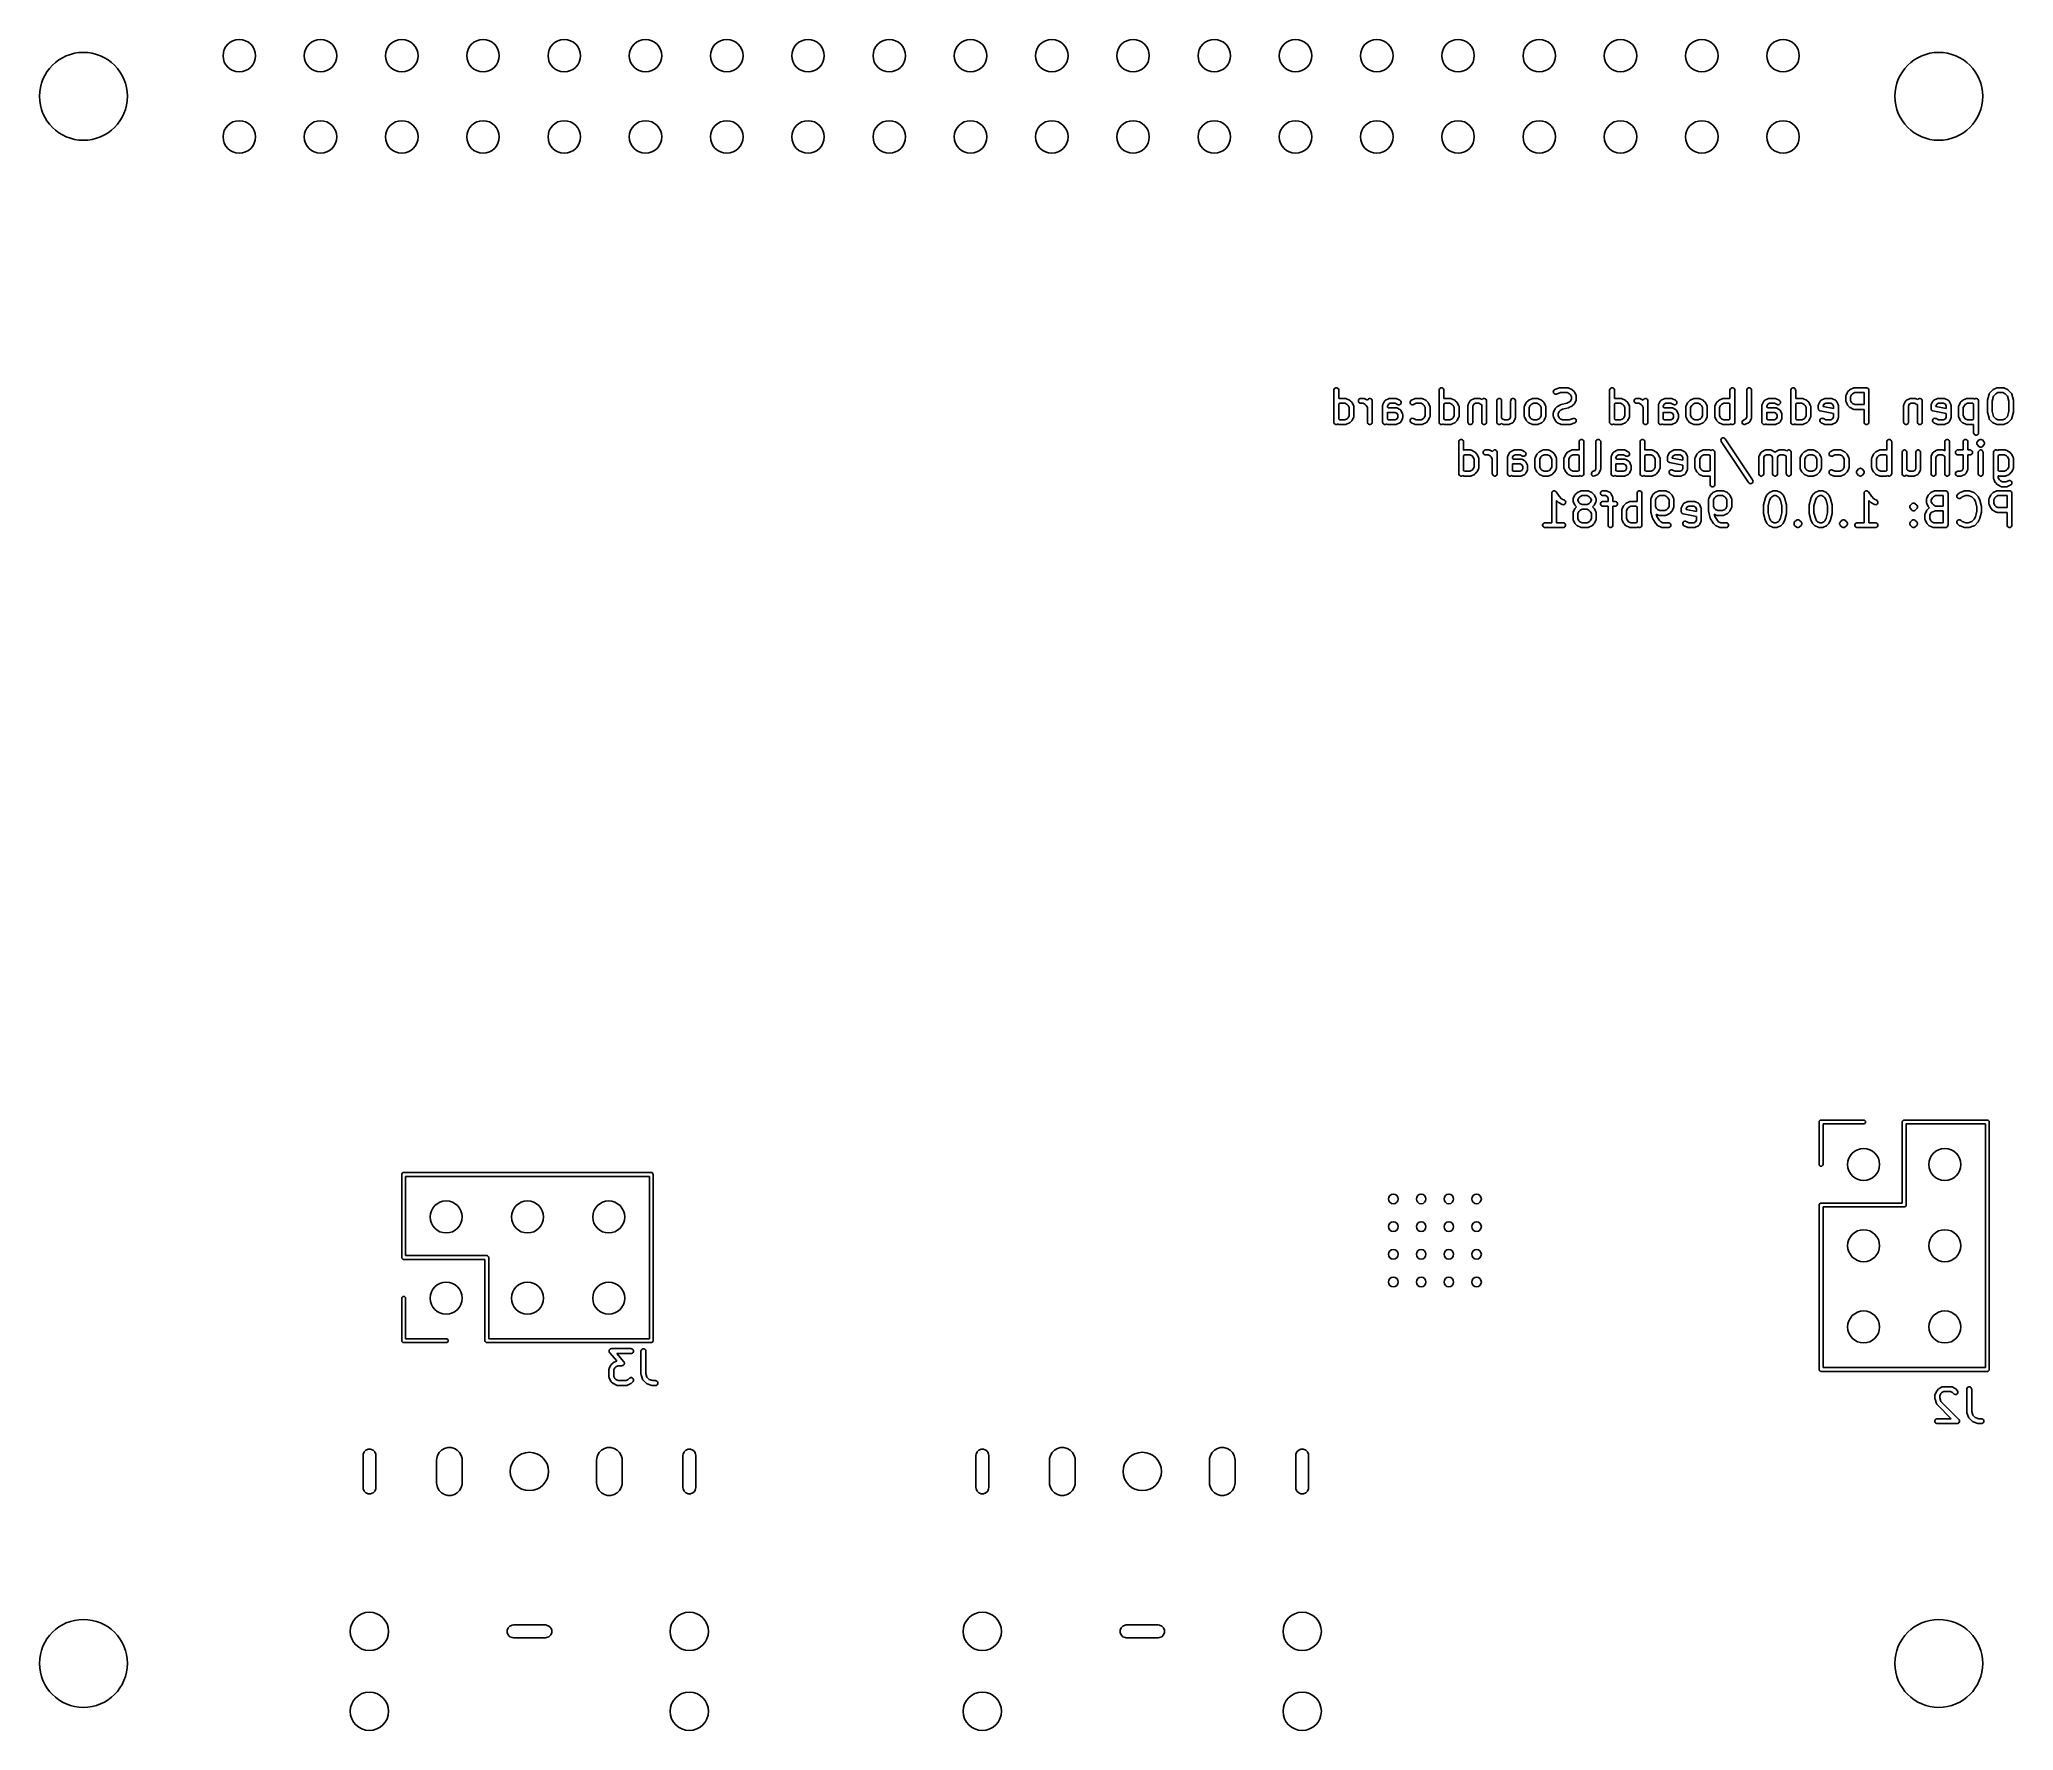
# Model space of a CAD drawing. Extents: x 1.99 to 4.42, y -4.22 to -2.13.
import ezdxf

# ---------------------------------------------------------------- set-up
doc = ezdxf.new("R2010")
doc.units = 0
doc.header["$MEASUREMENT"] = 0
doc.layers.add('BLACK', color=7, linetype='CONTINUOUS')

msp = doc.modelspace()

# ---------------------------------------------------------------- linework, layer by layer
at = {"layer": 'BLACK', "linetype": 'CONTINUOUS'}
for p, q in [((3.5862, -2.5665), (3.5863, -2.566)), ((3.5862, -2.6059), (3.5862, -2.5665)), ((3.5863, -2.566), (3.5867, -2.5649)), ((3.5867, -2.5649), (3.5876, -2.5641)), ((3.5876, -2.5641), (3.5886, -2.5636)), ((3.5886, -2.5636), (3.5898, -2.5636)), ((3.5898, -2.5636), (3.5908, -2.5641)), ((3.5908, -2.5641), (3.5917, -2.5649)), ((3.5917, -2.5649), (3.5921, -2.566)), ((3.5921, -2.566), (3.5921, -2.5665)), ((3.5921, -2.5665), (3.5921, -2.5768)), ((3.7156, -2.5665), (3.7157, -2.566)), ((3.7156, -2.6059), (3.7156, -2.5665)), ((3.7157, -2.566), (3.7161, -2.5649)), ((3.7161, -2.5649), (3.7169, -2.5641)), ((3.7169, -2.5641), (3.718, -2.5636)), ((3.718, -2.5636), (3.7191, -2.5636)), ((3.7191, -2.5636), (3.7202, -2.5641)), ((3.7202, -2.5641), (3.721, -2.5649)), ((3.721, -2.5649), (3.7215, -2.566)), ((3.7215, -2.566), (3.7215, -2.5665)), ((3.7215, -2.5665), (3.7215, -2.5768)), ((3.8562, -2.5688), (3.8563, -2.5676)), ((3.8566, -2.5699), (3.8562, -2.5688)), ((3.8563, -2.5676), (3.8568, -2.5666)), ((3.8574, -2.5707), (3.8566, -2.5699)), ((3.8568, -2.5666), (3.8577, -2.5658)), ((3.8584, -2.5713), (3.8574, -2.5707)), ((3.8577, -2.5658), (3.8582, -2.5656)), ((3.8582, -2.5656), (3.8639, -2.5637)), ((3.8595, -2.5713), (3.8584, -2.5713)), ((3.8601, -2.5712), (3.8595, -2.5713)), ((3.8653, -2.5695), (3.8601, -2.5712)), ((3.8639, -2.5637), (3.8641, -2.5637)), ((3.8641, -2.5637), (3.8642, -2.5636)), ((3.8642, -2.5636), (3.8643, -2.5636)), ((3.8643, -2.5636), (3.8644, -2.5636)), ((3.8644, -2.5636), (3.8645, -2.5636)), ((3.8645, -2.5636), (3.8648, -2.5636)), ((3.8648, -2.5636), (3.8742, -2.5636)), ((3.8735, -2.5695), (3.8653, -2.5695)), ((3.8762, -2.5708), (3.8735, -2.5695)), ((3.8742, -2.5636), (3.8747, -2.5636)), ((3.8747, -2.5636), (3.8748, -2.5637)), ((3.8748, -2.5637), (3.8749, -2.5637)), ((3.8749, -2.5637), (3.8755, -2.5639)), ((3.8755, -2.5639), (3.8792, -2.5658)), ((3.8774, -2.572), (3.8762, -2.5708)), ((3.8787, -2.5747), (3.8774, -2.572)), ((3.8787, -2.5771), (3.8787, -2.5747)), ((3.8792, -2.5658), (3.8795, -2.5659)), ((3.8795, -2.5659), (3.8796, -2.566)), ((3.8796, -2.566), (3.8796, -2.566)), ((3.8796, -2.566), (3.8797, -2.5661)), ((3.8797, -2.5661), (3.8798, -2.5661)), ((3.8798, -2.5661), (3.88, -2.5663)), ((3.88, -2.5663), (3.8819, -2.5682)), ((3.8819, -2.5682), (3.8821, -2.5684)), ((3.8821, -2.5684), (3.8821, -2.5685)), ((3.8821, -2.5685), (3.8822, -2.5686)), ((3.8822, -2.5686), (3.8822, -2.5686)), ((3.8822, -2.5686), (3.8823, -2.5687)), ((3.8823, -2.5687), (3.8824, -2.569)), ((3.8824, -2.569), (3.8843, -2.5727)), ((3.8843, -2.5727), (3.8845, -2.5733)), ((3.8845, -2.5733), (3.8845, -2.5734)), ((3.8845, -2.5734), (3.8846, -2.5735)), ((3.8846, -2.5735), (3.8846, -2.574)), ((3.8846, -2.574), (3.8846, -2.5778)), ((3.9256, -2.566), (3.9261, -2.5649)), ((3.9256, -2.5665), (3.9256, -2.566)), ((3.9256, -2.6059), (3.9256, -2.5665)), ((3.9261, -2.5649), (3.9269, -2.5641)), ((3.9269, -2.5641), (3.928, -2.5636)), ((3.928, -2.5636), (3.9291, -2.5636)), ((3.9291, -2.5636), (3.9302, -2.5641)), ((3.9302, -2.5641), (3.931, -2.5649)), ((3.931, -2.5649), (3.9314, -2.566)), ((3.9314, -2.566), (3.9315, -2.5665)), ((3.9315, -2.5665), (3.9315, -2.5768)), ((4.0737, -2.566), (4.0742, -2.5649)), ((4.0737, -2.5665), (4.0737, -2.566)), ((4.0737, -2.5768), (4.0737, -2.5665)), ((4.0742, -2.5649), (4.075, -2.5641)), ((4.075, -2.5641), (4.0761, -2.5636)), ((4.0761, -2.5636), (4.0772, -2.5636)), ((4.0772, -2.5636), (4.0783, -2.5641)), ((4.0783, -2.5641), (4.0791, -2.5649)), ((4.0791, -2.5649), (4.0795, -2.566)), ((4.0795, -2.566), (4.0796, -2.5665)), ((4.0796, -2.5665), (4.0796, -2.6059)), ((4.0943, -2.5665), (4.0944, -2.566)), ((4.0943, -2.5996), (4.0943, -2.5665)), ((4.0944, -2.566), (4.0948, -2.5649)), ((4.0948, -2.5649), (4.0956, -2.5641)), ((4.0956, -2.5641), (4.0967, -2.5636)), ((4.0967, -2.5636), (4.0978, -2.5636)), ((4.0978, -2.5636), (4.0989, -2.5641)), ((4.0989, -2.5641), (4.0997, -2.5649)), ((4.0997, -2.5649), (4.1002, -2.566)), ((4.1002, -2.566), (4.1002, -2.5665)), ((4.1002, -2.5665), (4.1002, -2.6003)), ((4.1487, -2.566), (4.1492, -2.5649)), ((4.1487, -2.5665), (4.1487, -2.566)), ((4.1487, -2.6059), (4.1487, -2.5665)), ((4.1492, -2.5649), (4.15, -2.5641)), ((4.15, -2.5641), (4.1511, -2.5636)), ((4.1511, -2.5636), (4.1522, -2.5636)), ((4.1522, -2.5636), (4.1533, -2.5641)), ((4.1533, -2.5641), (4.1541, -2.5649)), ((4.1541, -2.5649), (4.1545, -2.566)), ((4.1545, -2.566), (4.1546, -2.5665)), ((4.1546, -2.5665), (4.1546, -2.5768)), ((4.2162, -2.5735), (4.2163, -2.5734)), ((4.2162, -2.574), (4.2162, -2.5735)), ((4.2162, -2.5797), (4.2162, -2.574)), ((4.2163, -2.5733), (4.2165, -2.5727)), ((4.2163, -2.5734), (4.2163, -2.5733)), ((4.2165, -2.5727), (4.2184, -2.569)), ((4.2184, -2.569), (4.2185, -2.5687)), ((4.2185, -2.5687), (4.2185, -2.5686)), ((4.2185, -2.5686), (4.2186, -2.5686)), ((4.2186, -2.5686), (4.2187, -2.5685)), ((4.2187, -2.5684), (4.2189, -2.5682)), ((4.2187, -2.5685), (4.2187, -2.5684)), ((4.2189, -2.5682), (4.2208, -2.5663)), ((4.2208, -2.5663), (4.221, -2.5661)), ((4.221, -2.5661), (4.2211, -2.5661)), ((4.2211, -2.5661), (4.2211, -2.566)), ((4.2211, -2.566), (4.2212, -2.566)), ((4.2212, -2.566), (4.2213, -2.5659)), ((4.2213, -2.5659), (4.2215, -2.5658)), ((4.2215, -2.5658), (4.2253, -2.5639)), ((4.2234, -2.572), (4.2221, -2.5747)), ((4.2221, -2.5747), (4.2221, -2.579)), ((4.2246, -2.5708), (4.2234, -2.572)), ((4.2273, -2.5695), (4.2246, -2.5708)), ((4.2253, -2.5639), (4.2258, -2.5637)), ((4.2258, -2.5637), (4.2259, -2.5637)), ((4.2259, -2.5637), (4.226, -2.5636)), ((4.226, -2.5636), (4.2266, -2.5636)), ((4.2266, -2.5636), (4.2416, -2.5636)), ((4.2387, -2.5695), (4.2273, -2.5695)), ((4.2387, -2.5842), (4.2387, -2.5695)), ((4.2416, -2.5636), (4.2422, -2.5636)), ((4.2422, -2.5636), (4.2433, -2.5641)), ((4.2433, -2.5641), (4.2441, -2.5649)), ((4.2441, -2.5649), (4.2445, -2.566)), ((4.2445, -2.566), (4.2446, -2.5665)), ((4.2446, -2.5665), (4.2446, -2.6059)), ((4.3906, -2.5789), (4.3925, -2.5714)), ((4.3925, -2.5714), (4.3927, -2.5709)), ((4.3927, -2.5709), (4.3928, -2.5707)), ((4.3928, -2.5707), (4.3929, -2.5705)), ((4.3929, -2.5705), (4.3933, -2.5701)), ((4.3933, -2.5701), (4.397, -2.5663)), ((4.398, -2.5737), (4.3964, -2.58)), ((4.397, -2.5663), (4.3972, -2.5661)), ((4.3972, -2.5661), (4.3973, -2.5661)), ((4.3973, -2.5661), (4.3974, -2.566)), ((4.3974, -2.566), (4.3975, -2.566)), ((4.3975, -2.5659), (4.3978, -2.5658)), ((4.3975, -2.566), (4.3975, -2.5659)), ((4.3978, -2.5658), (4.4015, -2.5639)), ((4.4008, -2.5708), (4.398, -2.5737)), ((4.4035, -2.5695), (4.4008, -2.5708)), ((4.4015, -2.5639), (4.4021, -2.5637)), ((4.4021, -2.5637), (4.4022, -2.5637)), ((4.4022, -2.5637), (4.4023, -2.5636)), ((4.4023, -2.5636), (4.4028, -2.5636)), ((4.4028, -2.5636), (4.4103, -2.5636)), ((4.4096, -2.5695), (4.4035, -2.5695)), ((4.4123, -2.5708), (4.4096, -2.5695)), ((4.4103, -2.5636), (4.4109, -2.5636)), ((4.4109, -2.5636), (4.411, -2.5637)), ((4.411, -2.5637), (4.4111, -2.5637)), ((4.4111, -2.5637), (4.4117, -2.5639)), ((4.4117, -2.5639), (4.4154, -2.5658)), ((4.4152, -2.5737), (4.4123, -2.5708)), ((4.4168, -2.58), (4.4152, -2.5737)), ((4.4154, -2.5658), (4.4157, -2.5659)), ((4.4157, -2.5659), (4.4157, -2.566)), ((4.4157, -2.566), (4.4158, -2.566)), ((4.4158, -2.566), (4.4159, -2.5661)), ((4.4159, -2.5661), (4.416, -2.5661)), ((4.416, -2.5661), (4.4162, -2.5663)), ((4.4162, -2.5663), (4.4199, -2.5701)), ((4.4199, -2.5701), (4.4203, -2.5705)), ((4.4203, -2.5705), (4.4204, -2.5707)), ((4.4204, -2.5707), (4.4205, -2.5709)), ((4.4205, -2.5709), (4.4207, -2.5714)), ((4.4207, -2.5714), (4.4226, -2.5789)), ((3.5921, -2.5768), (3.5922, -2.5768)), ((3.5936, -2.5826), (3.5921, -2.5834)), ((3.5921, -2.5834), (3.5921, -2.6022)), ((3.5922, -2.5768), (3.5923, -2.5768)), ((3.5923, -2.5768), (3.5924, -2.5768)), ((3.5924, -2.5768), (3.5929, -2.5767)), ((3.5929, -2.5767), (3.6004, -2.5767)), ((3.5997, -2.5826), (3.5936, -2.5826)), ((3.6024, -2.584), (3.5997, -2.5826)), ((3.6004, -2.5767), (3.601, -2.5768)), ((3.601, -2.5768), (3.6011, -2.5768)), ((3.6011, -2.5768), (3.6012, -2.5768)), ((3.6012, -2.5768), (3.6018, -2.577)), ((3.6018, -2.577), (3.6055, -2.5789)), ((3.6036, -2.5852), (3.6024, -2.584)), ((3.605, -2.5879), (3.6036, -2.5852)), ((3.6036, -2.6004), (3.605, -2.5977)), ((3.605, -2.5977), (3.605, -2.5879)), ((3.6055, -2.5789), (3.6058, -2.579)), ((3.6058, -2.579), (3.6058, -2.5791)), ((3.6058, -2.5791), (3.6059, -2.5791)), ((3.6059, -2.5791), (3.606, -2.5792)), ((3.606, -2.5792), (3.6061, -2.5793)), ((3.6061, -2.5793), (3.6063, -2.5794)), ((3.6063, -2.5794), (3.6082, -2.5813)), ((3.6082, -2.5813), (3.6083, -2.5815)), ((3.6083, -2.5815), (3.6084, -2.5816)), ((3.6084, -2.5816), (3.6085, -2.5817)), ((3.6085, -2.5817), (3.6085, -2.5818)), ((3.6085, -2.5818), (3.6086, -2.5818)), ((3.6086, -2.5818), (3.6087, -2.5821)), ((3.6087, -2.5821), (3.6106, -2.5858)), ((3.6106, -2.5858), (3.6108, -2.5864)), ((3.6108, -2.5992), (3.6106, -2.5997)), ((3.6108, -2.5864), (3.6108, -2.5865)), ((3.6108, -2.5865), (3.6108, -2.5866)), ((3.6108, -2.5866), (3.6109, -2.5872)), ((3.6109, -2.5984), (3.6108, -2.599)), ((3.6108, -2.599), (3.6108, -2.5991)), ((3.6108, -2.5991), (3.6108, -2.5992)), ((3.6109, -2.5872), (3.6109, -2.5984)), ((3.6163, -2.5791), (3.6167, -2.578)), ((3.6163, -2.5802), (3.6163, -2.5791)), ((3.6167, -2.5813), (3.6163, -2.5802)), ((3.6167, -2.578), (3.6176, -2.5772)), ((3.6176, -2.5821), (3.6167, -2.5813)), ((3.6176, -2.5772), (3.6186, -2.5768)), ((3.6186, -2.5826), (3.6176, -2.5821)), ((3.6186, -2.5768), (3.6192, -2.5767)), ((3.6192, -2.5826), (3.6186, -2.5826)), ((3.6192, -2.5767), (3.6229, -2.5767)), ((3.6222, -2.5826), (3.6192, -2.5826)), ((3.6249, -2.584), (3.6222, -2.5826)), ((3.6229, -2.5767), (3.6235, -2.5768)), ((3.6235, -2.5768), (3.6236, -2.5768)), ((3.6236, -2.5768), (3.6237, -2.5768)), ((3.6237, -2.5768), (3.6243, -2.577)), ((3.6243, -2.577), (3.6277, -2.5787)), ((3.6261, -2.5852), (3.6249, -2.584)), ((3.6275, -2.5879), (3.6261, -2.5852)), ((3.6275, -2.6059), (3.6275, -2.5879)), ((3.6277, -2.5787), (3.628, -2.578)), ((3.628, -2.578), (3.6288, -2.5772)), ((3.6288, -2.5772), (3.6299, -2.5768)), ((3.6299, -2.5768), (3.631, -2.5768)), ((3.631, -2.5768), (3.6321, -2.5772)), ((3.6321, -2.5772), (3.6329, -2.578)), ((3.6329, -2.578), (3.6333, -2.5791)), ((3.6333, -2.5791), (3.6334, -2.5797)), ((3.6334, -2.5797), (3.6334, -2.6059)), ((3.6462, -2.5853), (3.6463, -2.5847)), ((3.6462, -2.6059), (3.6462, -2.5853)), ((3.6463, -2.5845), (3.6465, -2.584)), ((3.6463, -2.5846), (3.6463, -2.5845)), ((3.6463, -2.5847), (3.6463, -2.5846)), ((3.6465, -2.584), (3.6484, -2.5802)), ((3.6484, -2.5802), (3.6485, -2.5801)), ((3.6485, -2.58), (3.6487, -2.5797)), ((3.6485, -2.5801), (3.6485, -2.58)), ((3.6485, -2.5801), (3.6485, -2.5801)), ((3.6487, -2.5797), (3.649, -2.5795)), ((3.649, -2.5795), (3.6493, -2.5792)), ((3.6493, -2.5792), (3.6495, -2.579)), ((3.6495, -2.579), (3.6496, -2.579)), ((3.6496, -2.579), (3.6497, -2.5789)), ((3.6496, -2.579), (3.6496, -2.579)), ((3.6497, -2.5789), (3.6535, -2.577)), ((3.6533, -2.5837), (3.6521, -2.586)), ((3.6521, -2.586), (3.6521, -2.5872)), ((3.6521, -2.5872), (3.6536, -2.588)), ((3.6522, -2.5938), (3.6521, -2.5937)), ((3.6521, -2.5937), (3.6521, -2.6022)), ((3.6523, -2.5938), (3.6522, -2.5938)), ((3.6524, -2.5938), (3.6523, -2.5938)), ((3.6529, -2.5939), (3.6524, -2.5938)), ((3.6616, -2.5939), (3.6529, -2.5939)), ((3.6555, -2.5826), (3.6533, -2.5837)), ((3.6535, -2.577), (3.654, -2.5768)), ((3.6536, -2.588), (3.6623, -2.588)), ((3.654, -2.5768), (3.6541, -2.5768)), ((3.6541, -2.5768), (3.6542, -2.5768)), ((3.6542, -2.5768), (3.6548, -2.5767)), ((3.6548, -2.5767), (3.6623, -2.5767)), ((3.6616, -2.5826), (3.6555, -2.5826)), ((3.6647, -2.5842), (3.6616, -2.5826)), ((3.6639, -2.595), (3.6616, -2.5939)), ((3.6623, -2.5767), (3.6629, -2.5768)), ((3.6623, -2.588), (3.6629, -2.588)), ((3.6629, -2.5768), (3.663, -2.5768)), ((3.6629, -2.588), (3.663, -2.588)), ((3.663, -2.5768), (3.6631, -2.5768)), ((3.663, -2.588), (3.6631, -2.5881)), ((3.6631, -2.5768), (3.6636, -2.577)), ((3.6631, -2.5881), (3.6636, -2.5883)), ((3.6636, -2.577), (3.6674, -2.5789)), ((3.6636, -2.5883), (3.6674, -2.5901)), ((3.665, -2.5972), (3.6639, -2.595)), ((3.6639, -2.6018), (3.665, -2.5996)), ((3.6653, -2.5844), (3.6647, -2.5842)), ((3.665, -2.5996), (3.665, -2.5972)), ((3.6664, -2.5845), (3.6653, -2.5844)), ((3.6675, -2.5841), (3.6664, -2.5845)), ((3.6674, -2.5789), (3.6679, -2.5792)), ((3.6674, -2.5901), (3.6675, -2.5902)), ((3.6684, -2.5833), (3.6675, -2.5841)), ((3.6675, -2.5902), (3.6675, -2.5902)), ((3.6675, -2.5902), (3.6676, -2.5903)), ((3.6676, -2.5903), (3.6679, -2.5904)), ((3.6679, -2.5792), (3.6686, -2.5801)), ((3.6679, -2.5904), (3.6681, -2.5907)), ((3.6681, -2.5907), (3.6684, -2.591)), ((3.6689, -2.5823), (3.6684, -2.5833)), ((3.6684, -2.591), (3.6686, -2.5913)), ((3.6686, -2.5801), (3.669, -2.5812)), ((3.6686, -2.5913), (3.6686, -2.5913)), ((3.6686, -2.5913), (3.6686, -2.5914)), ((3.6686, -2.5914), (3.6687, -2.5915)), ((3.6687, -2.5915), (3.6706, -2.5952)), ((3.669, -2.5812), (3.6689, -2.5823)), ((3.6706, -2.5952), (3.6708, -2.5957)), ((3.6708, -2.5957), (3.6708, -2.5959)), ((3.6708, -2.5959), (3.6708, -2.596)), ((3.6708, -2.596), (3.6709, -2.5965)), ((3.6709, -2.5965), (3.6709, -2.6003)), ((3.68, -2.5812), (3.6804, -2.5801)), ((3.6801, -2.5823), (3.68, -2.5812)), ((3.6806, -2.5833), (3.6801, -2.5823)), ((3.6804, -2.5801), (3.6811, -2.5792)), ((3.6815, -2.5841), (3.6806, -2.5833)), ((3.6811, -2.5792), (3.6816, -2.5789)), ((3.6826, -2.5845), (3.6815, -2.5841)), ((3.6816, -2.5789), (3.6854, -2.577)), ((3.6837, -2.5844), (3.6826, -2.5845)), ((3.6843, -2.5842), (3.6837, -2.5844)), ((3.6874, -2.5826), (3.6843, -2.5842)), ((3.6854, -2.577), (3.6859, -2.5768)), ((3.6859, -2.5768), (3.686, -2.5768)), ((3.686, -2.5768), (3.6861, -2.5768)), ((3.6861, -2.5768), (3.6867, -2.5767)), ((3.6867, -2.5767), (3.6942, -2.5767)), ((3.6935, -2.5826), (3.6874, -2.5826)), ((3.6962, -2.584), (3.6935, -2.5826)), ((3.6942, -2.5767), (3.6948, -2.5768)), ((3.6948, -2.5768), (3.6949, -2.5768)), ((3.6949, -2.5768), (3.695, -2.5768)), ((3.695, -2.5768), (3.6955, -2.577)), ((3.6955, -2.577), (3.6993, -2.5789)), ((3.6974, -2.5852), (3.6962, -2.584)), ((3.6987, -2.5879), (3.6974, -2.5852)), ((3.6974, -2.6004), (3.6987, -2.5977)), ((3.6987, -2.5977), (3.6987, -2.5879)), ((3.6993, -2.5789), (3.6995, -2.579)), ((3.6995, -2.579), (3.6996, -2.5791)), ((3.6996, -2.5791), (3.6997, -2.5791)), ((3.6997, -2.5791), (3.6997, -2.5792)), ((3.6997, -2.5792), (3.6998, -2.5793)), ((3.6998, -2.5793), (3.7, -2.5794)), ((3.7, -2.5794), (3.7019, -2.5813)), ((3.7019, -2.5813), (3.7021, -2.5815)), ((3.7021, -2.5815), (3.7021, -2.5816)), ((3.7021, -2.5816), (3.7022, -2.5817)), ((3.7022, -2.5817), (3.7023, -2.5818)), ((3.7023, -2.5818), (3.7023, -2.5818)), ((3.7023, -2.5818), (3.7024, -2.5821)), ((3.7024, -2.5821), (3.7043, -2.5858)), ((3.7043, -2.5858), (3.7045, -2.5864)), ((3.7045, -2.5992), (3.7043, -2.5997)), ((3.7045, -2.5864), (3.7045, -2.5865)), ((3.7045, -2.5865), (3.7046, -2.5866)), ((3.7046, -2.599), (3.7045, -2.5991)), ((3.7045, -2.5991), (3.7045, -2.5992)), ((3.7046, -2.5866), (3.7046, -2.5872)), ((3.7046, -2.5872), (3.7046, -2.5984)), ((3.7046, -2.5984), (3.7046, -2.599)), ((3.7215, -2.5768), (3.7215, -2.5768)), ((3.7215, -2.5768), (3.7216, -2.5768)), ((3.723, -2.5826), (3.7215, -2.5834)), ((3.7215, -2.5834), (3.7215, -2.6022)), ((3.7216, -2.5768), (3.7217, -2.5768)), ((3.7217, -2.5768), (3.7223, -2.5767)), ((3.7223, -2.5767), (3.7298, -2.5767)), ((3.7291, -2.5826), (3.723, -2.5826)), ((3.7318, -2.584), (3.7291, -2.5826)), ((3.7298, -2.5767), (3.7304, -2.5768)), ((3.7304, -2.5768), (3.7305, -2.5768)), ((3.7305, -2.5768), (3.7306, -2.5768)), ((3.7306, -2.5768), (3.7311, -2.577)), ((3.7311, -2.577), (3.7349, -2.5789)), ((3.733, -2.5852), (3.7318, -2.584)), ((3.7344, -2.5879), (3.733, -2.5852)), ((3.733, -2.6004), (3.7344, -2.5977)), ((3.7344, -2.5977), (3.7344, -2.5879)), ((3.7349, -2.5789), (3.7351, -2.579)), ((3.7351, -2.579), (3.7352, -2.5791)), ((3.7352, -2.5791), (3.7353, -2.5791)), ((3.7353, -2.5791), (3.7354, -2.5792)), ((3.7354, -2.5792), (3.7354, -2.5793)), ((3.7354, -2.5793), (3.7356, -2.5794)), ((3.7356, -2.5794), (3.7375, -2.5813)), ((3.7375, -2.5813), (3.7377, -2.5815)), ((3.7377, -2.5815), (3.7378, -2.5816)), ((3.7378, -2.5816), (3.7378, -2.5817)), ((3.7378, -2.5817), (3.7379, -2.5818)), ((3.7379, -2.5818), (3.7379, -2.5818)), ((3.7379, -2.5818), (3.7381, -2.5821)), ((3.7381, -2.5821), (3.7399, -2.5858)), ((3.7399, -2.5858), (3.7402, -2.5864)), ((3.7402, -2.5992), (3.7399, -2.5997)), ((3.7402, -2.5864), (3.7402, -2.5865)), ((3.7402, -2.5865), (3.7402, -2.5866)), ((3.7402, -2.5866), (3.7403, -2.5872)), ((3.7403, -2.5984), (3.7402, -2.599)), ((3.7402, -2.599), (3.7402, -2.5991)), ((3.7402, -2.5991), (3.7402, -2.5992)), ((3.7403, -2.5872), (3.7403, -2.5984)), ((3.7512, -2.5853), (3.7513, -2.5847)), ((3.7512, -2.6059), (3.7512, -2.5853)), ((3.7513, -2.5845), (3.7515, -2.584)), ((3.7513, -2.5846), (3.7513, -2.5845)), ((3.7513, -2.5847), (3.7513, -2.5846)), ((3.7515, -2.584), (3.7534, -2.5802)), ((3.7534, -2.5802), (3.7535, -2.5801)), ((3.7535, -2.58), (3.7537, -2.5797)), ((3.7535, -2.5801), (3.7535, -2.58)), ((3.7535, -2.5801), (3.7535, -2.5801)), ((3.7537, -2.5797), (3.754, -2.5795)), ((3.754, -2.5795), (3.7542, -2.5792)), ((3.7542, -2.5792), (3.7545, -2.579)), ((3.7545, -2.579), (3.7546, -2.579)), ((3.7546, -2.579), (3.7547, -2.5789)), ((3.7546, -2.579), (3.7546, -2.579)), ((3.7547, -2.5789), (3.7585, -2.577)), ((3.7583, -2.5837), (3.7571, -2.586)), ((3.7571, -2.586), (3.7571, -2.6059)), ((3.7605, -2.5826), (3.7583, -2.5837)), ((3.7585, -2.577), (3.759, -2.5768)), ((3.759, -2.5768), (3.7591, -2.5768)), ((3.7591, -2.5768), (3.7592, -2.5768)), ((3.7592, -2.5768), (3.7598, -2.5767)), ((3.7598, -2.5767), (3.7654, -2.5767)), ((3.7647, -2.5826), (3.7605, -2.5826)), ((3.7674, -2.584), (3.7647, -2.5826)), ((3.7654, -2.5767), (3.766, -2.5768)), ((3.766, -2.5768), (3.7661, -2.5768)), ((3.7661, -2.5768), (3.7662, -2.5768)), ((3.7662, -2.5768), (3.7667, -2.577)), ((3.7667, -2.577), (3.7686, -2.578)), ((3.7681, -2.5846), (3.7674, -2.584)), ((3.7681, -2.6059), (3.7681, -2.5846)), ((3.7686, -2.578), (3.7694, -2.5772)), ((3.7694, -2.5772), (3.7705, -2.5768)), ((3.7705, -2.5768), (3.7716, -2.5768)), ((3.7716, -2.5768), (3.7727, -2.5772)), ((3.7727, -2.5772), (3.7735, -2.578)), ((3.7735, -2.578), (3.7739, -2.5791)), ((3.7739, -2.5791), (3.774, -2.5797)), ((3.774, -2.5797), (3.774, -2.6059)), ((3.7868, -2.5797), (3.7869, -2.5791)), ((3.7868, -2.6059), (3.7868, -2.5797)), ((3.7869, -2.5791), (3.7873, -2.578)), ((3.7873, -2.578), (3.7882, -2.5772)), ((3.7882, -2.5772), (3.7892, -2.5768)), ((3.7892, -2.5768), (3.7904, -2.5768)), ((3.7904, -2.5768), (3.7914, -2.5772)), ((3.7914, -2.5772), (3.7923, -2.578)), ((3.7923, -2.578), (3.7927, -2.5791)), ((3.7927, -2.5791), (3.7927, -2.5797)), ((3.7927, -2.5797), (3.7927, -2.6009)), ((3.8026, -2.6018), (3.8037, -2.5996)), ((3.8037, -2.5797), (3.8038, -2.5791)), ((3.8037, -2.5996), (3.8037, -2.5797)), ((3.8038, -2.5791), (3.8042, -2.578)), ((3.8042, -2.578), (3.805, -2.5772)), ((3.805, -2.5772), (3.8061, -2.5768)), ((3.8061, -2.5768), (3.8072, -2.5768)), ((3.8072, -2.5768), (3.8083, -2.5772)), ((3.8083, -2.5772), (3.8091, -2.578)), ((3.8091, -2.578), (3.8096, -2.5791)), ((3.8096, -2.5791), (3.8096, -2.5797)), ((3.8096, -2.5797), (3.8096, -2.6003)), ((3.8206, -2.5866), (3.8207, -2.5865)), ((3.8206, -2.5872), (3.8206, -2.5866)), ((3.8206, -2.5984), (3.8206, -2.5872)), ((3.8206, -2.599), (3.8206, -2.5984)), ((3.8207, -2.5991), (3.8206, -2.599)), ((3.8207, -2.5864), (3.8209, -2.5858)), ((3.8207, -2.5865), (3.8207, -2.5864)), ((3.8207, -2.5992), (3.8207, -2.5991)), ((3.8209, -2.5997), (3.8207, -2.5992)), ((3.8209, -2.5858), (3.8228, -2.5821)), ((3.8228, -2.5821), (3.8229, -2.5818)), ((3.8229, -2.5818), (3.823, -2.5818)), ((3.823, -2.5817), (3.8231, -2.5816)), ((3.823, -2.5818), (3.823, -2.5817)), ((3.8231, -2.5815), (3.8233, -2.5813)), ((3.8231, -2.5816), (3.8231, -2.5815)), ((3.8233, -2.5813), (3.8252, -2.5794)), ((3.8252, -2.5794), (3.8254, -2.5793)), ((3.8254, -2.5793), (3.8255, -2.5792)), ((3.8255, -2.5792), (3.8256, -2.5791)), ((3.8256, -2.5791), (3.8257, -2.5791)), ((3.8257, -2.579), (3.826, -2.5789)), ((3.8257, -2.5791), (3.8257, -2.579)), ((3.826, -2.5789), (3.8297, -2.577)), ((3.8278, -2.5852), (3.8265, -2.5879)), ((3.8265, -2.5879), (3.8265, -2.5977)), ((3.8265, -2.5977), (3.8278, -2.6004)), ((3.829, -2.584), (3.8278, -2.5852)), ((3.8317, -2.5826), (3.829, -2.584)), ((3.8297, -2.577), (3.8303, -2.5768)), ((3.8303, -2.5768), (3.8304, -2.5768)), ((3.8304, -2.5768), (3.8305, -2.5768)), ((3.8305, -2.5768), (3.831, -2.5767)), ((3.831, -2.5767), (3.8367, -2.5767)), ((3.836, -2.5826), (3.8317, -2.5826)), ((3.8387, -2.584), (3.836, -2.5826)), ((3.8367, -2.5767), (3.8372, -2.5768)), ((3.8372, -2.5768), (3.8373, -2.5768)), ((3.8373, -2.5768), (3.8374, -2.5768)), ((3.8374, -2.5768), (3.838, -2.577)), ((3.838, -2.577), (3.8417, -2.5789)), ((3.8399, -2.5852), (3.8387, -2.584)), ((3.8412, -2.5879), (3.8399, -2.5852)), ((3.8399, -2.6004), (3.8412, -2.5977)), ((3.8412, -2.5977), (3.8412, -2.5879)), ((3.8417, -2.5789), (3.842, -2.579)), ((3.842, -2.579), (3.8421, -2.5791)), ((3.8421, -2.5791), (3.8421, -2.5791)), ((3.8421, -2.5791), (3.8422, -2.5792)), ((3.8422, -2.5792), (3.8423, -2.5793)), ((3.8423, -2.5793), (3.8425, -2.5794)), ((3.8425, -2.5794), (3.8444, -2.5813)), ((3.8444, -2.5813), (3.8446, -2.5815)), ((3.8446, -2.5815), (3.8446, -2.5816)), ((3.8446, -2.5816), (3.8447, -2.5817)), ((3.8447, -2.5817), (3.8447, -2.5818)), ((3.8447, -2.5818), (3.8448, -2.5818)), ((3.8448, -2.5818), (3.8449, -2.5821)), ((3.8449, -2.5821), (3.8468, -2.5858)), ((3.8468, -2.5858), (3.847, -2.5864)), ((3.847, -2.5992), (3.8468, -2.5997)), ((3.847, -2.5864), (3.847, -2.5865)), ((3.847, -2.5865), (3.8471, -2.5866)), ((3.8471, -2.599), (3.847, -2.5991)), ((3.847, -2.5991), (3.847, -2.5992)), ((3.8471, -2.5866), (3.8471, -2.5872)), ((3.8471, -2.5872), (3.8471, -2.5984)), ((3.8471, -2.5984), (3.8471, -2.599)), ((3.8562, -2.5947), (3.8563, -2.5941)), ((3.8562, -2.5984), (3.8562, -2.5947)), ((3.8563, -2.599), (3.8562, -2.5984)), ((3.8563, -2.5939), (3.8565, -2.5933)), ((3.8563, -2.594), (3.8563, -2.5939)), ((3.8563, -2.5941), (3.8563, -2.594)), ((3.8563, -2.5991), (3.8563, -2.599)), ((3.8563, -2.5992), (3.8563, -2.5991)), ((3.8565, -2.5997), (3.8563, -2.5992)), ((3.8565, -2.5933), (3.8584, -2.5896)), ((3.8584, -2.5896), (3.8586, -2.5893)), ((3.8586, -2.5892), (3.8587, -2.5891)), ((3.8586, -2.5893), (3.8586, -2.5892)), ((3.8586, -2.5893), (3.8586, -2.5893)), ((3.8587, -2.5891), (3.8588, -2.589)), ((3.8588, -2.589), (3.8589, -2.5888)), ((3.8589, -2.5888), (3.8608, -2.5869)), ((3.8608, -2.5869), (3.8611, -2.5868)), ((3.8611, -2.5867), (3.8612, -2.5866)), ((3.8611, -2.5868), (3.8611, -2.5867)), ((3.8612, -2.5866), (3.8613, -2.5866)), ((3.8613, -2.5865), (3.8616, -2.5864)), ((3.8613, -2.5866), (3.8613, -2.5865)), ((3.8616, -2.5864), (3.8653, -2.5845)), ((3.8635, -2.5927), (3.8621, -2.5954)), ((3.8621, -2.5954), (3.8621, -2.5977)), ((3.8621, -2.5977), (3.8635, -2.6004)), ((3.8647, -2.5915), (3.8635, -2.5927)), ((3.8677, -2.5899), (3.8647, -2.5915)), ((3.8653, -2.5845), (3.8654, -2.5845)), ((3.8654, -2.5845), (3.8656, -2.5844)), ((3.8654, -2.5845), (3.8654, -2.5845)), ((3.8656, -2.5844), (3.8659, -2.5843)), ((3.8659, -2.5843), (3.8731, -2.5825)), ((3.8659, -2.5843), (3.8659, -2.5843)), ((3.8659, -2.5843), (3.8659, -2.5843)), ((3.8749, -2.5881), (3.8677, -2.5899)), ((3.8731, -2.5825), (3.8762, -2.581)), ((3.8752, -2.588), (3.8749, -2.5881)), ((3.8749, -2.5881), (3.8749, -2.5881)), ((3.8749, -2.5881), (3.8749, -2.5881)), ((3.8754, -2.588), (3.8752, -2.588)), ((3.8755, -2.5879), (3.8754, -2.5879)), ((3.8754, -2.5879), (3.8754, -2.588)), ((3.8792, -2.586), (3.8755, -2.5879)), ((3.8762, -2.581), (3.8774, -2.5798)), ((3.8774, -2.5798), (3.8787, -2.5771)), ((3.8795, -2.5859), (3.8792, -2.586)), ((3.8796, -2.5859), (3.8795, -2.5859)), ((3.8797, -2.5857), (3.8796, -2.5858)), ((3.8796, -2.5858), (3.8796, -2.5859)), ((3.8798, -2.5857), (3.8797, -2.5857)), ((3.88, -2.5855), (3.8798, -2.5857)), ((3.8819, -2.5836), (3.88, -2.5855)), ((3.8821, -2.5834), (3.8819, -2.5836)), ((3.8822, -2.5833), (3.8821, -2.5833)), ((3.8821, -2.5833), (3.8821, -2.5834)), ((3.8823, -2.5831), (3.8822, -2.5832)), ((3.8822, -2.5832), (3.8822, -2.5833)), ((3.8824, -2.5829), (3.8823, -2.5831)), ((3.8843, -2.5791), (3.8824, -2.5829)), ((3.8845, -2.5786), (3.8843, -2.5791)), ((3.8846, -2.5784), (3.8845, -2.5785)), ((3.8845, -2.5785), (3.8845, -2.5786)), ((3.8846, -2.5778), (3.8846, -2.5784)), ((3.9315, -2.5768), (3.9315, -2.5768)), ((3.9315, -2.5768), (3.9316, -2.5768)), ((3.933, -2.5826), (3.9315, -2.5834)), ((3.9315, -2.5834), (3.9315, -2.6022)), ((3.9316, -2.5768), (3.9317, -2.5768)), ((3.9317, -2.5768), (3.9323, -2.5767)), ((3.9323, -2.5767), (3.9398, -2.5767)), ((3.9391, -2.5826), (3.933, -2.5826)), ((3.9418, -2.584), (3.9391, -2.5826)), ((3.9398, -2.5767), (3.9404, -2.5768)), ((3.9404, -2.5768), (3.9405, -2.5768)), ((3.9405, -2.5768), (3.9406, -2.5768)), ((3.9406, -2.5768), (3.9411, -2.577)), ((3.9411, -2.577), (3.9448, -2.5789)), ((3.943, -2.5852), (3.9418, -2.584)), ((3.9443, -2.5879), (3.943, -2.5852)), ((3.943, -2.6004), (3.9443, -2.5977)), ((3.9443, -2.5977), (3.9443, -2.5879)), ((3.9448, -2.5789), (3.9451, -2.579)), ((3.9451, -2.579), (3.9452, -2.5791)), ((3.9452, -2.5791), (3.9452, -2.5791)), ((3.9452, -2.5791), (3.9453, -2.5792)), ((3.9453, -2.5792), (3.9454, -2.5793)), ((3.9454, -2.5793), (3.9456, -2.5794)), ((3.9456, -2.5794), (3.9475, -2.5813)), ((3.9475, -2.5813), (3.9477, -2.5815)), ((3.9477, -2.5815), (3.9477, -2.5816)), ((3.9477, -2.5816), (3.9478, -2.5817)), ((3.9478, -2.5817), (3.9479, -2.5818)), ((3.9479, -2.5818), (3.9479, -2.5818)), ((3.9479, -2.5818), (3.948, -2.5821)), ((3.948, -2.5821), (3.9499, -2.5858)), ((3.9499, -2.5858), (3.9501, -2.5864)), ((3.9501, -2.5992), (3.9499, -2.5997)), ((3.9501, -2.5864), (3.9501, -2.5865)), ((3.9501, -2.5865), (3.9502, -2.5866)), ((3.9502, -2.599), (3.9501, -2.5991)), ((3.9501, -2.5991), (3.9501, -2.5992)), ((3.9502, -2.5866), (3.9502, -2.5872)), ((3.9502, -2.5872), (3.9502, -2.5984)), ((3.9502, -2.5984), (3.9502, -2.599)), ((3.9556, -2.5791), (3.9561, -2.578)), ((3.9556, -2.5802), (3.9556, -2.5791)), ((3.9561, -2.5813), (3.9556, -2.5802)), ((3.9561, -2.578), (3.9569, -2.5772)), ((3.9569, -2.5821), (3.9561, -2.5813)), ((3.9569, -2.5772), (3.9579, -2.5768)), ((3.9579, -2.5826), (3.9569, -2.5821)), ((3.9579, -2.5768), (3.9585, -2.5767)), ((3.9585, -2.5826), (3.9579, -2.5826)), ((3.9585, -2.5767), (3.9623, -2.5767)), ((3.9616, -2.5826), (3.9585, -2.5826)), ((3.9643, -2.584), (3.9616, -2.5826)), ((3.9623, -2.5767), (3.9629, -2.5768)), ((3.9629, -2.5768), (3.9629, -2.5768)), ((3.9629, -2.5768), (3.9631, -2.5768)), ((3.9631, -2.5768), (3.9636, -2.577)), ((3.9636, -2.577), (3.967, -2.5787)), ((3.9655, -2.5852), (3.9643, -2.584)), ((3.9668, -2.5879), (3.9655, -2.5852)), ((3.9668, -2.6059), (3.9668, -2.5879)), ((3.967, -2.5787), (3.9673, -2.578)), ((3.9673, -2.578), (3.9681, -2.5772)), ((3.9681, -2.5772), (3.9692, -2.5768)), ((3.9692, -2.5768), (3.9704, -2.5768)), ((3.9704, -2.5768), (3.9714, -2.5772)), ((3.9714, -2.5772), (3.9722, -2.578)), ((3.9722, -2.578), (3.9727, -2.5791)), ((3.9727, -2.5791), (3.9727, -2.5797)), ((3.9727, -2.5797), (3.9727, -2.6059)), ((3.9856, -2.5847), (3.9857, -2.5846)), ((3.9856, -2.5853), (3.9856, -2.5847)), ((3.9856, -2.6059), (3.9856, -2.5853)), ((3.9857, -2.5845), (3.9859, -2.584)), ((3.9857, -2.5846), (3.9857, -2.5845)), ((3.9859, -2.584), (3.9878, -2.5802)), ((3.9878, -2.5801), (3.9879, -2.58)), ((3.9878, -2.5802), (3.9878, -2.5801)), ((3.9878, -2.5801), (3.9878, -2.5801)), ((3.9879, -2.58), (3.9881, -2.5797)), ((3.9881, -2.5797), (3.9883, -2.5795)), ((3.9883, -2.5795), (3.9886, -2.5792)), ((3.9886, -2.5792), (3.9889, -2.579)), ((3.9889, -2.579), (3.9889, -2.579)), ((3.9889, -2.579), (3.989, -2.579)), ((3.989, -2.579), (3.9891, -2.5789)), ((3.9891, -2.5789), (3.9928, -2.577)), ((3.9926, -2.5837), (3.9915, -2.586)), ((3.9915, -2.586), (3.9915, -2.5872)), ((3.9915, -2.5872), (3.993, -2.588)), ((3.9915, -2.5938), (3.9915, -2.5937)), ((3.9915, -2.5937), (3.9915, -2.6022)), ((3.9916, -2.5938), (3.9915, -2.5938)), ((3.9917, -2.5938), (3.9916, -2.5938)), ((3.9923, -2.5939), (3.9917, -2.5938)), ((4.0009, -2.5939), (3.9923, -2.5939)), ((3.9948, -2.5826), (3.9926, -2.5837)), ((3.9928, -2.577), (3.9934, -2.5768)), ((3.993, -2.588), (4.0016, -2.588)), ((3.9934, -2.5768), (3.9935, -2.5768)), ((3.9935, -2.5768), (3.9936, -2.5768)), ((3.9936, -2.5768), (3.9941, -2.5767)), ((3.9941, -2.5767), (4.0016, -2.5767)), ((4.0009, -2.5826), (3.9948, -2.5826)), ((4.0041, -2.5842), (4.0009, -2.5826)), ((4.0032, -2.595), (4.0009, -2.5939)), ((4.0016, -2.5767), (4.0022, -2.5768)), ((4.0016, -2.588), (4.0022, -2.588)), ((4.0022, -2.5768), (4.0023, -2.5768)), ((4.0022, -2.588), (4.0023, -2.588)), ((4.0023, -2.5768), (4.0024, -2.5768)), ((4.0023, -2.588), (4.0024, -2.5881)), ((4.0024, -2.5768), (4.003, -2.577)), ((4.0024, -2.5881), (4.003, -2.5883)), ((4.003, -2.577), (4.0067, -2.5789)), ((4.003, -2.5883), (4.0067, -2.5901)), ((4.0043, -2.5972), (4.0032, -2.595)), ((4.0032, -2.6018), (4.0043, -2.5996)), ((4.0046, -2.5844), (4.0041, -2.5842)), ((4.0043, -2.5996), (4.0043, -2.5972)), ((4.0058, -2.5845), (4.0046, -2.5844)), ((4.0069, -2.5841), (4.0058, -2.5845)), ((4.0067, -2.5789), (4.0072, -2.5792)), ((4.0067, -2.5901), (4.0068, -2.5902)), ((4.0068, -2.5902), (4.0069, -2.5902)), ((4.0077, -2.5833), (4.0069, -2.5841)), ((4.0069, -2.5902), (4.0069, -2.5903)), ((4.0069, -2.5903), (4.0072, -2.5904)), ((4.0072, -2.5792), (4.008, -2.5801)), ((4.0072, -2.5904), (4.0074, -2.5907)), ((4.0074, -2.5907), (4.0077, -2.591)), ((4.0082, -2.5823), (4.0077, -2.5833)), ((4.0077, -2.591), (4.0079, -2.5913)), ((4.0079, -2.5913), (4.008, -2.5913)), ((4.008, -2.5801), (4.0083, -2.5812)), ((4.008, -2.5913), (4.008, -2.5914)), ((4.008, -2.5914), (4.008, -2.5915)), ((4.008, -2.5915), (4.0099, -2.5952)), ((4.0083, -2.5812), (4.0082, -2.5823)), ((4.0099, -2.5952), (4.0101, -2.5957)), ((4.0101, -2.5957), (4.0101, -2.5959)), ((4.0101, -2.5959), (4.0102, -2.596)), ((4.0102, -2.596), (4.0102, -2.5965)), ((4.0102, -2.5965), (4.0102, -2.6003)), ((4.0193, -2.5872), (4.0194, -2.5866)), ((4.0193, -2.5984), (4.0193, -2.5872)), ((4.0194, -2.599), (4.0193, -2.5984)), ((4.0194, -2.5864), (4.0196, -2.5858)), ((4.0194, -2.5865), (4.0194, -2.5864)), ((4.0194, -2.5866), (4.0194, -2.5865)), ((4.0194, -2.5991), (4.0194, -2.599)), ((4.0194, -2.5992), (4.0194, -2.5991)), ((4.0196, -2.5997), (4.0194, -2.5992)), ((4.0196, -2.5858), (4.0215, -2.5821)), ((4.0215, -2.5821), (4.0217, -2.5818)), ((4.0217, -2.5818), (4.0218, -2.5817)), ((4.0217, -2.5818), (4.0217, -2.5818)), ((4.0218, -2.5816), (4.0219, -2.5815)), ((4.0218, -2.5817), (4.0218, -2.5816)), ((4.0219, -2.5815), (4.0221, -2.5813)), ((4.0221, -2.5813), (4.0239, -2.5794)), ((4.0239, -2.5794), (4.0242, -2.5793)), ((4.0242, -2.5792), (4.0243, -2.5791)), ((4.0242, -2.5793), (4.0242, -2.5792)), ((4.0243, -2.5791), (4.0244, -2.5791)), ((4.0244, -2.579), (4.0247, -2.5789)), ((4.0244, -2.5791), (4.0244, -2.579)), ((4.0247, -2.5789), (4.0284, -2.577)), ((4.0266, -2.5852), (4.0252, -2.5879)), ((4.0252, -2.5879), (4.0252, -2.5977)), ((4.0252, -2.5977), (4.0266, -2.6004)), ((4.0278, -2.584), (4.0266, -2.5852)), ((4.0305, -2.5826), (4.0278, -2.584)), ((4.0284, -2.577), (4.029, -2.5768)), ((4.029, -2.5768), (4.0291, -2.5768)), ((4.0291, -2.5768), (4.0292, -2.5768)), ((4.0292, -2.5768), (4.0298, -2.5767)), ((4.0298, -2.5767), (4.0354, -2.5767)), ((4.0347, -2.5826), (4.0305, -2.5826)), ((4.0374, -2.584), (4.0347, -2.5826)), ((4.0354, -2.5767), (4.036, -2.5768)), ((4.036, -2.5768), (4.0361, -2.5768)), ((4.0361, -2.5768), (4.0362, -2.5768)), ((4.0362, -2.5768), (4.0367, -2.577)), ((4.0367, -2.577), (4.0405, -2.5789)), ((4.0386, -2.5852), (4.0374, -2.584)), ((4.0399, -2.5879), (4.0386, -2.5852)), ((4.0386, -2.6004), (4.0399, -2.5977)), ((4.0399, -2.5977), (4.0399, -2.5879)), ((4.0405, -2.5789), (4.0407, -2.579)), ((4.0407, -2.579), (4.0408, -2.5791)), ((4.0408, -2.5791), (4.0409, -2.5791)), ((4.0409, -2.5791), (4.041, -2.5792)), ((4.041, -2.5792), (4.041, -2.5793)), ((4.041, -2.5793), (4.0412, -2.5794)), ((4.0412, -2.5794), (4.0431, -2.5813)), ((4.0431, -2.5813), (4.0433, -2.5815)), ((4.0433, -2.5815), (4.0433, -2.5816)), ((4.0433, -2.5816), (4.0434, -2.5817)), ((4.0434, -2.5817), (4.0435, -2.5818)), ((4.0435, -2.5818), (4.0435, -2.5818)), ((4.0435, -2.5818), (4.0437, -2.5821)), ((4.0437, -2.5821), (4.0455, -2.5858)), ((4.0455, -2.5858), (4.0457, -2.5864)), ((4.0457, -2.5992), (4.0455, -2.5997)), ((4.0457, -2.5864), (4.0457, -2.5865)), ((4.0457, -2.5865), (4.0458, -2.5866)), ((4.0458, -2.599), (4.0457, -2.5991)), ((4.0457, -2.5991), (4.0457, -2.5992)), ((4.0458, -2.5866), (4.0458, -2.5872)), ((4.0458, -2.5872), (4.0458, -2.5984)), ((4.0458, -2.5984), (4.0458, -2.599)), ((4.0549, -2.5872), (4.055, -2.5866)), ((4.0549, -2.5984), (4.0549, -2.5872)), ((4.055, -2.599), (4.0549, -2.5984)), ((4.055, -2.5864), (4.0552, -2.5858)), ((4.055, -2.5865), (4.055, -2.5864)), ((4.055, -2.5866), (4.055, -2.5865)), ((4.055, -2.5991), (4.055, -2.599)), ((4.055, -2.5992), (4.055, -2.5991)), ((4.0552, -2.5997), (4.055, -2.5992)), ((4.0552, -2.5858), (4.0571, -2.5821)), ((4.0571, -2.5821), (4.0573, -2.5818)), ((4.0573, -2.5818), (4.0574, -2.5817)), ((4.0573, -2.5818), (4.0573, -2.5818)), ((4.0574, -2.5816), (4.0575, -2.5815)), ((4.0574, -2.5817), (4.0574, -2.5816)), ((4.0575, -2.5815), (4.0577, -2.5813)), ((4.0577, -2.5813), (4.0595, -2.5794)), ((4.0595, -2.5794), (4.0598, -2.5793)), ((4.0598, -2.5792), (4.0599, -2.5791)), ((4.0598, -2.5793), (4.0598, -2.5792)), ((4.0599, -2.5791), (4.06, -2.5791)), ((4.06, -2.5791), (4.0601, -2.579)), ((4.0601, -2.579), (4.0603, -2.5789)), ((4.0603, -2.5789), (4.0641, -2.577)), ((4.0622, -2.5852), (4.0608, -2.5879)), ((4.0608, -2.5879), (4.0608, -2.5977)), ((4.0608, -2.5977), (4.0622, -2.6004)), ((4.0634, -2.584), (4.0622, -2.5852)), ((4.0661, -2.5826), (4.0634, -2.584)), ((4.0641, -2.577), (4.0646, -2.5768)), ((4.0646, -2.5768), (4.0647, -2.5768)), ((4.0647, -2.5768), (4.0648, -2.5768)), ((4.0648, -2.5768), (4.0654, -2.5767)), ((4.0654, -2.5767), (4.0729, -2.5767)), ((4.0722, -2.5826), (4.0661, -2.5826)), ((4.0737, -2.5834), (4.0722, -2.5826)), ((4.0729, -2.5767), (4.0735, -2.5768)), ((4.0735, -2.5768), (4.0736, -2.5768)), ((4.0736, -2.5768), (4.0737, -2.5768)), ((4.0737, -2.5768), (4.0737, -2.5768)), ((4.0737, -2.6022), (4.0737, -2.5834)), ((4.0932, -2.6018), (4.0943, -2.5996)), ((4.1131, -2.5847), (4.1132, -2.5846)), ((4.1131, -2.5853), (4.1131, -2.5847)), ((4.1131, -2.6059), (4.1131, -2.5853)), ((4.1132, -2.5845), (4.1134, -2.584)), ((4.1132, -2.5846), (4.1132, -2.5845)), ((4.1134, -2.584), (4.1152, -2.5802)), ((4.1152, -2.5802), (4.1153, -2.5801)), ((4.1153, -2.5801), (4.1154, -2.58)), ((4.1153, -2.5801), (4.1153, -2.5801)), ((4.1154, -2.58), (4.1155, -2.5797)), ((4.1155, -2.5797), (4.1158, -2.5795)), ((4.1158, -2.5795), (4.1161, -2.5792)), ((4.1161, -2.5792), (4.1164, -2.579)), ((4.1164, -2.579), (4.1164, -2.579)), ((4.1164, -2.579), (4.1165, -2.579)), ((4.1165, -2.579), (4.1166, -2.5789)), ((4.1166, -2.5789), (4.1203, -2.577)), ((4.1201, -2.5837), (4.119, -2.586)), ((4.119, -2.586), (4.119, -2.5872)), ((4.119, -2.5872), (4.1205, -2.588)), ((4.119, -2.5938), (4.119, -2.5937)), ((4.119, -2.5937), (4.119, -2.6022)), ((4.1191, -2.5938), (4.119, -2.5938)), ((4.1192, -2.5938), (4.1191, -2.5938)), ((4.1198, -2.5939), (4.1192, -2.5938)), ((4.1284, -2.5939), (4.1198, -2.5939)), ((4.1223, -2.5826), (4.1201, -2.5837)), ((4.1203, -2.577), (4.1209, -2.5768)), ((4.1205, -2.588), (4.1291, -2.588)), ((4.1209, -2.5768), (4.121, -2.5768)), ((4.121, -2.5768), (4.1211, -2.5768)), ((4.1211, -2.5768), (4.1216, -2.5767)), ((4.1216, -2.5767), (4.1291, -2.5767)), ((4.1284, -2.5826), (4.1223, -2.5826)), ((4.1316, -2.5842), (4.1284, -2.5826)), ((4.1307, -2.595), (4.1284, -2.5939)), ((4.1291, -2.5767), (4.1297, -2.5768)), ((4.1291, -2.588), (4.1297, -2.588)), ((4.1297, -2.5768), (4.1298, -2.5768)), ((4.1297, -2.588), (4.1298, -2.588)), ((4.1298, -2.5768), (4.1299, -2.5768)), ((4.1298, -2.588), (4.1299, -2.5881)), ((4.1299, -2.5768), (4.1304, -2.577)), ((4.1299, -2.5881), (4.1304, -2.5883)), ((4.1304, -2.577), (4.1342, -2.5789)), ((4.1304, -2.5883), (4.1342, -2.5901)), ((4.1318, -2.5972), (4.1307, -2.595)), ((4.1307, -2.6018), (4.1318, -2.5996)), ((4.1321, -2.5844), (4.1316, -2.5842)), ((4.1318, -2.5996), (4.1318, -2.5972)), ((4.1332, -2.5845), (4.1321, -2.5844)), ((4.1343, -2.5841), (4.1332, -2.5845)), ((4.1342, -2.5789), (4.1347, -2.5792)), ((4.1342, -2.5901), (4.1343, -2.5902)), ((4.1352, -2.5833), (4.1343, -2.5841)), ((4.1343, -2.5902), (4.1343, -2.5902)), ((4.1343, -2.5902), (4.1344, -2.5903)), ((4.1344, -2.5903), (4.1347, -2.5904)), ((4.1347, -2.5792), (4.1354, -2.5801)), ((4.1347, -2.5904), (4.1349, -2.5907)), ((4.1349, -2.5907), (4.1352, -2.591)), ((4.1357, -2.5823), (4.1352, -2.5833)), ((4.1352, -2.591), (4.1354, -2.5913)), ((4.1354, -2.5801), (4.1358, -2.5812)), ((4.1354, -2.5913), (4.1354, -2.5913)), ((4.1354, -2.5913), (4.1355, -2.5914)), ((4.1355, -2.5914), (4.1355, -2.5915)), ((4.1355, -2.5915), (4.1374, -2.5952)), ((4.1358, -2.5812), (4.1357, -2.5823)), ((4.1374, -2.5952), (4.1376, -2.5957)), ((4.1376, -2.5957), (4.1376, -2.5959)), ((4.1376, -2.5959), (4.1376, -2.596)), ((4.1376, -2.596), (4.1377, -2.5965)), ((4.1377, -2.5965), (4.1377, -2.6003)), ((4.1546, -2.5768), (4.1546, -2.5768)), ((4.1546, -2.5768), (4.1547, -2.5768)), ((4.1561, -2.5826), (4.1546, -2.5834)), ((4.1546, -2.5834), (4.1546, -2.6022)), ((4.1547, -2.5768), (4.1548, -2.5768)), ((4.1548, -2.5768), (4.1554, -2.5767)), ((4.1554, -2.5767), (4.1629, -2.5767)), ((4.1622, -2.5826), (4.1561, -2.5826)), ((4.1649, -2.584), (4.1622, -2.5826)), ((4.1629, -2.5767), (4.1635, -2.5768)), ((4.1635, -2.5768), (4.1635, -2.5768)), ((4.1635, -2.5768), (4.1637, -2.5768)), ((4.1637, -2.5768), (4.1642, -2.577)), ((4.1642, -2.577), (4.1679, -2.5789)), ((4.1661, -2.5852), (4.1649, -2.584)), ((4.1674, -2.5879), (4.1661, -2.5852)), ((4.1661, -2.6004), (4.1674, -2.5977)), ((4.1674, -2.5977), (4.1674, -2.5879)), ((4.1679, -2.5789), (4.1682, -2.579)), ((4.1682, -2.579), (4.1683, -2.5791)), ((4.1683, -2.5791), (4.1683, -2.5791)), ((4.1683, -2.5791), (4.1684, -2.5792)), ((4.1684, -2.5792), (4.1685, -2.5793)), ((4.1685, -2.5793), (4.1687, -2.5794)), ((4.1687, -2.5794), (4.1706, -2.5813)), ((4.1706, -2.5813), (4.1708, -2.5815)), ((4.1708, -2.5815), (4.1708, -2.5816)), ((4.1708, -2.5816), (4.1709, -2.5817)), ((4.1709, -2.5817), (4.171, -2.5818)), ((4.171, -2.5818), (4.171, -2.5818)), ((4.171, -2.5818), (4.1711, -2.5821)), ((4.1711, -2.5821), (4.173, -2.5858)), ((4.173, -2.5858), (4.1732, -2.5864)), ((4.1732, -2.5992), (4.173, -2.5997)), ((4.1732, -2.5864), (4.1732, -2.5865)), ((4.1732, -2.5865), (4.1733, -2.5866)), ((4.1733, -2.599), (4.1732, -2.5991)), ((4.1732, -2.5991), (4.1732, -2.5992)), ((4.1733, -2.5866), (4.1733, -2.5872)), ((4.1733, -2.5872), (4.1733, -2.5984)), ((4.1733, -2.5984), (4.1733, -2.599)), ((4.1824, -2.5853), (4.1825, -2.5847)), ((4.1824, -2.589), (4.1824, -2.5853)), ((4.1825, -2.5896), (4.1824, -2.589)), ((4.1825, -2.5845), (4.1827, -2.584)), ((4.1825, -2.5846), (4.1825, -2.5845)), ((4.1825, -2.5847), (4.1825, -2.5846)), ((4.1826, -2.5899), (4.1825, -2.5896)), ((4.1826, -2.5902), (4.1826, -2.5899)), ((4.1828, -2.5904), (4.1826, -2.5902)), ((4.1827, -2.584), (4.1846, -2.5802)), ((4.1829, -2.5907), (4.1828, -2.5904)), ((4.1831, -2.5909), (4.1829, -2.5907)), ((4.1833, -2.5911), (4.1831, -2.5909)), ((4.1835, -2.5913), (4.1833, -2.5911)), ((4.1837, -2.5915), (4.1835, -2.5913)), ((4.184, -2.5916), (4.1837, -2.5915)), ((4.1842, -2.5918), (4.184, -2.5916)), ((4.1848, -2.5919), (4.1842, -2.5918)), ((4.1846, -2.5802), (4.1847, -2.5801)), ((4.1847, -2.58), (4.1849, -2.5797)), ((4.1847, -2.5801), (4.1847, -2.58)), ((4.1847, -2.5801), (4.1847, -2.5801)), ((4.2012, -2.5952), (4.1848, -2.5919)), ((4.1849, -2.5797), (4.1852, -2.5795)), ((4.1852, -2.5795), (4.1854, -2.5792)), ((4.1854, -2.5792), (4.1857, -2.579)), ((4.1857, -2.579), (4.1858, -2.579)), ((4.1858, -2.579), (4.1859, -2.5789)), ((4.1858, -2.579), (4.1858, -2.579)), ((4.1859, -2.5789), (4.1897, -2.577)), ((4.1894, -2.5837), (4.1883, -2.586)), ((4.1883, -2.586), (4.1883, -2.5866)), ((4.1883, -2.5866), (4.2012, -2.5892)), ((4.1917, -2.5826), (4.1894, -2.5837)), ((4.1897, -2.577), (4.1902, -2.5768)), ((4.1902, -2.5768), (4.1903, -2.5768)), ((4.1903, -2.5768), (4.1904, -2.5768)), ((4.1904, -2.5768), (4.191, -2.5767)), ((4.191, -2.5767), (4.1985, -2.5767)), ((4.1978, -2.5826), (4.1917, -2.5826)), ((4.2, -2.5837), (4.1978, -2.5826)), ((4.1985, -2.5767), (4.1991, -2.5768)), ((4.1991, -2.5768), (4.1992, -2.5768)), ((4.1992, -2.5768), (4.1993, -2.5768)), ((4.1993, -2.5768), (4.1998, -2.577)), ((4.1998, -2.577), (4.2036, -2.5789)), ((4.2012, -2.586), (4.2, -2.5837)), ((4.2, -2.6018), (4.2012, -2.5996)), ((4.2012, -2.5892), (4.2012, -2.586)), ((4.2012, -2.5996), (4.2012, -2.5952)), ((4.2036, -2.5789), (4.2037, -2.579)), ((4.2037, -2.579), (4.2037, -2.579)), ((4.2037, -2.579), (4.2038, -2.579)), ((4.2038, -2.579), (4.2041, -2.5792)), ((4.2041, -2.5792), (4.2043, -2.5795)), ((4.2043, -2.5795), (4.2046, -2.5797)), ((4.2046, -2.5797), (4.2048, -2.58)), ((4.2048, -2.58), (4.2048, -2.5801)), ((4.2048, -2.5801), (4.2048, -2.5801)), ((4.2048, -2.5801), (4.2049, -2.5802)), ((4.2049, -2.5802), (4.2068, -2.584)), ((4.2068, -2.584), (4.207, -2.5845)), ((4.207, -2.5845), (4.207, -2.5846)), ((4.207, -2.5846), (4.207, -2.5847)), ((4.207, -2.5847), (4.2071, -2.5853)), ((4.2071, -2.5853), (4.2071, -2.6003)), ((4.2162, -2.5802), (4.2162, -2.5797)), ((4.2163, -2.5803), (4.2162, -2.5802)), ((4.2163, -2.5804), (4.2163, -2.5803)), ((4.2165, -2.581), (4.2163, -2.5804)), ((4.2184, -2.5847), (4.2165, -2.581)), ((4.2185, -2.585), (4.2184, -2.5847)), ((4.2186, -2.5851), (4.2185, -2.585)), ((4.2185, -2.585), (4.2185, -2.585)), ((4.2187, -2.5852), (4.2186, -2.5851)), ((4.2187, -2.5853), (4.2187, -2.5852)), ((4.2189, -2.5855), (4.2187, -2.5853)), ((4.2208, -2.5874), (4.2189, -2.5855)), ((4.221, -2.5876), (4.2208, -2.5874)), ((4.2211, -2.5876), (4.221, -2.5876)), ((4.2211, -2.5877), (4.2211, -2.5876)), ((4.2212, -2.5877), (4.2211, -2.5877)), ((4.2213, -2.5878), (4.2212, -2.5877)), ((4.2215, -2.5879), (4.2213, -2.5878)), ((4.2253, -2.5898), (4.2215, -2.5879)), ((4.2221, -2.579), (4.2234, -2.5817)), ((4.2234, -2.5817), (4.2246, -2.5829)), ((4.2246, -2.5829), (4.2273, -2.5842)), ((4.2258, -2.59), (4.2253, -2.5898)), ((4.2259, -2.59), (4.2258, -2.59)), ((4.226, -2.5901), (4.2259, -2.59)), ((4.2266, -2.5901), (4.226, -2.5901)), ((4.2387, -2.5901), (4.2266, -2.5901)), ((4.2273, -2.5842), (4.2387, -2.5842)), ((4.2387, -2.6059), (4.2387, -2.5901)), ((4.2874, -2.5853), (4.2875, -2.5847)), ((4.2874, -2.6059), (4.2874, -2.5853)), ((4.2875, -2.5845), (4.2877, -2.584)), ((4.2875, -2.5846), (4.2875, -2.5845)), ((4.2875, -2.5847), (4.2875, -2.5846)), ((4.2877, -2.584), (4.2896, -2.5802)), ((4.2896, -2.5802), (4.2897, -2.5801)), ((4.2897, -2.58), (4.2899, -2.5797)), ((4.2897, -2.5801), (4.2897, -2.58)), ((4.2897, -2.5801), (4.2897, -2.5801)), ((4.2899, -2.5797), (4.2902, -2.5795)), ((4.2902, -2.5795), (4.2904, -2.5792)), ((4.2904, -2.5792), (4.2907, -2.579)), ((4.2907, -2.579), (4.2908, -2.579)), ((4.2908, -2.579), (4.2909, -2.5789)), ((4.2908, -2.579), (4.2908, -2.579)), ((4.2909, -2.5789), (4.2947, -2.577)), ((4.2944, -2.5837), (4.2933, -2.586)), ((4.2933, -2.586), (4.2933, -2.6059)), ((4.2967, -2.5826), (4.2944, -2.5837)), ((4.2947, -2.577), (4.2952, -2.5768)), ((4.2952, -2.5768), (4.2953, -2.5768)), ((4.2953, -2.5768), (4.2954, -2.5768)), ((4.2954, -2.5768), (4.296, -2.5767)), ((4.296, -2.5767), (4.3016, -2.5767)), ((4.3009, -2.5826), (4.2967, -2.5826)), ((4.3036, -2.584), (4.3009, -2.5826)), ((4.3016, -2.5767), (4.3022, -2.5768)), ((4.3022, -2.5768), (4.3023, -2.5768)), ((4.3023, -2.5768), (4.3024, -2.5768)), ((4.3024, -2.5768), (4.3029, -2.577)), ((4.3029, -2.577), (4.3048, -2.578)), ((4.3043, -2.5846), (4.3036, -2.584)), ((4.3043, -2.6059), (4.3043, -2.5846)), ((4.3048, -2.578), (4.3056, -2.5772)), ((4.3056, -2.5772), (4.3067, -2.5768)), ((4.3067, -2.5768), (4.3078, -2.5768)), ((4.3078, -2.5768), (4.3089, -2.5772)), ((4.3089, -2.5772), (4.3097, -2.578)), ((4.3097, -2.578), (4.3101, -2.5791)), ((4.3101, -2.5791), (4.3102, -2.5797)), ((4.3102, -2.5797), (4.3102, -2.6059)), ((4.3212, -2.5846), (4.3213, -2.5845)), ((4.3212, -2.5847), (4.3212, -2.5846)), ((4.3212, -2.5853), (4.3212, -2.5847)), ((4.3212, -2.589), (4.3212, -2.5853)), ((4.3212, -2.5896), (4.3212, -2.589)), ((4.3213, -2.5899), (4.3212, -2.5896)), ((4.3213, -2.5845), (4.3215, -2.584)), ((4.3214, -2.5902), (4.3213, -2.5899)), ((4.3215, -2.5904), (4.3214, -2.5902)), ((4.3215, -2.584), (4.3233, -2.5802)), ((4.3216, -2.5907), (4.3215, -2.5904)), ((4.3219, -2.5909), (4.3216, -2.5907)), ((4.322, -2.5911), (4.3219, -2.5909)), ((4.3223, -2.5913), (4.322, -2.5911)), ((4.3225, -2.5915), (4.3223, -2.5913)), ((4.3227, -2.5916), (4.3225, -2.5915)), ((4.323, -2.5918), (4.3227, -2.5916)), ((4.3235, -2.5919), (4.323, -2.5918)), ((4.3233, -2.5802), (4.3234, -2.5801)), ((4.3234, -2.5801), (4.3235, -2.58)), ((4.3234, -2.5801), (4.3234, -2.5801)), ((4.3235, -2.58), (4.3236, -2.5797)), ((4.3399, -2.5952), (4.3235, -2.5919)), ((4.3236, -2.5797), (4.3239, -2.5795)), ((4.3239, -2.5795), (4.3242, -2.5792)), ((4.3242, -2.5792), (4.3245, -2.579)), ((4.3245, -2.579), (4.3245, -2.579)), ((4.3245, -2.579), (4.3246, -2.579)), ((4.3246, -2.579), (4.3247, -2.5789)), ((4.3247, -2.5789), (4.3284, -2.577)), ((4.3282, -2.5837), (4.3271, -2.586)), ((4.3271, -2.586), (4.3271, -2.5866)), ((4.3271, -2.5866), (4.3399, -2.5892)), ((4.3304, -2.5826), (4.3282, -2.5837)), ((4.3284, -2.577), (4.3289, -2.5768)), ((4.3289, -2.5768), (4.3291, -2.5768)), ((4.3291, -2.5768), (4.3292, -2.5768)), ((4.3292, -2.5768), (4.3297, -2.5767)), ((4.3297, -2.5767), (4.3372, -2.5767)), ((4.3365, -2.5826), (4.3304, -2.5826)), ((4.3388, -2.5837), (4.3365, -2.5826)), ((4.3372, -2.5767), (4.3378, -2.5768)), ((4.3378, -2.5768), (4.3379, -2.5768)), ((4.3379, -2.5768), (4.338, -2.5768)), ((4.338, -2.5768), (4.3385, -2.577)), ((4.3385, -2.577), (4.3423, -2.5789)), ((4.3399, -2.586), (4.3388, -2.5837)), ((4.3388, -2.6018), (4.3399, -2.5996)), ((4.3399, -2.5892), (4.3399, -2.586)), ((4.3399, -2.5996), (4.3399, -2.5952)), ((4.3423, -2.5789), (4.3424, -2.579)), ((4.3424, -2.579), (4.3424, -2.579)), ((4.3424, -2.579), (4.3425, -2.579)), ((4.3425, -2.579), (4.3428, -2.5792)), ((4.3428, -2.5792), (4.343, -2.5795)), ((4.343, -2.5795), (4.3433, -2.5797)), ((4.3433, -2.5797), (4.3435, -2.58)), ((4.3435, -2.58), (4.3435, -2.5801)), ((4.3435, -2.5801), (4.3436, -2.5801)), ((4.3436, -2.5801), (4.3436, -2.5802)), ((4.3436, -2.5802), (4.3455, -2.584)), ((4.3455, -2.584), (4.3457, -2.5845)), ((4.3457, -2.5845), (4.3457, -2.5846)), ((4.3457, -2.5846), (4.3457, -2.5847)), ((4.3457, -2.5847), (4.3458, -2.5853)), ((4.3458, -2.5853), (4.3458, -2.6003)), ((4.3549, -2.5872), (4.355, -2.5866)), ((4.3549, -2.5984), (4.3549, -2.5872)), ((4.355, -2.599), (4.3549, -2.5984)), ((4.355, -2.5864), (4.3552, -2.5858)), ((4.355, -2.5865), (4.355, -2.5864)), ((4.355, -2.5866), (4.355, -2.5865)), ((4.355, -2.5991), (4.355, -2.599)), ((4.355, -2.5992), (4.355, -2.5991)), ((4.3552, -2.5997), (4.355, -2.5992)), ((4.3552, -2.5858), (4.3571, -2.5821)), ((4.3571, -2.5821), (4.3572, -2.5818)), ((4.3572, -2.5818), (4.3573, -2.5818)), ((4.3573, -2.5817), (4.3574, -2.5816)), ((4.3573, -2.5818), (4.3573, -2.5817)), ((4.3574, -2.5816), (4.3575, -2.5815)), ((4.3575, -2.5815), (4.3576, -2.5813)), ((4.3576, -2.5813), (4.3595, -2.5794)), ((4.3595, -2.5794), (4.3597, -2.5793)), ((4.3597, -2.5793), (4.3598, -2.5792)), ((4.3598, -2.5792), (4.3599, -2.5791)), ((4.3599, -2.5791), (4.36, -2.5791)), ((4.36, -2.579), (4.3603, -2.5789)), ((4.36, -2.5791), (4.36, -2.579)), ((4.3603, -2.5789), (4.364, -2.577)), ((4.3622, -2.5852), (4.3608, -2.5879)), ((4.3608, -2.5879), (4.3608, -2.5977)), ((4.3608, -2.5977), (4.3622, -2.6004)), ((4.3633, -2.584), (4.3622, -2.5852)), ((4.366, -2.5826), (4.3633, -2.584)), ((4.364, -2.577), (4.3646, -2.5768)), ((4.3646, -2.5768), (4.3647, -2.5768)), ((4.3647, -2.5768), (4.3648, -2.5768)), ((4.3648, -2.5768), (4.3653, -2.5767)), ((4.3653, -2.5767), (4.3728, -2.5767)), ((4.3722, -2.5826), (4.366, -2.5826)), ((4.3736, -2.5834), (4.3722, -2.5826)), ((4.3728, -2.5767), (4.3734, -2.5768)), ((4.3734, -2.5768), (4.3735, -2.5768)), ((4.3735, -2.5768), (4.3736, -2.5768)), ((4.3736, -2.5768), (4.3742, -2.577)), ((4.3736, -2.6022), (4.3736, -2.5834)), ((4.3742, -2.577), (4.3748, -2.5773)), ((4.3748, -2.5773), (4.375, -2.5772)), ((4.375, -2.5772), (4.376, -2.5768)), ((4.376, -2.5768), (4.3772, -2.5768)), ((4.3772, -2.5768), (4.3782, -2.5772)), ((4.3782, -2.5772), (4.3791, -2.578)), ((4.3791, -2.578), (4.3795, -2.5791)), ((4.3795, -2.5791), (4.3796, -2.5797)), ((4.3796, -2.5797), (4.3796, -2.619)), ((4.3905, -2.5795), (4.3906, -2.5793)), ((4.3905, -2.5796), (4.3905, -2.5795)), ((4.3905, -2.5797), (4.3905, -2.5796)), ((4.3905, -2.5928), (4.3905, -2.5797)), ((4.3905, -2.5929), (4.3905, -2.5928)), ((4.3906, -2.5931), (4.3905, -2.5929)), ((4.3905, -2.5929), (4.3905, -2.5929)), ((4.3906, -2.579), (4.3906, -2.5789)), ((4.3906, -2.5791), (4.3906, -2.579)), ((4.3906, -2.5793), (4.3906, -2.5791)), ((4.3906, -2.5934), (4.3906, -2.5931)), ((4.3906, -2.5935), (4.3906, -2.5934)), ((4.3906, -2.5934), (4.3906, -2.5934)), ((4.3925, -2.601), (4.3906, -2.5935)), ((4.3964, -2.58), (4.3964, -2.5924)), ((4.3964, -2.5924), (4.398, -2.5988)), ((4.398, -2.5988), (4.4008, -2.6016)), ((4.4123, -2.6016), (4.4152, -2.5988)), ((4.4152, -2.5988), (4.4168, -2.5924)), ((4.4168, -2.5924), (4.4168, -2.58)), ((4.4226, -2.5935), (4.4207, -2.601)), ((4.4226, -2.5789), (4.4226, -2.579)), ((4.4226, -2.579), (4.4226, -2.5791)), ((4.4226, -2.5791), (4.4226, -2.5793)), ((4.4226, -2.5793), (4.4227, -2.5795)), ((4.4227, -2.5929), (4.4226, -2.5931)), ((4.4226, -2.5931), (4.4226, -2.5934)), ((4.4226, -2.5934), (4.4226, -2.5934)), ((4.4226, -2.5934), (4.4226, -2.5935)), ((4.4227, -2.5795), (4.4227, -2.5796)), ((4.4227, -2.5796), (4.4227, -2.5797)), ((4.4227, -2.5797), (4.4227, -2.5928)), ((4.4227, -2.5928), (4.4227, -2.5929)), ((4.4227, -2.5929), (4.4227, -2.5929)), ((3.5863, -2.6065), (3.5862, -2.6059)), ((3.5867, -2.6075), (3.5863, -2.6065)), ((3.5876, -2.6084), (3.5867, -2.6075)), ((3.5886, -2.6088), (3.5876, -2.6084)), ((3.5898, -2.6088), (3.5886, -2.6088)), ((3.5908, -2.6084), (3.5898, -2.6088)), ((3.591, -2.6082), (3.5908, -2.6084)), ((3.5916, -2.6085), (3.591, -2.6082)), ((3.5922, -2.6088), (3.5916, -2.6085)), ((3.5921, -2.6022), (3.5936, -2.603)), ((3.5923, -2.6088), (3.5922, -2.6088)), ((3.5924, -2.6088), (3.5923, -2.6088)), ((3.5929, -2.6089), (3.5924, -2.6088)), ((3.6004, -2.6089), (3.5929, -2.6089)), ((3.5936, -2.603), (3.5997, -2.603)), ((3.5997, -2.603), (3.6024, -2.6016)), ((3.601, -2.6088), (3.6004, -2.6089)), ((3.6011, -2.6088), (3.601, -2.6088)), ((3.6012, -2.6088), (3.6011, -2.6088)), ((3.6018, -2.6085), (3.6012, -2.6088)), ((3.6055, -2.6067), (3.6018, -2.6085)), ((3.6024, -2.6016), (3.6036, -2.6004)), ((3.6058, -2.6065), (3.6055, -2.6067)), ((3.6059, -2.6064), (3.6058, -2.6065)), ((3.6058, -2.6065), (3.6058, -2.6065)), ((3.606, -2.6064), (3.6059, -2.6064)), ((3.6061, -2.6063), (3.606, -2.6064)), ((3.6063, -2.6061), (3.6061, -2.6063)), ((3.6082, -2.6042), (3.6063, -2.6061)), ((3.6083, -2.604), (3.6082, -2.6042)), ((3.6084, -2.604), (3.6083, -2.604)), ((3.6085, -2.6039), (3.6084, -2.604)), ((3.6086, -2.6037), (3.6085, -2.6038)), ((3.6085, -2.6038), (3.6085, -2.6039)), ((3.6087, -2.6035), (3.6086, -2.6037)), ((3.6106, -2.5997), (3.6087, -2.6035)), ((3.6275, -2.6065), (3.6275, -2.6059)), ((3.628, -2.6075), (3.6275, -2.6065)), ((3.6288, -2.6084), (3.628, -2.6075)), ((3.6299, -2.6088), (3.6288, -2.6084)), ((3.631, -2.6088), (3.6299, -2.6088)), ((3.6321, -2.6084), (3.631, -2.6088)), ((3.6329, -2.6075), (3.6321, -2.6084)), ((3.6333, -2.6065), (3.6329, -2.6075)), ((3.6334, -2.6059), (3.6333, -2.6065)), ((3.6463, -2.6065), (3.6462, -2.6059)), ((3.6467, -2.6075), (3.6463, -2.6065)), ((3.6475, -2.6084), (3.6467, -2.6075)), ((3.6486, -2.6088), (3.6475, -2.6084)), ((3.6498, -2.6088), (3.6486, -2.6088)), ((3.6508, -2.6084), (3.6498, -2.6088)), ((3.651, -2.6082), (3.6508, -2.6084)), ((3.6516, -2.6085), (3.651, -2.6082)), ((3.6522, -2.6088), (3.6516, -2.6085)), ((3.6521, -2.6022), (3.6536, -2.603)), ((3.6523, -2.6088), (3.6522, -2.6088)), ((3.6524, -2.6088), (3.6523, -2.6088)), ((3.6529, -2.6089), (3.6524, -2.6088)), ((3.6623, -2.6089), (3.6529, -2.6089)), ((3.6536, -2.603), (3.6616, -2.603)), ((3.6616, -2.603), (3.6639, -2.6018)), ((3.6629, -2.6088), (3.6623, -2.6089)), ((3.663, -2.6088), (3.6629, -2.6088)), ((3.6631, -2.6088), (3.663, -2.6088)), ((3.6636, -2.6085), (3.6631, -2.6088)), ((3.6674, -2.6067), (3.6636, -2.6085)), ((3.6675, -2.6066), (3.6674, -2.6067)), ((3.6676, -2.6065), (3.6675, -2.6066)), ((3.6675, -2.6066), (3.6675, -2.6066)), ((3.6679, -2.6064), (3.6676, -2.6065)), ((3.6681, -2.6061), (3.6679, -2.6064)), ((3.6684, -2.6058), (3.6681, -2.6061)), ((3.6686, -2.6055), (3.6684, -2.6058)), ((3.6687, -2.6053), (3.6686, -2.6054)), ((3.6686, -2.6054), (3.6686, -2.6055)), ((3.6686, -2.6055), (3.6686, -2.6055)), ((3.6706, -2.6016), (3.6687, -2.6053)), ((3.6708, -2.6011), (3.6706, -2.6016)), ((3.6709, -2.6003), (3.6708, -2.6009)), ((3.6708, -2.6009), (3.6708, -2.601)), ((3.6708, -2.601), (3.6708, -2.6011)), ((3.68, -2.6044), (3.6801, -2.6032)), ((3.6804, -2.6055), (3.68, -2.6044)), ((3.6801, -2.6032), (3.6806, -2.6022)), ((3.6811, -2.6064), (3.6804, -2.6055)), ((3.6806, -2.6022), (3.6815, -2.6015)), ((3.6816, -2.6067), (3.6811, -2.6064)), ((3.6815, -2.6015), (3.6826, -2.6011)), ((3.6854, -2.6085), (3.6816, -2.6067)), ((3.6826, -2.6011), (3.6837, -2.6012)), ((3.6837, -2.6012), (3.6843, -2.6014)), ((3.6843, -2.6014), (3.6874, -2.603)), ((3.6859, -2.6088), (3.6854, -2.6085)), ((3.686, -2.6088), (3.6859, -2.6088)), ((3.6861, -2.6088), (3.686, -2.6088)), ((3.6867, -2.6089), (3.6861, -2.6088)), ((3.6942, -2.6089), (3.6867, -2.6089)), ((3.6874, -2.603), (3.6935, -2.603)), ((3.6935, -2.603), (3.6962, -2.6016)), ((3.6948, -2.6088), (3.6942, -2.6089)), ((3.6949, -2.6088), (3.6948, -2.6088)), ((3.695, -2.6088), (3.6949, -2.6088)), ((3.6955, -2.6085), (3.695, -2.6088)), ((3.6993, -2.6067), (3.6955, -2.6085)), ((3.6962, -2.6016), (3.6974, -2.6004)), ((3.6995, -2.6065), (3.6993, -2.6067)), ((3.6996, -2.6065), (3.6995, -2.6065)), ((3.6997, -2.6064), (3.6996, -2.6065)), ((3.6998, -2.6063), (3.6997, -2.6064)), ((3.6997, -2.6064), (3.6997, -2.6064)), ((3.7, -2.6061), (3.6998, -2.6063)), ((3.7019, -2.6042), (3.7, -2.6061)), ((3.7021, -2.604), (3.7019, -2.6042)), ((3.7022, -2.6039), (3.7021, -2.604)), ((3.7021, -2.604), (3.7021, -2.604)), ((3.7023, -2.6038), (3.7022, -2.6039)), ((3.7024, -2.6035), (3.7023, -2.6037)), ((3.7023, -2.6037), (3.7023, -2.6038)), ((3.7043, -2.5997), (3.7024, -2.6035)), ((3.7157, -2.6065), (3.7156, -2.6059)), ((3.7161, -2.6075), (3.7157, -2.6065)), ((3.7169, -2.6084), (3.7161, -2.6075)), ((3.718, -2.6088), (3.7169, -2.6084)), ((3.7191, -2.6088), (3.718, -2.6088)), ((3.7202, -2.6084), (3.7191, -2.6088)), ((3.7203, -2.6082), (3.7202, -2.6084)), ((3.721, -2.6085), (3.7203, -2.6082)), ((3.7215, -2.6088), (3.721, -2.6085)), ((3.7215, -2.6022), (3.723, -2.603)), ((3.7216, -2.6088), (3.7215, -2.6088)), ((3.7217, -2.6088), (3.7216, -2.6088)), ((3.7223, -2.6089), (3.7217, -2.6088)), ((3.7298, -2.6089), (3.7223, -2.6089)), ((3.723, -2.603), (3.7291, -2.603)), ((3.7291, -2.603), (3.7318, -2.6016)), ((3.7304, -2.6088), (3.7298, -2.6089)), ((3.7305, -2.6088), (3.7304, -2.6088)), ((3.7306, -2.6088), (3.7305, -2.6088)), ((3.7311, -2.6085), (3.7306, -2.6088)), ((3.7349, -2.6067), (3.7311, -2.6085)), ((3.7318, -2.6016), (3.733, -2.6004)), ((3.7351, -2.6065), (3.7349, -2.6067)), ((3.7352, -2.6065), (3.7351, -2.6065)), ((3.7353, -2.6064), (3.7352, -2.6065)), ((3.7354, -2.6064), (3.7353, -2.6064)), ((3.7356, -2.6061), (3.7354, -2.6063)), ((3.7354, -2.6063), (3.7354, -2.6064)), ((3.7375, -2.6042), (3.7356, -2.6061)), ((3.7377, -2.604), (3.7375, -2.6042)), ((3.7378, -2.604), (3.7377, -2.604)), ((3.7379, -2.6038), (3.7378, -2.6039)), ((3.7378, -2.6039), (3.7378, -2.604)), ((3.7381, -2.6035), (3.7379, -2.6037)), ((3.7379, -2.6037), (3.7379, -2.6038)), ((3.7399, -2.5997), (3.7381, -2.6035)), ((3.7513, -2.6065), (3.7512, -2.6059)), ((3.7517, -2.6075), (3.7513, -2.6065)), ((3.7525, -2.6084), (3.7517, -2.6075)), ((3.7536, -2.6088), (3.7525, -2.6084)), ((3.7548, -2.6088), (3.7536, -2.6088)), ((3.7558, -2.6084), (3.7548, -2.6088)), ((3.7566, -2.6075), (3.7558, -2.6084)), ((3.7571, -2.6065), (3.7566, -2.6075)), ((3.7571, -2.6059), (3.7571, -2.6065)), ((3.7682, -2.6065), (3.7681, -2.6059)), ((3.7686, -2.6075), (3.7682, -2.6065)), ((3.7694, -2.6084), (3.7686, -2.6075)), ((3.7705, -2.6088), (3.7694, -2.6084)), ((3.7716, -2.6088), (3.7705, -2.6088)), ((3.7727, -2.6084), (3.7716, -2.6088)), ((3.7735, -2.6075), (3.7727, -2.6084)), ((3.7739, -2.6065), (3.7735, -2.6075)), ((3.774, -2.6059), (3.7739, -2.6065)), ((3.7869, -2.6065), (3.7868, -2.6059)), ((3.7873, -2.6075), (3.7869, -2.6065)), ((3.7882, -2.6084), (3.7873, -2.6075)), ((3.7892, -2.6088), (3.7882, -2.6084)), ((3.7904, -2.6088), (3.7892, -2.6088)), ((3.7914, -2.6084), (3.7904, -2.6088)), ((3.7922, -2.6076), (3.7914, -2.6084)), ((3.7941, -2.6085), (3.7922, -2.6076)), ((3.7927, -2.6009), (3.7934, -2.6016)), ((3.7934, -2.6016), (3.7961, -2.603)), ((3.7946, -2.6088), (3.7941, -2.6085)), ((3.7947, -2.6088), (3.7946, -2.6088)), ((3.7948, -2.6088), (3.7947, -2.6088)), ((3.7954, -2.6089), (3.7948, -2.6088)), ((3.801, -2.6089), (3.7954, -2.6089)), ((3.7961, -2.603), (3.8003, -2.603)), ((3.8003, -2.603), (3.8026, -2.6018)), ((3.8016, -2.6088), (3.801, -2.6089)), ((3.8017, -2.6088), (3.8016, -2.6088)), ((3.8018, -2.6088), (3.8017, -2.6088)), ((3.8024, -2.6085), (3.8018, -2.6088)), ((3.8061, -2.6067), (3.8024, -2.6085)), ((3.8062, -2.6066), (3.8061, -2.6067)), ((3.8063, -2.6066), (3.8062, -2.6066)), ((3.8066, -2.6064), (3.8063, -2.6065)), ((3.8063, -2.6065), (3.8063, -2.6066)), ((3.8068, -2.6061), (3.8066, -2.6064)), ((3.8071, -2.6058), (3.8068, -2.6061)), ((3.8073, -2.6055), (3.8071, -2.6058)), ((3.8074, -2.6055), (3.8073, -2.6055)), ((3.8093, -2.6016), (3.8074, -2.6053)), ((3.8074, -2.6053), (3.8074, -2.6054)), ((3.8074, -2.6054), (3.8074, -2.6055)), ((3.8095, -2.6011), (3.8093, -2.6016)), ((3.8096, -2.6009), (3.8095, -2.601)), ((3.8095, -2.601), (3.8095, -2.6011)), ((3.8096, -2.6003), (3.8096, -2.6009)), ((3.8228, -2.6035), (3.8209, -2.5997)), ((3.8229, -2.6037), (3.8228, -2.6035)), ((3.823, -2.6038), (3.8229, -2.6037)), ((3.823, -2.6039), (3.823, -2.6038)), ((3.8231, -2.604), (3.823, -2.6039)), ((3.8233, -2.6042), (3.8231, -2.604)), ((3.8231, -2.604), (3.8231, -2.604)), ((3.8252, -2.6061), (3.8233, -2.6042)), ((3.8254, -2.6063), (3.8252, -2.6061)), ((3.8255, -2.6064), (3.8254, -2.6063)), ((3.8256, -2.6064), (3.8255, -2.6064)), ((3.8257, -2.6065), (3.8256, -2.6064)), ((3.826, -2.6067), (3.8257, -2.6065)), ((3.8257, -2.6065), (3.8257, -2.6065)), ((3.8297, -2.6085), (3.826, -2.6067)), ((3.8278, -2.6004), (3.829, -2.6016)), ((3.829, -2.6016), (3.8317, -2.603)), ((3.8303, -2.6088), (3.8297, -2.6085)), ((3.8304, -2.6088), (3.8303, -2.6088)), ((3.8305, -2.6088), (3.8304, -2.6088)), ((3.831, -2.6089), (3.8305, -2.6088)), ((3.8367, -2.6089), (3.831, -2.6089)), ((3.8317, -2.603), (3.836, -2.603)), ((3.836, -2.603), (3.8387, -2.6016)), ((3.8372, -2.6088), (3.8367, -2.6089)), ((3.8373, -2.6088), (3.8372, -2.6088)), ((3.8374, -2.6088), (3.8373, -2.6088)), ((3.838, -2.6085), (3.8374, -2.6088)), ((3.8417, -2.6067), (3.838, -2.6085)), ((3.8387, -2.6016), (3.8399, -2.6004)), ((3.842, -2.6065), (3.8417, -2.6067)), ((3.8421, -2.6065), (3.842, -2.6065)), ((3.8422, -2.6064), (3.8421, -2.6064)), ((3.8421, -2.6064), (3.8421, -2.6065)), ((3.8423, -2.6063), (3.8422, -2.6064)), ((3.8425, -2.6061), (3.8423, -2.6063)), ((3.8444, -2.6042), (3.8425, -2.6061)), ((3.8446, -2.604), (3.8444, -2.6042)), ((3.8447, -2.6039), (3.8446, -2.604)), ((3.8446, -2.604), (3.8446, -2.604)), ((3.8448, -2.6037), (3.8447, -2.6038)), ((3.8447, -2.6038), (3.8447, -2.6039)), ((3.8449, -2.6035), (3.8448, -2.6037)), ((3.8468, -2.5997), (3.8449, -2.6035)), ((3.8584, -2.6035), (3.8565, -2.5997)), ((3.8586, -2.6037), (3.8584, -2.6035)), ((3.8586, -2.6038), (3.8586, -2.6037)), ((3.8586, -2.6039), (3.8586, -2.6038)), ((3.8587, -2.604), (3.8586, -2.6039)), ((3.8588, -2.604), (3.8587, -2.604)), ((3.8589, -2.6042), (3.8588, -2.604)), ((3.8608, -2.6061), (3.8589, -2.6042)), ((3.8611, -2.6063), (3.8608, -2.6061)), ((3.8611, -2.6064), (3.8611, -2.6063)), ((3.8612, -2.6064), (3.8611, -2.6064)), ((3.8613, -2.6065), (3.8612, -2.6064)), ((3.8616, -2.6067), (3.8613, -2.6065)), ((3.8613, -2.6065), (3.8613, -2.6065)), ((3.8653, -2.6085), (3.8616, -2.6067)), ((3.8635, -2.6004), (3.8647, -2.6016)), ((3.8647, -2.6016), (3.8674, -2.603)), ((3.8659, -2.6088), (3.8653, -2.6085)), ((3.866, -2.6088), (3.8659, -2.6088)), ((3.8661, -2.6088), (3.866, -2.6088)), ((3.8667, -2.6089), (3.8661, -2.6088)), ((3.876, -2.6089), (3.8667, -2.6089)), ((3.8674, -2.603), (3.8756, -2.603)), ((3.8756, -2.603), (3.8807, -2.6012)), ((3.8763, -2.6088), (3.876, -2.6089)), ((3.8764, -2.6088), (3.8763, -2.6088)), ((3.8765, -2.6088), (3.8764, -2.6088)), ((3.8766, -2.6088), (3.8765, -2.6088)), ((3.8767, -2.6088), (3.8766, -2.6088)), ((3.877, -2.6087), (3.8767, -2.6088)), ((3.8826, -2.6068), (3.877, -2.6087)), ((3.8807, -2.6012), (3.8813, -2.6011)), ((3.8813, -2.6011), (3.8824, -2.6012)), ((3.8824, -2.6012), (3.8835, -2.6017)), ((3.8831, -2.6066), (3.8826, -2.6068)), ((3.884, -2.6058), (3.8831, -2.6066)), ((3.8835, -2.6017), (3.8842, -2.6026)), ((3.8845, -2.6048), (3.884, -2.6058)), ((3.8842, -2.6026), (3.8846, -2.6037)), ((3.8846, -2.6037), (3.8845, -2.6048)), ((3.9256, -2.6065), (3.9256, -2.6059)), ((3.9261, -2.6075), (3.9256, -2.6065)), ((3.9269, -2.6084), (3.9261, -2.6075)), ((3.928, -2.6088), (3.9269, -2.6084)), ((3.9291, -2.6088), (3.928, -2.6088)), ((3.9302, -2.6084), (3.9291, -2.6088)), ((3.9303, -2.6082), (3.9302, -2.6084)), ((3.931, -2.6085), (3.9303, -2.6082)), ((3.9315, -2.6088), (3.931, -2.6085)), ((3.9315, -2.6022), (3.933, -2.603)), ((3.9316, -2.6088), (3.9315, -2.6088)), ((3.9317, -2.6088), (3.9316, -2.6088)), ((3.9323, -2.6089), (3.9317, -2.6088)), ((3.9398, -2.6089), (3.9323, -2.6089)), ((3.933, -2.603), (3.9391, -2.603)), ((3.9391, -2.603), (3.9418, -2.6016)), ((3.9404, -2.6088), (3.9398, -2.6089)), ((3.9405, -2.6088), (3.9404, -2.6088)), ((3.9406, -2.6088), (3.9405, -2.6088)), ((3.9411, -2.6085), (3.9406, -2.6088)), ((3.9448, -2.6067), (3.9411, -2.6085)), ((3.9418, -2.6016), (3.943, -2.6004)), ((3.9451, -2.6065), (3.9448, -2.6067)), ((3.9452, -2.6065), (3.9451, -2.6065)), ((3.9453, -2.6064), (3.9452, -2.6064)), ((3.9452, -2.6064), (3.9452, -2.6065)), ((3.9454, -2.6063), (3.9453, -2.6064)), ((3.9456, -2.6061), (3.9454, -2.6063)), ((3.9475, -2.6042), (3.9456, -2.6061)), ((3.9477, -2.604), (3.9475, -2.6042)), ((3.9478, -2.6039), (3.9477, -2.604)), ((3.9477, -2.604), (3.9477, -2.604)), ((3.9479, -2.6038), (3.9478, -2.6039)), ((3.948, -2.6035), (3.9479, -2.6037)), ((3.9479, -2.6037), (3.9479, -2.6038)), ((3.9499, -2.5997), (3.948, -2.6035)), ((3.9669, -2.6065), (3.9668, -2.6059)), ((3.9673, -2.6075), (3.9669, -2.6065)), ((3.9681, -2.6084), (3.9673, -2.6075)), ((3.9692, -2.6088), (3.9681, -2.6084)), ((3.9704, -2.6088), (3.9692, -2.6088)), ((3.9714, -2.6084), (3.9704, -2.6088)), ((3.9722, -2.6075), (3.9714, -2.6084)), ((3.9727, -2.6065), (3.9722, -2.6075)), ((3.9727, -2.6059), (3.9727, -2.6065)), ((3.9856, -2.6065), (3.9856, -2.6059)), ((3.9861, -2.6075), (3.9856, -2.6065)), ((3.9869, -2.6084), (3.9861, -2.6075)), ((3.9879, -2.6088), (3.9869, -2.6084)), ((3.9891, -2.6088), (3.9879, -2.6088)), ((3.9902, -2.6084), (3.9891, -2.6088)), ((3.9903, -2.6082), (3.9902, -2.6084)), ((3.991, -2.6085), (3.9903, -2.6082)), ((3.9915, -2.6088), (3.991, -2.6085)), ((3.9915, -2.6022), (3.993, -2.603)), ((3.9916, -2.6088), (3.9915, -2.6088)), ((3.9917, -2.6088), (3.9916, -2.6088)), ((3.9923, -2.6089), (3.9917, -2.6088)), ((4.0016, -2.6089), (3.9923, -2.6089)), ((3.993, -2.603), (4.0009, -2.603)), ((4.0009, -2.603), (4.0032, -2.6018)), ((4.0022, -2.6088), (4.0016, -2.6089)), ((4.0023, -2.6088), (4.0022, -2.6088)), ((4.0024, -2.6088), (4.0023, -2.6088)), ((4.003, -2.6085), (4.0024, -2.6088)), ((4.0067, -2.6067), (4.003, -2.6085)), ((4.0068, -2.6066), (4.0067, -2.6067)), ((4.0069, -2.6066), (4.0068, -2.6066)), ((4.0072, -2.6064), (4.0069, -2.6065)), ((4.0069, -2.6065), (4.0069, -2.6066)), ((4.0074, -2.6061), (4.0072, -2.6064)), ((4.0077, -2.6058), (4.0074, -2.6061)), ((4.0079, -2.6055), (4.0077, -2.6058)), ((4.008, -2.6055), (4.0079, -2.6055)), ((4.0099, -2.6016), (4.008, -2.6053)), ((4.008, -2.6053), (4.008, -2.6054)), ((4.008, -2.6054), (4.008, -2.6055)), ((4.0101, -2.6011), (4.0099, -2.6016)), ((4.0102, -2.6009), (4.0101, -2.601)), ((4.0101, -2.601), (4.0101, -2.6011)), ((4.0102, -2.6003), (4.0102, -2.6009)), ((4.0215, -2.6035), (4.0196, -2.5997)), ((4.0217, -2.6037), (4.0215, -2.6035)), ((4.0217, -2.6038), (4.0217, -2.6037)), ((4.0218, -2.6039), (4.0217, -2.6038)), ((4.0218, -2.604), (4.0218, -2.6039)), ((4.0219, -2.604), (4.0218, -2.604)), ((4.0221, -2.6042), (4.0219, -2.604)), ((4.0239, -2.6061), (4.0221, -2.6042)), ((4.0242, -2.6063), (4.0239, -2.6061)), ((4.0242, -2.6064), (4.0242, -2.6063)), ((4.0243, -2.6064), (4.0242, -2.6064)), ((4.0244, -2.6065), (4.0243, -2.6064)), ((4.0247, -2.6067), (4.0244, -2.6065)), ((4.0244, -2.6065), (4.0244, -2.6065)), ((4.0284, -2.6085), (4.0247, -2.6067)), ((4.0266, -2.6004), (4.0278, -2.6016)), ((4.0278, -2.6016), (4.0305, -2.603)), ((4.029, -2.6088), (4.0284, -2.6085)), ((4.0291, -2.6088), (4.029, -2.6088)), ((4.0292, -2.6088), (4.0291, -2.6088)), ((4.0298, -2.6089), (4.0292, -2.6088)), ((4.0354, -2.6089), (4.0298, -2.6089)), ((4.0305, -2.603), (4.0347, -2.603)), ((4.0347, -2.603), (4.0374, -2.6016)), ((4.036, -2.6088), (4.0354, -2.6089)), ((4.0361, -2.6088), (4.036, -2.6088)), ((4.0362, -2.6088), (4.0361, -2.6088)), ((4.0367, -2.6085), (4.0362, -2.6088)), ((4.0405, -2.6067), (4.0367, -2.6085)), ((4.0374, -2.6016), (4.0386, -2.6004)), ((4.0407, -2.6065), (4.0405, -2.6067)), ((4.0408, -2.6065), (4.0407, -2.6065)), ((4.0409, -2.6064), (4.0408, -2.6065)), ((4.041, -2.6064), (4.0409, -2.6064)), ((4.0412, -2.6061), (4.041, -2.6063)), ((4.041, -2.6063), (4.041, -2.6064)), ((4.0431, -2.6042), (4.0412, -2.6061)), ((4.0433, -2.604), (4.0431, -2.6042)), ((4.0434, -2.6039), (4.0433, -2.604)), ((4.0433, -2.604), (4.0433, -2.604)), ((4.0435, -2.6038), (4.0434, -2.6039)), ((4.0437, -2.6035), (4.0435, -2.6037)), ((4.0435, -2.6037), (4.0435, -2.6038)), ((4.0455, -2.5997), (4.0437, -2.6035)), ((4.0571, -2.6035), (4.0552, -2.5997)), ((4.0573, -2.6037), (4.0571, -2.6035)), ((4.0573, -2.6038), (4.0573, -2.6037)), ((4.0574, -2.6039), (4.0573, -2.6038)), ((4.0574, -2.604), (4.0574, -2.6039)), ((4.0575, -2.604), (4.0574, -2.604)), ((4.0577, -2.6042), (4.0575, -2.604)), ((4.0595, -2.6061), (4.0577, -2.6042)), ((4.0598, -2.6063), (4.0595, -2.6061)), ((4.0598, -2.6064), (4.0598, -2.6063)), ((4.0599, -2.6064), (4.0598, -2.6064)), ((4.06, -2.6065), (4.0599, -2.6064)), ((4.0601, -2.6065), (4.06, -2.6065)), ((4.0603, -2.6067), (4.0601, -2.6065)), ((4.0641, -2.6085), (4.0603, -2.6067)), ((4.0622, -2.6004), (4.0634, -2.6016)), ((4.0634, -2.6016), (4.0661, -2.603)), ((4.0646, -2.6088), (4.0641, -2.6085)), ((4.0647, -2.6088), (4.0646, -2.6088)), ((4.0648, -2.6088), (4.0647, -2.6088)), ((4.0654, -2.6089), (4.0648, -2.6088)), ((4.0729, -2.6089), (4.0654, -2.6089)), ((4.0661, -2.603), (4.0722, -2.603)), ((4.0722, -2.603), (4.0737, -2.6022)), ((4.0735, -2.6088), (4.0729, -2.6089)), ((4.0736, -2.6088), (4.0735, -2.6088)), ((4.0737, -2.6088), (4.0736, -2.6088)), ((4.0742, -2.6085), (4.0737, -2.6088)), ((4.0749, -2.6082), (4.0742, -2.6085)), ((4.075, -2.6084), (4.0749, -2.6082)), ((4.0761, -2.6088), (4.075, -2.6084)), ((4.0772, -2.6088), (4.0761, -2.6088)), ((4.0783, -2.6084), (4.0772, -2.6088)), ((4.0791, -2.6075), (4.0783, -2.6084)), ((4.0795, -2.6065), (4.0791, -2.6075)), ((4.0796, -2.6059), (4.0795, -2.6065)), ((4.0887, -2.6055), (4.0891, -2.6044)), ((4.0888, -2.6067), (4.0887, -2.6055)), ((4.0893, -2.6077), (4.0888, -2.6067)), ((4.0891, -2.6044), (4.0898, -2.6036)), ((4.0902, -2.6085), (4.0893, -2.6077)), ((4.0898, -2.6036), (4.0903, -2.6033)), ((4.0913, -2.6088), (4.0902, -2.6085)), ((4.0903, -2.6033), (4.0932, -2.6018)), ((4.0924, -2.6088), (4.0913, -2.6088)), ((4.093, -2.6085), (4.0924, -2.6088)), ((4.0967, -2.6067), (4.093, -2.6085)), ((4.0968, -2.6066), (4.0967, -2.6067)), ((4.0969, -2.6065), (4.0968, -2.6066)), ((4.0968, -2.6066), (4.0968, -2.6066)), ((4.0972, -2.6064), (4.0969, -2.6065)), ((4.0974, -2.6061), (4.0972, -2.6064)), ((4.0977, -2.6058), (4.0974, -2.6061)), ((4.0979, -2.6055), (4.0977, -2.6058)), ((4.098, -2.6054), (4.0979, -2.6055)), ((4.0979, -2.6055), (4.0979, -2.6055)), ((4.0999, -2.6016), (4.098, -2.6053)), ((4.098, -2.6053), (4.098, -2.6054)), ((4.1001, -2.6011), (4.0999, -2.6016)), ((4.1002, -2.6009), (4.1001, -2.601)), ((4.1001, -2.601), (4.1001, -2.6011)), ((4.1002, -2.6003), (4.1002, -2.6009)), ((4.1131, -2.6065), (4.1131, -2.6059)), ((4.1136, -2.6075), (4.1131, -2.6065)), ((4.1144, -2.6084), (4.1136, -2.6075)), ((4.1154, -2.6088), (4.1144, -2.6084)), ((4.1166, -2.6088), (4.1154, -2.6088)), ((4.1176, -2.6084), (4.1166, -2.6088)), ((4.1178, -2.6082), (4.1176, -2.6084)), ((4.1184, -2.6085), (4.1178, -2.6082)), ((4.119, -2.6088), (4.1184, -2.6085)), ((4.119, -2.6022), (4.1205, -2.603)), ((4.1191, -2.6088), (4.119, -2.6088)), ((4.1192, -2.6088), (4.1191, -2.6088)), ((4.1198, -2.6089), (4.1192, -2.6088)), ((4.1291, -2.6089), (4.1198, -2.6089)), ((4.1205, -2.603), (4.1284, -2.603)), ((4.1284, -2.603), (4.1307, -2.6018)), ((4.1297, -2.6088), (4.1291, -2.6089)), ((4.1298, -2.6088), (4.1297, -2.6088)), ((4.1299, -2.6088), (4.1298, -2.6088)), ((4.1304, -2.6085), (4.1299, -2.6088)), ((4.1342, -2.6067), (4.1304, -2.6085)), ((4.1343, -2.6066), (4.1342, -2.6067)), ((4.1344, -2.6065), (4.1343, -2.6066)), ((4.1343, -2.6066), (4.1343, -2.6066)), ((4.1347, -2.6064), (4.1344, -2.6065)), ((4.1349, -2.6061), (4.1347, -2.6064)), ((4.1352, -2.6058), (4.1349, -2.6061)), ((4.1354, -2.6055), (4.1352, -2.6058)), ((4.1355, -2.6054), (4.1354, -2.6055)), ((4.1354, -2.6055), (4.1354, -2.6055)), ((4.1374, -2.6016), (4.1355, -2.6053)), ((4.1355, -2.6053), (4.1355, -2.6054)), ((4.1376, -2.6011), (4.1374, -2.6016)), ((4.1377, -2.6003), (4.1376, -2.6009)), ((4.1376, -2.6009), (4.1376, -2.601)), ((4.1376, -2.601), (4.1376, -2.6011)), ((4.1487, -2.6065), (4.1487, -2.6059)), ((4.1492, -2.6075), (4.1487, -2.6065)), ((4.15, -2.6084), (4.1492, -2.6075)), ((4.1511, -2.6088), (4.15, -2.6084)), ((4.1522, -2.6088), (4.1511, -2.6088)), ((4.1533, -2.6084), (4.1522, -2.6088)), ((4.1534, -2.6082), (4.1533, -2.6084)), ((4.1541, -2.6085), (4.1534, -2.6082)), ((4.1546, -2.6088), (4.1541, -2.6085)), ((4.1546, -2.6022), (4.1561, -2.603)), ((4.1547, -2.6088), (4.1546, -2.6088)), ((4.1548, -2.6088), (4.1547, -2.6088)), ((4.1554, -2.6089), (4.1548, -2.6088)), ((4.1629, -2.6089), (4.1554, -2.6089)), ((4.1561, -2.603), (4.1622, -2.603)), ((4.1622, -2.603), (4.1649, -2.6016)), ((4.1635, -2.6088), (4.1629, -2.6089)), ((4.1637, -2.6088), (4.1635, -2.6088)), ((4.1635, -2.6088), (4.1635, -2.6088)), ((4.1642, -2.6085), (4.1637, -2.6088)), ((4.1679, -2.6067), (4.1642, -2.6085)), ((4.1649, -2.6016), (4.1661, -2.6004)), ((4.1682, -2.6065), (4.1679, -2.6067)), ((4.1683, -2.6065), (4.1682, -2.6065)), ((4.1684, -2.6064), (4.1683, -2.6064)), ((4.1683, -2.6064), (4.1683, -2.6065)), ((4.1685, -2.6063), (4.1684, -2.6064)), ((4.1687, -2.6061), (4.1685, -2.6063)), ((4.1706, -2.6042), (4.1687, -2.6061)), ((4.1708, -2.604), (4.1706, -2.6042)), ((4.1709, -2.6039), (4.1708, -2.604)), ((4.1708, -2.604), (4.1708, -2.604)), ((4.171, -2.6038), (4.1709, -2.6039)), ((4.1711, -2.6035), (4.171, -2.6037)), ((4.171, -2.6037), (4.171, -2.6038)), ((4.173, -2.5997), (4.1711, -2.6035)), ((4.1843, -2.6044), (4.1844, -2.6032)), ((4.1847, -2.6055), (4.1843, -2.6044)), ((4.1844, -2.6032), (4.1849, -2.6022)), ((4.1854, -2.6064), (4.1847, -2.6055)), ((4.1849, -2.6022), (4.1858, -2.6015)), ((4.1859, -2.6067), (4.1854, -2.6064)), ((4.1858, -2.6015), (4.1869, -2.6011)), ((4.1897, -2.6085), (4.1859, -2.6067)), ((4.1869, -2.6011), (4.188, -2.6012)), ((4.188, -2.6012), (4.1886, -2.6014)), ((4.1886, -2.6014), (4.1917, -2.603)), ((4.1902, -2.6088), (4.1897, -2.6085)), ((4.1903, -2.6088), (4.1902, -2.6088)), ((4.1904, -2.6088), (4.1903, -2.6088)), ((4.191, -2.6089), (4.1904, -2.6088)), ((4.1985, -2.6089), (4.191, -2.6089)), ((4.1917, -2.603), (4.1978, -2.603)), ((4.1978, -2.603), (4.2, -2.6018)), ((4.1991, -2.6088), (4.1985, -2.6089)), ((4.1992, -2.6088), (4.1991, -2.6088)), ((4.1993, -2.6088), (4.1992, -2.6088)), ((4.1998, -2.6085), (4.1993, -2.6088)), ((4.2036, -2.6067), (4.1998, -2.6085)), ((4.2037, -2.6066), (4.2036, -2.6067)), ((4.2038, -2.6065), (4.2037, -2.6066)), ((4.2037, -2.6066), (4.2037, -2.6066)), ((4.2041, -2.6064), (4.2038, -2.6065)), ((4.2043, -2.6061), (4.2041, -2.6064)), ((4.2046, -2.6058), (4.2043, -2.6061)), ((4.2048, -2.6055), (4.2046, -2.6058)), ((4.2049, -2.6053), (4.2048, -2.6054)), ((4.2048, -2.6054), (4.2048, -2.6055)), ((4.2048, -2.6055), (4.2048, -2.6055)), ((4.2068, -2.6016), (4.2049, -2.6053)), ((4.207, -2.6011), (4.2068, -2.6016)), ((4.2071, -2.6003), (4.207, -2.6009)), ((4.207, -2.6009), (4.207, -2.601)), ((4.207, -2.601), (4.207, -2.6011)), ((4.2387, -2.6065), (4.2387, -2.6059)), ((4.2392, -2.6075), (4.2387, -2.6065)), ((4.24, -2.6084), (4.2392, -2.6075)), ((4.241, -2.6088), (4.24, -2.6084)), ((4.2422, -2.6088), (4.241, -2.6088)), ((4.2433, -2.6084), (4.2422, -2.6088)), ((4.2441, -2.6075), (4.2433, -2.6084)), ((4.2445, -2.6065), (4.2441, -2.6075)), ((4.2446, -2.6059), (4.2445, -2.6065)), ((4.2875, -2.6065), (4.2874, -2.6059)), ((4.2879, -2.6075), (4.2875, -2.6065)), ((4.2887, -2.6084), (4.2879, -2.6075)), ((4.2898, -2.6088), (4.2887, -2.6084)), ((4.2909, -2.6088), (4.2898, -2.6088)), ((4.292, -2.6084), (4.2909, -2.6088)), ((4.2928, -2.6075), (4.292, -2.6084)), ((4.2933, -2.6065), (4.2928, -2.6075)), ((4.2933, -2.6059), (4.2933, -2.6065)), ((4.3043, -2.6065), (4.3043, -2.6059)), ((4.3048, -2.6075), (4.3043, -2.6065)), ((4.3056, -2.6084), (4.3048, -2.6075)), ((4.3067, -2.6088), (4.3056, -2.6084)), ((4.3078, -2.6088), (4.3067, -2.6088)), ((4.3089, -2.6084), (4.3078, -2.6088)), ((4.3097, -2.6075), (4.3089, -2.6084)), ((4.3101, -2.6065), (4.3097, -2.6075)), ((4.3102, -2.6059), (4.3101, -2.6065)), ((4.3231, -2.6032), (4.3236, -2.6022)), ((4.3231, -2.6044), (4.3231, -2.6032)), ((4.3234, -2.6055), (4.3231, -2.6044)), ((4.3242, -2.6064), (4.3234, -2.6055)), ((4.3236, -2.6022), (4.3245, -2.6015)), ((4.3247, -2.6067), (4.3242, -2.6064)), ((4.3245, -2.6015), (4.3256, -2.6011)), ((4.3284, -2.6085), (4.3247, -2.6067)), ((4.3256, -2.6011), (4.3268, -2.6012)), ((4.3268, -2.6012), (4.3273, -2.6014)), ((4.3273, -2.6014), (4.3304, -2.603)), ((4.3289, -2.6088), (4.3284, -2.6085)), ((4.3291, -2.6088), (4.3289, -2.6088)), ((4.3292, -2.6088), (4.3291, -2.6088)), ((4.3297, -2.6089), (4.3292, -2.6088)), ((4.3372, -2.6089), (4.3297, -2.6089)), ((4.3304, -2.603), (4.3365, -2.603)), ((4.3365, -2.603), (4.3388, -2.6018)), ((4.3378, -2.6088), (4.3372, -2.6089)), ((4.3379, -2.6088), (4.3378, -2.6088)), ((4.338, -2.6088), (4.3379, -2.6088)), ((4.3385, -2.6085), (4.338, -2.6088)), ((4.3423, -2.6067), (4.3385, -2.6085)), ((4.3424, -2.6066), (4.3423, -2.6067)), ((4.3425, -2.6065), (4.3424, -2.6066)), ((4.3424, -2.6066), (4.3424, -2.6066)), ((4.3428, -2.6064), (4.3425, -2.6065)), ((4.343, -2.6061), (4.3428, -2.6064)), ((4.3433, -2.6058), (4.343, -2.6061)), ((4.3435, -2.6055), (4.3433, -2.6058)), ((4.3436, -2.6054), (4.3435, -2.6055)), ((4.3435, -2.6055), (4.3435, -2.6055)), ((4.3455, -2.6016), (4.3436, -2.6053)), ((4.3436, -2.6053), (4.3436, -2.6054)), ((4.3457, -2.6011), (4.3455, -2.6016)), ((4.3458, -2.6003), (4.3457, -2.6009)), ((4.3457, -2.6009), (4.3457, -2.601)), ((4.3457, -2.601), (4.3457, -2.6011)), ((4.3571, -2.6035), (4.3552, -2.5997)), ((4.3572, -2.6037), (4.3571, -2.6035)), ((4.3573, -2.6038), (4.3572, -2.6037)), ((4.3573, -2.6039), (4.3573, -2.6038)), ((4.3574, -2.604), (4.3573, -2.6039)), ((4.3575, -2.604), (4.3574, -2.604)), ((4.3576, -2.6042), (4.3575, -2.604)), ((4.3595, -2.6061), (4.3576, -2.6042)), ((4.3597, -2.6063), (4.3595, -2.6061)), ((4.3598, -2.6064), (4.3597, -2.6063)), ((4.3599, -2.6064), (4.3598, -2.6064)), ((4.36, -2.6065), (4.3599, -2.6064)), ((4.3603, -2.6067), (4.36, -2.6065)), ((4.36, -2.6065), (4.36, -2.6065)), ((4.364, -2.6085), (4.3603, -2.6067)), ((4.3622, -2.6004), (4.3633, -2.6016)), ((4.3633, -2.6016), (4.366, -2.603)), ((4.3646, -2.6088), (4.364, -2.6085)), ((4.3647, -2.6088), (4.3646, -2.6088)), ((4.3648, -2.6088), (4.3647, -2.6088)), ((4.3653, -2.6089), (4.3648, -2.6088)), ((4.3728, -2.6089), (4.3653, -2.6089)), ((4.366, -2.603), (4.3722, -2.603)), ((4.3722, -2.603), (4.3736, -2.6022)), ((4.3734, -2.6088), (4.3728, -2.6089)), ((4.3735, -2.6088), (4.3734, -2.6088)), ((4.3736, -2.6088), (4.3735, -2.6088)), ((4.3736, -2.619), (4.3736, -2.6087)), ((4.3736, -2.6087), (4.3736, -2.6088)), ((4.3737, -2.6196), (4.3736, -2.619)), ((4.3741, -2.6207), (4.3737, -2.6196)), ((4.375, -2.6215), (4.3741, -2.6207)), ((4.376, -2.6219), (4.375, -2.6215)), ((4.3772, -2.6219), (4.376, -2.6219)), ((4.3782, -2.6215), (4.3772, -2.6219)), ((4.3791, -2.6207), (4.3782, -2.6215)), ((4.3795, -2.6196), (4.3791, -2.6207)), ((4.3796, -2.619), (4.3795, -2.6196)), ((4.3927, -2.6015), (4.3925, -2.601)), ((4.3928, -2.6017), (4.3927, -2.6015)), ((4.3929, -2.6019), (4.3928, -2.6017)), ((4.3933, -2.6024), (4.3929, -2.6019)), ((4.397, -2.6061), (4.3933, -2.6024)), ((4.3972, -2.6063), (4.397, -2.6061)), ((4.3973, -2.6064), (4.3972, -2.6063)), ((4.3974, -2.6064), (4.3973, -2.6064)), ((4.3975, -2.6065), (4.3974, -2.6064)), ((4.3978, -2.6067), (4.3975, -2.6065)), ((4.3975, -2.6065), (4.3975, -2.6065)), ((4.4015, -2.6085), (4.3978, -2.6067)), ((4.4008, -2.6016), (4.4035, -2.603)), ((4.4021, -2.6088), (4.4015, -2.6085)), ((4.4022, -2.6088), (4.4021, -2.6088)), ((4.4023, -2.6088), (4.4022, -2.6088)), ((4.4028, -2.6089), (4.4023, -2.6088)), ((4.4103, -2.6089), (4.4028, -2.6089)), ((4.4035, -2.603), (4.4096, -2.603)), ((4.4096, -2.603), (4.4123, -2.6016)), ((4.4109, -2.6088), (4.4103, -2.6089)), ((4.411, -2.6088), (4.4109, -2.6088)), ((4.4111, -2.6088), (4.411, -2.6088)), ((4.4117, -2.6085), (4.4111, -2.6088)), ((4.4154, -2.6067), (4.4117, -2.6085)), ((4.4157, -2.6065), (4.4154, -2.6067)), ((4.4158, -2.6064), (4.4157, -2.6065)), ((4.4157, -2.6065), (4.4157, -2.6065)), ((4.4159, -2.6064), (4.4158, -2.6064)), ((4.416, -2.6063), (4.4159, -2.6064)), ((4.4162, -2.6061), (4.416, -2.6063)), ((4.4199, -2.6024), (4.4162, -2.6061)), ((4.4203, -2.6019), (4.4199, -2.6024)), ((4.4204, -2.6017), (4.4203, -2.6019)), ((4.4205, -2.6015), (4.4204, -2.6017)), ((4.4207, -2.601), (4.4205, -2.6015)), ((3.74, -2.6293), (3.7405, -2.6283)), ((3.74, -2.6299), (3.74, -2.6293)), ((3.74, -2.6693), (3.74, -2.6299)), ((3.7405, -2.6283), (3.7413, -2.6275)), ((3.7413, -2.6275), (3.7424, -2.627)), ((3.7424, -2.627), (3.7435, -2.627)), ((3.7435, -2.627), (3.7446, -2.6275)), ((3.7446, -2.6275), (3.7454, -2.6283)), ((3.7454, -2.6283), (3.7458, -2.6293)), ((3.7458, -2.6293), (3.7459, -2.6299)), ((3.7459, -2.6299), (3.7459, -2.6402)), ((3.7459, -2.6402), (3.7459, -2.6402)), ((3.7459, -2.6402), (3.746, -2.6402)), ((3.7474, -2.646), (3.7459, -2.6467)), ((3.7459, -2.6467), (3.7459, -2.6656)), ((3.746, -2.6402), (3.7461, -2.6401)), ((3.7461, -2.6401), (3.7467, -2.6401)), ((3.7467, -2.6401), (3.7542, -2.6401)), ((3.7535, -2.646), (3.7474, -2.646)), ((3.7562, -2.6473), (3.7535, -2.646)), ((3.7542, -2.6401), (3.7548, -2.6401)), ((3.7548, -2.6401), (3.7549, -2.6402)), ((3.7549, -2.6402), (3.755, -2.6402)), ((3.755, -2.6402), (3.7555, -2.6404)), ((3.7555, -2.6404), (3.7592, -2.6423)), ((3.7574, -2.6485), (3.7562, -2.6473)), ((3.7592, -2.6423), (3.7595, -2.6424)), ((3.7595, -2.6424), (3.7596, -2.6425)), ((3.7596, -2.6425), (3.7596, -2.6425)), ((3.7596, -2.6425), (3.7597, -2.6426)), ((3.7597, -2.6426), (3.7598, -2.6426)), ((3.7598, -2.6426), (3.76, -2.6428)), ((3.76, -2.6428), (3.7619, -2.6447)), ((3.7619, -2.6447), (3.7621, -2.6449)), ((3.7621, -2.6449), (3.7621, -2.645)), ((3.7621, -2.645), (3.7622, -2.6451)), ((3.7622, -2.6451), (3.7623, -2.6451)), ((3.7623, -2.6451), (3.7623, -2.6452)), ((3.7623, -2.6452), (3.7624, -2.6455)), ((3.7624, -2.6455), (3.7643, -2.6492)), ((3.77, -2.6425), (3.7705, -2.6414)), ((3.77, -2.6436), (3.77, -2.6425)), ((3.7705, -2.6447), (3.77, -2.6436)), ((3.7705, -2.6414), (3.7713, -2.6406)), ((3.7713, -2.6455), (3.7705, -2.6447)), ((3.7713, -2.6406), (3.7723, -2.6401)), ((3.7723, -2.6459), (3.7713, -2.6455)), ((3.7723, -2.6401), (3.7729, -2.6401)), ((3.7729, -2.646), (3.7723, -2.6459)), ((3.7729, -2.6401), (3.7767, -2.6401)), ((3.776, -2.646), (3.7729, -2.646)), ((3.7787, -2.6473), (3.776, -2.646)), ((3.7767, -2.6401), (3.7772, -2.6401)), ((3.7772, -2.6401), (3.7773, -2.6402)), ((3.7773, -2.6402), (3.7775, -2.6402)), ((3.7775, -2.6402), (3.778, -2.6404)), ((3.778, -2.6404), (3.7814, -2.6421)), ((3.7799, -2.6485), (3.7787, -2.6473)), ((3.7814, -2.6421), (3.7817, -2.6414)), ((3.7817, -2.6414), (3.7825, -2.6406)), ((3.7825, -2.6406), (3.7836, -2.6401)), ((3.7836, -2.6401), (3.7847, -2.6401)), ((3.7847, -2.6401), (3.7858, -2.6406)), ((3.7858, -2.6406), (3.7866, -2.6414)), ((3.7866, -2.6414), (3.7871, -2.6425)), ((3.7871, -2.6425), (3.7871, -2.643)), ((3.7871, -2.643), (3.7871, -2.6693)), ((3.8, -2.6481), (3.8001, -2.648)), ((3.8, -2.6487), (3.8, -2.6481)), ((3.8001, -2.6479), (3.8003, -2.6473)), ((3.8001, -2.648), (3.8001, -2.6479)), ((3.8003, -2.6473), (3.8022, -2.6436)), ((3.8022, -2.6435), (3.8023, -2.6434)), ((3.8022, -2.6436), (3.8022, -2.6435)), ((3.8022, -2.6435), (3.8022, -2.6435)), ((3.8023, -2.6434), (3.8025, -2.6431)), ((3.8025, -2.6431), (3.8027, -2.6429)), ((3.8027, -2.6429), (3.803, -2.6426)), ((3.803, -2.6426), (3.8033, -2.6424)), ((3.8033, -2.6424), (3.8033, -2.6423)), ((3.8033, -2.6423), (3.8034, -2.6423)), ((3.8034, -2.6423), (3.8035, -2.6423)), ((3.8035, -2.6423), (3.8072, -2.6404)), ((3.807, -2.6471), (3.8059, -2.6494)), ((3.8092, -2.646), (3.807, -2.6471)), ((3.8072, -2.6404), (3.8078, -2.6402)), ((3.8078, -2.6402), (3.8079, -2.6402)), ((3.8079, -2.6402), (3.808, -2.6401)), ((3.808, -2.6401), (3.8085, -2.6401)), ((3.8085, -2.6401), (3.816, -2.6401)), ((3.8153, -2.646), (3.8092, -2.646)), ((3.8185, -2.6476), (3.8153, -2.646)), ((3.816, -2.6401), (3.8166, -2.6401)), ((3.8166, -2.6401), (3.8167, -2.6402)), ((3.8167, -2.6402), (3.8168, -2.6402)), ((3.8168, -2.6402), (3.8174, -2.6404)), ((3.8174, -2.6404), (3.8211, -2.6423)), ((3.819, -2.6478), (3.8185, -2.6476)), ((3.8202, -2.6478), (3.819, -2.6478)), ((3.8213, -2.6475), (3.8202, -2.6478)), ((3.8211, -2.6423), (3.8216, -2.6426)), ((3.8221, -2.6467), (3.8213, -2.6475)), ((3.8216, -2.6426), (3.8224, -2.6435)), ((3.8226, -2.6457), (3.8221, -2.6467)), ((3.8224, -2.6435), (3.8227, -2.6445)), ((3.8227, -2.6445), (3.8226, -2.6457)), ((3.834, -2.6492), (3.8359, -2.6455)), ((3.8359, -2.6455), (3.8361, -2.6452)), ((3.8361, -2.6452), (3.8361, -2.6451)), ((3.8361, -2.6451), (3.8362, -2.6451)), ((3.8362, -2.645), (3.8363, -2.6449)), ((3.8362, -2.6451), (3.8362, -2.645)), ((3.8363, -2.6449), (3.8365, -2.6447)), ((3.8365, -2.6447), (3.8383, -2.6428)), ((3.8383, -2.6428), (3.8386, -2.6426)), ((3.8386, -2.6426), (3.8387, -2.6425)), ((3.8386, -2.6426), (3.8386, -2.6426)), ((3.8387, -2.6425), (3.8388, -2.6425)), ((3.8388, -2.6424), (3.8391, -2.6423)), ((3.8388, -2.6425), (3.8388, -2.6424)), ((3.8391, -2.6423), (3.8428, -2.6404)), ((3.8422, -2.6473), (3.841, -2.6485)), ((3.8449, -2.646), (3.8422, -2.6473)), ((3.8428, -2.6404), (3.8434, -2.6402)), ((3.8434, -2.6402), (3.8435, -2.6402)), ((3.8435, -2.6402), (3.8436, -2.6401)), ((3.8436, -2.6401), (3.8442, -2.6401)), ((3.8442, -2.6401), (3.8498, -2.6401)), ((3.8491, -2.646), (3.8449, -2.646)), ((3.8518, -2.6473), (3.8491, -2.646)), ((3.8498, -2.6401), (3.8504, -2.6401)), ((3.8504, -2.6401), (3.8505, -2.6402)), ((3.8505, -2.6402), (3.8506, -2.6402)), ((3.8506, -2.6402), (3.8511, -2.6404)), ((3.8511, -2.6404), (3.8549, -2.6423)), ((3.853, -2.6485), (3.8518, -2.6473)), ((3.8549, -2.6423), (3.8551, -2.6424)), ((3.8551, -2.6424), (3.8552, -2.6425)), ((3.8552, -2.6425), (3.8553, -2.6425)), ((3.8553, -2.6425), (3.8553, -2.6426)), ((3.8553, -2.6426), (3.8554, -2.6426)), ((3.8554, -2.6426), (3.8556, -2.6428)), ((3.8556, -2.6428), (3.8575, -2.6447)), ((3.8575, -2.6447), (3.8577, -2.6449)), ((3.8577, -2.6449), (3.8577, -2.645)), ((3.8577, -2.645), (3.8578, -2.6451)), ((3.8578, -2.6451), (3.8579, -2.6451)), ((3.8579, -2.6451), (3.8579, -2.6452)), ((3.8579, -2.6452), (3.8581, -2.6455)), ((3.8581, -2.6455), (3.8599, -2.6492)), ((3.8696, -2.6492), (3.8715, -2.6455)), ((3.8715, -2.6455), (3.8717, -2.6452)), ((3.8717, -2.6452), (3.8717, -2.6451)), ((3.8717, -2.6451), (3.8718, -2.6451)), ((3.8718, -2.645), (3.8719, -2.6449)), ((3.8718, -2.6451), (3.8718, -2.645)), ((3.8719, -2.6449), (3.8721, -2.6447)), ((3.8721, -2.6447), (3.8739, -2.6428)), ((3.8739, -2.6428), (3.8742, -2.6426)), ((3.8742, -2.6426), (3.8743, -2.6425)), ((3.8742, -2.6426), (3.8742, -2.6426)), ((3.8743, -2.6425), (3.8744, -2.6425)), ((3.8744, -2.6425), (3.8745, -2.6424)), ((3.8745, -2.6424), (3.8747, -2.6423)), ((3.8747, -2.6423), (3.8785, -2.6404)), ((3.8778, -2.6473), (3.8766, -2.6485)), ((3.8805, -2.646), (3.8778, -2.6473)), ((3.8785, -2.6404), (3.879, -2.6402)), ((3.879, -2.6402), (3.8791, -2.6402)), ((3.8791, -2.6402), (3.8792, -2.6401)), ((3.8792, -2.6401), (3.8798, -2.6401)), ((3.8798, -2.6401), (3.8873, -2.6401)), ((3.8866, -2.646), (3.8805, -2.646)), ((3.8881, -2.6467), (3.8866, -2.646)), ((3.8873, -2.6401), (3.8879, -2.6401)), ((3.8879, -2.6401), (3.888, -2.6402)), ((3.888, -2.6402), (3.8881, -2.6402)), ((3.8881, -2.6293), (3.8886, -2.6283)), ((3.8881, -2.6299), (3.8881, -2.6293)), ((3.8881, -2.6402), (3.8881, -2.6299)), ((3.8881, -2.6402), (3.8881, -2.6402)), ((3.8881, -2.6656), (3.8881, -2.6467)), ((3.8886, -2.6283), (3.8894, -2.6275)), ((3.8894, -2.6275), (3.8905, -2.627)), ((3.8905, -2.627), (3.8916, -2.627)), ((3.8916, -2.627), (3.8927, -2.6275)), ((3.8927, -2.6275), (3.8935, -2.6283)), ((3.8935, -2.6283), (3.8939, -2.6293)), ((3.8939, -2.6293), (3.894, -2.6299)), ((3.894, -2.6299), (3.894, -2.6693)), ((3.9087, -2.6299), (3.9088, -2.6293)), ((3.9087, -2.663), (3.9087, -2.6299)), ((3.9088, -2.6293), (3.9092, -2.6283)), ((3.9092, -2.6283), (3.91, -2.6275)), ((3.91, -2.6275), (3.9111, -2.627)), ((3.9111, -2.627), (3.9122, -2.627)), ((3.9122, -2.627), (3.9133, -2.6275)), ((3.9133, -2.6275), (3.9141, -2.6283)), ((3.9141, -2.6283), (3.9146, -2.6293)), ((3.9146, -2.6293), (3.9146, -2.6299)), ((3.9146, -2.6299), (3.9146, -2.6637)), ((3.9275, -2.648), (3.9276, -2.6479)), ((3.9275, -2.6481), (3.9275, -2.648)), ((3.9275, -2.6487), (3.9275, -2.6481)), ((3.9276, -2.6479), (3.9278, -2.6473)), ((3.9278, -2.6473), (3.9296, -2.6436)), ((3.9296, -2.6436), (3.9297, -2.6435)), ((3.9297, -2.6435), (3.9298, -2.6434)), ((3.9297, -2.6435), (3.9297, -2.6435)), ((3.9298, -2.6434), (3.9299, -2.6431)), ((3.9299, -2.6431), (3.9302, -2.6429)), ((3.9302, -2.6429), (3.9305, -2.6426)), ((3.9305, -2.6426), (3.9308, -2.6424)), ((3.9308, -2.6424), (3.9308, -2.6423)), ((3.9308, -2.6423), (3.9309, -2.6423)), ((3.9309, -2.6423), (3.931, -2.6423)), ((3.931, -2.6423), (3.9347, -2.6404)), ((3.9345, -2.6471), (3.9334, -2.6494)), ((3.9367, -2.646), (3.9345, -2.6471)), ((3.9347, -2.6404), (3.9352, -2.6402)), ((3.9352, -2.6402), (3.9354, -2.6402)), ((3.9354, -2.6402), (3.9355, -2.6401)), ((3.9355, -2.6401), (3.936, -2.6401)), ((3.936, -2.6401), (3.9435, -2.6401)), ((3.9428, -2.646), (3.9367, -2.646)), ((3.946, -2.6476), (3.9428, -2.646)), ((3.9435, -2.6401), (3.9441, -2.6401)), ((3.9441, -2.6401), (3.9442, -2.6402)), ((3.9442, -2.6402), (3.9443, -2.6402)), ((3.9443, -2.6402), (3.9448, -2.6404)), ((3.9448, -2.6404), (3.9486, -2.6423)), ((3.9465, -2.6478), (3.946, -2.6476)), ((3.9476, -2.6478), (3.9465, -2.6478)), ((3.9487, -2.6475), (3.9476, -2.6478)), ((3.9486, -2.6423), (3.9491, -2.6426)), ((3.9496, -2.6467), (3.9487, -2.6475)), ((3.9491, -2.6426), (3.9498, -2.6435)), ((3.9501, -2.6457), (3.9496, -2.6467)), ((3.9498, -2.6435), (3.9502, -2.6445)), ((3.9502, -2.6445), (3.9501, -2.6457)), ((3.9631, -2.6293), (3.9636, -2.6283)), ((3.9631, -2.6299), (3.9631, -2.6293)), ((3.9631, -2.6693), (3.9631, -2.6299)), ((3.9636, -2.6283), (3.9644, -2.6275)), ((3.9644, -2.6275), (3.9654, -2.627)), ((3.9654, -2.627), (3.9666, -2.627)), ((3.9666, -2.627), (3.9677, -2.6275)), ((3.9677, -2.6275), (3.9685, -2.6283)), ((3.9685, -2.6283), (3.9689, -2.6293)), ((3.9689, -2.6293), (3.969, -2.6299)), ((3.969, -2.6299), (3.969, -2.6402)), ((3.969, -2.6402), (3.969, -2.6402)), ((3.969, -2.6402), (3.9691, -2.6402)), ((3.9705, -2.646), (3.969, -2.6467)), ((3.969, -2.6467), (3.969, -2.6656)), ((3.9691, -2.6402), (3.9692, -2.6401)), ((3.9692, -2.6401), (3.9698, -2.6401)), ((3.9698, -2.6401), (3.9773, -2.6401)), ((3.9766, -2.646), (3.9705, -2.646)), ((3.9793, -2.6473), (3.9766, -2.646)), ((3.9773, -2.6401), (3.9778, -2.6401)), ((3.9778, -2.6401), (3.9779, -2.6402)), ((3.9779, -2.6402), (3.9781, -2.6402)), ((3.9781, -2.6402), (3.9786, -2.6404)), ((3.9786, -2.6404), (3.9823, -2.6423)), ((3.9805, -2.6485), (3.9793, -2.6473)), ((3.9823, -2.6423), (3.9826, -2.6424)), ((3.9826, -2.6424), (3.9827, -2.6425)), ((3.9827, -2.6425), (3.9827, -2.6425)), ((3.9827, -2.6425), (3.9828, -2.6426)), ((3.9828, -2.6426), (3.9829, -2.6426)), ((3.9829, -2.6426), (3.9831, -2.6428)), ((3.9831, -2.6428), (3.985, -2.6447)), ((3.985, -2.6447), (3.9852, -2.6449)), ((3.9852, -2.6449), (3.9852, -2.645)), ((3.9852, -2.645), (3.9853, -2.6451)), ((3.9853, -2.6451), (3.9854, -2.6451)), ((3.9854, -2.6451), (3.9854, -2.6452)), ((3.9854, -2.6452), (3.9855, -2.6455)), ((3.9855, -2.6455), (3.9874, -2.6492)), ((3.9968, -2.6487), (3.9969, -2.6481)), ((3.9969, -2.6479), (3.9971, -2.6473)), ((3.9969, -2.648), (3.9969, -2.6479)), ((3.9969, -2.6481), (3.9969, -2.648)), ((3.9971, -2.6473), (3.999, -2.6436)), ((3.999, -2.6436), (3.9991, -2.6435)), ((3.9991, -2.6434), (3.9993, -2.6431)), ((3.9991, -2.6435), (3.9991, -2.6434)), ((3.9991, -2.6435), (3.9991, -2.6435)), ((3.9993, -2.6431), (3.9996, -2.6429)), ((3.9996, -2.6429), (3.9998, -2.6426)), ((3.9998, -2.6426), (4.0001, -2.6424)), ((4.0001, -2.6424), (4.0002, -2.6423)), ((4.0002, -2.6423), (4.0002, -2.6423)), ((4.0002, -2.6423), (4.0003, -2.6423)), ((4.0003, -2.6423), (4.0041, -2.6404)), ((4.0038, -2.6471), (4.0027, -2.6494)), ((4.0061, -2.646), (4.0038, -2.6471)), ((4.0041, -2.6404), (4.0046, -2.6402)), ((4.0046, -2.6402), (4.0047, -2.6402)), ((4.0047, -2.6402), (4.0048, -2.6401)), ((4.0048, -2.6401), (4.0054, -2.6401)), ((4.0054, -2.6401), (4.0129, -2.6401)), ((4.0122, -2.646), (4.0061, -2.646)), ((4.0144, -2.6471), (4.0122, -2.646)), ((4.0129, -2.6401), (4.0135, -2.6401)), ((4.0135, -2.6401), (4.0136, -2.6402)), ((4.0136, -2.6402), (4.0137, -2.6402)), ((4.0137, -2.6402), (4.0142, -2.6404)), ((4.0142, -2.6404), (4.018, -2.6423)), ((4.0156, -2.6494), (4.0144, -2.6471)), ((4.018, -2.6423), (4.0181, -2.6423)), ((4.0181, -2.6423), (4.0181, -2.6423)), ((4.0181, -2.6423), (4.0182, -2.6424)), ((4.0182, -2.6424), (4.0185, -2.6426)), ((4.0185, -2.6426), (4.0187, -2.6429)), ((4.0187, -2.6429), (4.019, -2.6431)), ((4.019, -2.6431), (4.0192, -2.6434)), ((4.0192, -2.6434), (4.0192, -2.6435)), ((4.0192, -2.6435), (4.0192, -2.6435)), ((4.0192, -2.6435), (4.0193, -2.6436)), ((4.0193, -2.6436), (4.0212, -2.6473)), ((4.0212, -2.6473), (4.0214, -2.6479)), ((4.0214, -2.6479), (4.0214, -2.648)), ((4.0214, -2.648), (4.0214, -2.6481)), ((4.0214, -2.6481), (4.0215, -2.6487)), ((4.0309, -2.6492), (4.0328, -2.6455)), ((4.0328, -2.6455), (4.0329, -2.6452)), ((4.0329, -2.6452), (4.0329, -2.6451)), ((4.0329, -2.6451), (4.033, -2.6451)), ((4.033, -2.6451), (4.0331, -2.645)), ((4.0331, -2.6449), (4.0333, -2.6447)), ((4.0331, -2.645), (4.0331, -2.6449)), ((4.0333, -2.6447), (4.0352, -2.6428)), ((4.0352, -2.6428), (4.0354, -2.6426)), ((4.0354, -2.6426), (4.0355, -2.6426)), ((4.0355, -2.6426), (4.0355, -2.6425)), ((4.0355, -2.6425), (4.0356, -2.6425)), ((4.0356, -2.6425), (4.0357, -2.6424)), ((4.0357, -2.6424), (4.0359, -2.6423)), ((4.0359, -2.6423), (4.0397, -2.6404)), ((4.039, -2.6473), (4.0378, -2.6485)), ((4.0417, -2.646), (4.039, -2.6473)), ((4.0397, -2.6404), (4.0402, -2.6402)), ((4.0402, -2.6402), (4.0403, -2.6402)), ((4.0403, -2.6402), (4.0404, -2.6401)), ((4.0404, -2.6401), (4.041, -2.6401)), ((4.041, -2.6401), (4.0485, -2.6401)), ((4.0478, -2.646), (4.0417, -2.646)), ((4.0493, -2.6467), (4.0478, -2.646)), ((4.0485, -2.6401), (4.0491, -2.6401)), ((4.0491, -2.6401), (4.0492, -2.6402)), ((4.0492, -2.6402), (4.0493, -2.6402)), ((4.0493, -2.6402), (4.0498, -2.6404)), ((4.0493, -2.6656), (4.0493, -2.6467)), ((4.0498, -2.6404), (4.0505, -2.6407)), ((4.0505, -2.6407), (4.0506, -2.6406)), ((4.0506, -2.6406), (4.0517, -2.6401)), ((4.0517, -2.6401), (4.0528, -2.6401)), ((4.0528, -2.6401), (4.0539, -2.6406)), ((4.0539, -2.6406), (4.0547, -2.6414)), ((4.0547, -2.6414), (4.0552, -2.6425)), ((4.0552, -2.6425), (4.0552, -2.643)), ((4.0552, -2.643), (4.0552, -2.6824)), ((4.0624, -2.628), (4.0627, -2.6269)), ((4.0627, -2.6292), (4.0624, -2.628)), ((4.0627, -2.6269), (4.0633, -2.626)), ((4.0629, -2.6297), (4.0627, -2.6292)), ((4.0967, -2.6803), (4.0629, -2.6297)), ((4.0633, -2.626), (4.0643, -2.6253)), ((4.0643, -2.6253), (4.0654, -2.6251)), ((4.0654, -2.6251), (4.0665, -2.6253)), ((4.0665, -2.6253), (4.0675, -2.626)), ((4.0675, -2.626), (4.0678, -2.6264)), ((4.0678, -2.6264), (4.1016, -2.677)), ((4.1093, -2.6487), (4.1094, -2.6481)), ((4.1094, -2.6479), (4.1096, -2.6473)), ((4.1094, -2.648), (4.1094, -2.6479)), ((4.1094, -2.6481), (4.1094, -2.648)), ((4.1096, -2.6473), (4.1115, -2.6436)), ((4.1115, -2.6436), (4.1116, -2.6435)), ((4.1116, -2.6434), (4.1118, -2.6431)), ((4.1116, -2.6435), (4.1116, -2.6434)), ((4.1116, -2.6435), (4.1116, -2.6435)), ((4.1118, -2.6431), (4.1121, -2.6429)), ((4.1121, -2.6429), (4.1123, -2.6426)), ((4.1123, -2.6426), (4.1126, -2.6424)), ((4.1126, -2.6424), (4.1127, -2.6423)), ((4.1127, -2.6423), (4.1127, -2.6423)), ((4.1127, -2.6423), (4.1128, -2.6423)), ((4.1128, -2.6423), (4.1166, -2.6404)), ((4.1163, -2.6471), (4.1152, -2.6494)), ((4.1186, -2.646), (4.1163, -2.6471)), ((4.1166, -2.6404), (4.1171, -2.6402)), ((4.1171, -2.6402), (4.1172, -2.6402)), ((4.1172, -2.6402), (4.1173, -2.6401)), ((4.1173, -2.6401), (4.1179, -2.6401)), ((4.1179, -2.6401), (4.1235, -2.6401)), ((4.1228, -2.646), (4.1186, -2.646)), ((4.1251, -2.6471), (4.1228, -2.646)), ((4.1235, -2.6401), (4.1241, -2.6401)), ((4.1241, -2.6401), (4.1242, -2.6402)), ((4.1242, -2.6402), (4.1243, -2.6402)), ((4.1243, -2.6402), (4.1248, -2.6404)), ((4.1248, -2.6404), (4.1286, -2.6423)), ((4.1262, -2.6494), (4.1251, -2.6471)), ((4.1286, -2.6423), (4.1287, -2.6423)), ((4.1287, -2.6423), (4.1287, -2.6423)), ((4.1287, -2.6423), (4.1288, -2.6424)), ((4.1288, -2.6424), (4.1291, -2.6426)), ((4.1291, -2.6426), (4.1291, -2.6427)), ((4.1291, -2.6427), (4.1292, -2.6426)), ((4.1292, -2.6426), (4.1295, -2.6424)), ((4.1295, -2.6424), (4.1295, -2.6423)), ((4.1295, -2.6423), (4.1296, -2.6423)), ((4.1296, -2.6423), (4.1297, -2.6423)), ((4.1297, -2.6423), (4.1334, -2.6404)), ((4.1332, -2.6471), (4.1321, -2.6494)), ((4.1355, -2.646), (4.1332, -2.6471)), ((4.1334, -2.6404), (4.134, -2.6402)), ((4.134, -2.6402), (4.1341, -2.6402)), ((4.1341, -2.6402), (4.1342, -2.6401)), ((4.1342, -2.6401), (4.1348, -2.6401)), ((4.1348, -2.6401), (4.1404, -2.6401)), ((4.1397, -2.646), (4.1355, -2.646)), ((4.1424, -2.6473), (4.1397, -2.646)), ((4.1404, -2.6401), (4.141, -2.6401)), ((4.141, -2.6401), (4.1411, -2.6402)), ((4.1411, -2.6402), (4.1412, -2.6402)), ((4.1412, -2.6402), (4.1417, -2.6404)), ((4.1417, -2.6404), (4.1436, -2.6413)), ((4.143, -2.648), (4.1424, -2.6473)), ((4.143, -2.6693), (4.143, -2.648)), ((4.1436, -2.6413), (4.1444, -2.6406)), ((4.1444, -2.6406), (4.1454, -2.6401)), ((4.1454, -2.6401), (4.1466, -2.6401)), ((4.1466, -2.6401), (4.1476, -2.6406)), ((4.1476, -2.6406), (4.1485, -2.6414)), ((4.1485, -2.6414), (4.1489, -2.6425)), ((4.1489, -2.6425), (4.149, -2.643)), ((4.149, -2.643), (4.149, -2.6693)), ((4.1602, -2.6492), (4.1621, -2.6455)), ((4.1621, -2.6455), (4.1623, -2.6452)), ((4.1623, -2.6452), (4.1623, -2.6451)), ((4.1623, -2.6451), (4.1624, -2.6451)), ((4.1624, -2.645), (4.1625, -2.6449)), ((4.1624, -2.6451), (4.1624, -2.645)), ((4.1625, -2.6449), (4.1627, -2.6447)), ((4.1627, -2.6447), (4.1645, -2.6428)), ((4.1645, -2.6428), (4.1648, -2.6426)), ((4.1648, -2.6426), (4.1649, -2.6425)), ((4.1648, -2.6426), (4.1648, -2.6426)), ((4.1649, -2.6425), (4.165, -2.6425)), ((4.165, -2.6425), (4.1651, -2.6424)), ((4.1651, -2.6424), (4.1653, -2.6423)), ((4.1653, -2.6423), (4.1691, -2.6404)), ((4.1684, -2.6473), (4.1672, -2.6485)), ((4.1711, -2.646), (4.1684, -2.6473)), ((4.1691, -2.6404), (4.1696, -2.6402)), ((4.1696, -2.6402), (4.1697, -2.6402)), ((4.1697, -2.6402), (4.1698, -2.6401)), ((4.1698, -2.6401), (4.1704, -2.6401)), ((4.1704, -2.6401), (4.176, -2.6401)), ((4.1753, -2.646), (4.1711, -2.646)), ((4.178, -2.6473), (4.1753, -2.646)), ((4.176, -2.6401), (4.1766, -2.6401)), ((4.1766, -2.6401), (4.1767, -2.6402)), ((4.1767, -2.6402), (4.1768, -2.6402)), ((4.1768, -2.6402), (4.1773, -2.6404)), ((4.1773, -2.6404), (4.1811, -2.6423)), ((4.1792, -2.6485), (4.178, -2.6473)), ((4.1811, -2.6423), (4.1813, -2.6424)), ((4.1813, -2.6424), (4.1814, -2.6425)), ((4.1814, -2.6425), (4.1815, -2.6425)), ((4.1815, -2.6425), (4.1816, -2.6426)), ((4.1816, -2.6426), (4.1816, -2.6426)), ((4.1816, -2.6426), (4.1818, -2.6428)), ((4.1818, -2.6428), (4.1837, -2.6447)), ((4.1837, -2.6447), (4.1839, -2.6449)), ((4.1839, -2.6449), (4.184, -2.645)), ((4.184, -2.645), (4.184, -2.6451)), ((4.184, -2.6451), (4.1841, -2.6451)), ((4.1841, -2.6451), (4.1841, -2.6452)), ((4.1841, -2.6452), (4.1843, -2.6455)), ((4.1843, -2.6455), (4.1861, -2.6492)), ((4.1956, -2.6445), (4.1959, -2.6435)), ((4.1956, -2.6457), (4.1956, -2.6445)), ((4.1962, -2.6467), (4.1956, -2.6457)), ((4.1959, -2.6435), (4.1967, -2.6426)), ((4.197, -2.6475), (4.1962, -2.6467)), ((4.1967, -2.6426), (4.1972, -2.6423)), ((4.1981, -2.6478), (4.197, -2.6475)), ((4.1972, -2.6423), (4.2009, -2.6404)), ((4.1993, -2.6478), (4.1981, -2.6478)), ((4.1998, -2.6476), (4.1993, -2.6478)), ((4.2029, -2.646), (4.1998, -2.6476)), ((4.2009, -2.6404), (4.2015, -2.6402)), ((4.2015, -2.6402), (4.2016, -2.6402)), ((4.2016, -2.6402), (4.2017, -2.6401)), ((4.2017, -2.6401), (4.2022, -2.6401)), ((4.2022, -2.6401), (4.2097, -2.6401)), ((4.209, -2.646), (4.2029, -2.646)), ((4.2117, -2.6473), (4.209, -2.646)), ((4.2097, -2.6401), (4.2103, -2.6401)), ((4.2103, -2.6401), (4.2104, -2.6402)), ((4.2104, -2.6402), (4.2105, -2.6402)), ((4.2105, -2.6402), (4.2111, -2.6404)), ((4.2111, -2.6404), (4.2148, -2.6423)), ((4.2129, -2.6485), (4.2117, -2.6473)), ((4.2148, -2.6423), (4.2151, -2.6424)), ((4.2151, -2.6424), (4.2151, -2.6425)), ((4.2151, -2.6425), (4.2152, -2.6425)), ((4.2152, -2.6425), (4.2153, -2.6426)), ((4.2153, -2.6426), (4.2154, -2.6426)), ((4.2154, -2.6426), (4.2156, -2.6428)), ((4.2156, -2.6428), (4.2175, -2.6447)), ((4.2175, -2.6447), (4.2176, -2.6449)), ((4.2176, -2.6449), (4.2177, -2.645)), ((4.2177, -2.645), (4.2178, -2.6451)), ((4.2178, -2.6451), (4.2178, -2.6451)), ((4.2178, -2.6451), (4.2179, -2.6452)), ((4.2179, -2.6452), (4.218, -2.6455)), ((4.218, -2.6455), (4.2199, -2.6492)), ((4.2483, -2.6492), (4.2502, -2.6455)), ((4.2502, -2.6455), (4.2504, -2.6452)), ((4.2504, -2.6452), (4.2504, -2.6451)), ((4.2504, -2.6451), (4.2505, -2.6451)), ((4.2505, -2.645), (4.2506, -2.6449)), ((4.2505, -2.6451), (4.2505, -2.645)), ((4.2506, -2.6449), (4.2508, -2.6447)), ((4.2508, -2.6447), (4.2527, -2.6428)), ((4.2527, -2.6428), (4.2529, -2.6426)), ((4.2529, -2.6426), (4.253, -2.6425)), ((4.2529, -2.6426), (4.2529, -2.6426)), ((4.253, -2.6425), (4.2531, -2.6425)), ((4.2531, -2.6425), (4.2532, -2.6424)), ((4.2532, -2.6424), (4.2534, -2.6423)), ((4.2534, -2.6423), (4.2572, -2.6404)), ((4.2565, -2.6473), (4.2553, -2.6485)), ((4.2592, -2.646), (4.2565, -2.6473)), ((4.2572, -2.6404), (4.2577, -2.6402)), ((4.2577, -2.6402), (4.2578, -2.6402)), ((4.2578, -2.6402), (4.2579, -2.6401)), ((4.2579, -2.6401), (4.2585, -2.6401)), ((4.2585, -2.6401), (4.266, -2.6401)), ((4.2653, -2.646), (4.2592, -2.646)), ((4.2668, -2.6467), (4.2653, -2.646)), ((4.266, -2.6401), (4.2666, -2.6401)), ((4.2666, -2.6401), (4.2667, -2.6402)), ((4.2667, -2.6402), (4.2668, -2.6402)), ((4.2668, -2.6293), (4.2673, -2.6283)), ((4.2668, -2.6299), (4.2668, -2.6293)), ((4.2668, -2.6402), (4.2668, -2.6299)), ((4.2668, -2.6402), (4.2668, -2.6402)), ((4.2668, -2.6656), (4.2668, -2.6467)), ((4.2673, -2.6283), (4.2681, -2.6275)), ((4.2681, -2.6275), (4.2692, -2.627)), ((4.2692, -2.627), (4.2703, -2.627)), ((4.2703, -2.627), (4.2714, -2.6275)), ((4.2714, -2.6275), (4.2722, -2.6283)), ((4.2722, -2.6283), (4.2726, -2.6293)), ((4.2726, -2.6293), (4.2727, -2.6299)), ((4.2727, -2.6299), (4.2727, -2.6693)), ((4.2855, -2.643), (4.2856, -2.6425)), ((4.2855, -2.6693), (4.2855, -2.643)), ((4.2856, -2.6425), (4.286, -2.6414)), ((4.286, -2.6414), (4.2868, -2.6406)), ((4.2868, -2.6406), (4.2879, -2.6401)), ((4.2879, -2.6401), (4.2891, -2.6401)), ((4.2891, -2.6401), (4.2901, -2.6406)), ((4.2901, -2.6406), (4.2909, -2.6414)), ((4.2909, -2.6414), (4.2914, -2.6425)), ((4.2914, -2.6425), (4.2914, -2.643)), ((4.2914, -2.643), (4.2914, -2.6643)), ((4.3024, -2.643), (4.3025, -2.6425)), ((4.3024, -2.663), (4.3024, -2.643)), ((4.3025, -2.6425), (4.3029, -2.6414)), ((4.3029, -2.6414), (4.3037, -2.6406)), ((4.3037, -2.6406), (4.3048, -2.6401)), ((4.3048, -2.6401), (4.3059, -2.6401)), ((4.3059, -2.6401), (4.307, -2.6406)), ((4.307, -2.6406), (4.3078, -2.6414)), ((4.3078, -2.6414), (4.3083, -2.6425)), ((4.3083, -2.6425), (4.3083, -2.643)), ((4.3083, -2.643), (4.3083, -2.6637)), ((4.3212, -2.648), (4.3213, -2.6479)), ((4.3212, -2.6481), (4.3212, -2.648)), ((4.3212, -2.6487), (4.3212, -2.6481)), ((4.3213, -2.6479), (4.3215, -2.6473)), ((4.3215, -2.6473), (4.3233, -2.6436)), ((4.3233, -2.6436), (4.3234, -2.6435)), ((4.3234, -2.6435), (4.3235, -2.6434)), ((4.3234, -2.6435), (4.3234, -2.6435)), ((4.3235, -2.6434), (4.3236, -2.6431)), ((4.3236, -2.6431), (4.3239, -2.6429)), ((4.3239, -2.6429), (4.3242, -2.6426)), ((4.3242, -2.6426), (4.3245, -2.6424)), ((4.3245, -2.6424), (4.3245, -2.6423)), ((4.3245, -2.6423), (4.3246, -2.6423)), ((4.3246, -2.6423), (4.3247, -2.6423)), ((4.3247, -2.6423), (4.3284, -2.6404)), ((4.3282, -2.6471), (4.3271, -2.6494)), ((4.3304, -2.646), (4.3282, -2.6471)), ((4.3284, -2.6404), (4.3289, -2.6402)), ((4.3289, -2.6402), (4.3291, -2.6402)), ((4.3291, -2.6402), (4.3292, -2.6401)), ((4.3292, -2.6401), (4.3297, -2.6401)), ((4.3297, -2.6401), (4.3354, -2.6401)), ((4.3347, -2.646), (4.3304, -2.646)), ((4.3374, -2.6473), (4.3347, -2.646)), ((4.3354, -2.6401), (4.3359, -2.6401)), ((4.3359, -2.6401), (4.336, -2.6402)), ((4.336, -2.6402), (4.3361, -2.6402)), ((4.3361, -2.6402), (4.3367, -2.6404)), ((4.3367, -2.6404), (4.338, -2.6411)), ((4.338, -2.648), (4.3374, -2.6473)), ((4.338, -2.6299), (4.3381, -2.6293)), ((4.338, -2.6411), (4.338, -2.6299)), ((4.338, -2.6693), (4.338, -2.648)), ((4.3381, -2.6293), (4.3385, -2.6283)), ((4.3385, -2.6283), (4.3393, -2.6275)), ((4.3393, -2.6275), (4.3404, -2.627)), ((4.3404, -2.627), (4.3416, -2.627)), ((4.3416, -2.627), (4.3426, -2.6275)), ((4.3426, -2.6275), (4.3434, -2.6283)), ((4.3434, -2.6283), (4.3439, -2.6293)), ((4.3439, -2.6293), (4.3439, -2.6299)), ((4.3439, -2.6299), (4.3439, -2.6693)), ((4.3512, -2.6425), (4.3516, -2.6414)), ((4.3512, -2.6436), (4.3512, -2.6425)), ((4.3516, -2.6447), (4.3512, -2.6436)), ((4.3516, -2.6414), (4.3525, -2.6406)), ((4.3525, -2.6455), (4.3516, -2.6447)), ((4.3525, -2.6406), (4.3535, -2.6401)), ((4.3535, -2.6459), (4.3525, -2.6455)), ((4.3535, -2.6401), (4.3541, -2.6401)), ((4.3541, -2.646), (4.3535, -2.6459)), ((4.3541, -2.6401), (4.3605, -2.6401)), ((4.3605, -2.646), (4.3541, -2.646)), ((4.3605, -2.6299), (4.3606, -2.6293)), ((4.3605, -2.6401), (4.3605, -2.6299)), ((4.3605, -2.663), (4.3605, -2.646)), ((4.3606, -2.6293), (4.361, -2.6283)), ((4.361, -2.6283), (4.3618, -2.6275)), ((4.3618, -2.6275), (4.3629, -2.627)), ((4.3629, -2.627), (4.3641, -2.627)), ((4.3641, -2.627), (4.3651, -2.6275)), ((4.3651, -2.6275), (4.3659, -2.6283)), ((4.3659, -2.6283), (4.3664, -2.6293)), ((4.3664, -2.6293), (4.3664, -2.6299)), ((4.3664, -2.6299), (4.3664, -2.6401)), ((4.3664, -2.6401), (4.3691, -2.6401)), ((4.3691, -2.646), (4.3664, -2.646)), ((4.3664, -2.646), (4.3664, -2.6637)), ((4.3691, -2.6401), (4.3697, -2.6401)), ((4.3697, -2.6459), (4.3691, -2.646)), ((4.3697, -2.6401), (4.3707, -2.6406)), ((4.3707, -2.6455), (4.3697, -2.6459)), ((4.3707, -2.6406), (4.3716, -2.6414)), ((4.3716, -2.6447), (4.3707, -2.6455)), ((4.3716, -2.6414), (4.372, -2.6425)), ((4.372, -2.6436), (4.3716, -2.6447)), ((4.372, -2.6425), (4.372, -2.6436)), ((4.3775, -2.6312), (4.3779, -2.6302)), ((4.3775, -2.6324), (4.3775, -2.6312)), ((4.3779, -2.6334), (4.3775, -2.6324)), ((4.3779, -2.6302), (4.3783, -2.6297)), ((4.3783, -2.6339), (4.3779, -2.6334)), ((4.3783, -2.6297), (4.3801, -2.6278)), ((4.3801, -2.6358), (4.3783, -2.6339)), ((4.3793, -2.6425), (4.3798, -2.6414)), ((4.3793, -2.643), (4.3793, -2.6425)), ((4.3793, -2.6693), (4.3793, -2.643)), ((4.3798, -2.6414), (4.3806, -2.6406)), ((4.3801, -2.6278), (4.3806, -2.6275)), ((4.3806, -2.6361), (4.3801, -2.6358)), ((4.3806, -2.6275), (4.3816, -2.627)), ((4.3816, -2.6366), (4.3806, -2.6361)), ((4.3806, -2.6406), (4.3816, -2.6401)), ((4.3816, -2.627), (4.3828, -2.627)), ((4.3828, -2.6366), (4.3816, -2.6366)), ((4.3816, -2.6366), (4.3816, -2.6366)), ((4.3816, -2.6401), (4.3828, -2.6401)), ((4.3828, -2.627), (4.3828, -2.627)), ((4.3828, -2.627), (4.3839, -2.6275)), ((4.3839, -2.6361), (4.3828, -2.6366)), ((4.3828, -2.6366), (4.3828, -2.6366)), ((4.3828, -2.6401), (4.3839, -2.6406)), ((4.3839, -2.6275), (4.3843, -2.6278)), ((4.3843, -2.6358), (4.3839, -2.6361)), ((4.3839, -2.6406), (4.3847, -2.6414)), ((4.3843, -2.6278), (4.3862, -2.6297)), ((4.3862, -2.6339), (4.3843, -2.6358)), ((4.3847, -2.6414), (4.3851, -2.6425)), ((4.3851, -2.6425), (4.3852, -2.643)), ((4.3852, -2.643), (4.3852, -2.6693)), ((4.3862, -2.6297), (4.3866, -2.6302)), ((4.3866, -2.6334), (4.3862, -2.6339)), ((4.3866, -2.6302), (4.3867, -2.6305)), ((4.387, -2.6324), (4.3866, -2.6334)), ((4.3867, -2.6305), (4.387, -2.6312)), ((4.387, -2.6312), (4.387, -2.6324)), ((4.398, -2.643), (4.3981, -2.6425)), ((4.398, -2.6749), (4.398, -2.643)), ((4.3981, -2.6425), (4.3985, -2.6414)), ((4.3985, -2.6414), (4.3993, -2.6406)), ((4.3993, -2.6406), (4.4004, -2.6401)), ((4.4004, -2.6401), (4.4015, -2.6401)), ((4.4015, -2.6401), (4.4026, -2.6406)), ((4.4026, -2.6406), (4.4027, -2.6407)), ((4.4027, -2.6407), (4.4034, -2.6404)), ((4.4034, -2.6404), (4.4039, -2.6402)), ((4.4039, -2.6402), (4.404, -2.6402)), ((4.4054, -2.646), (4.4039, -2.6467)), ((4.4039, -2.6467), (4.4039, -2.6656)), ((4.404, -2.6402), (4.4041, -2.6401)), ((4.4041, -2.6401), (4.4047, -2.6401)), ((4.4047, -2.6401), (4.4122, -2.6401)), ((4.4115, -2.646), (4.4054, -2.646)), ((4.4142, -2.6473), (4.4115, -2.646)), ((4.4122, -2.6401), (4.4128, -2.6401)), ((4.4128, -2.6401), (4.4129, -2.6402)), ((4.4129, -2.6402), (4.413, -2.6402)), ((4.413, -2.6402), (4.4135, -2.6404)), ((4.4135, -2.6404), (4.4173, -2.6423)), ((4.4154, -2.6485), (4.4142, -2.6473)), ((4.4173, -2.6423), (4.4175, -2.6424)), ((4.4175, -2.6424), (4.4176, -2.6425)), ((4.4176, -2.6425), (4.4177, -2.6425)), ((4.4177, -2.6425), (4.4178, -2.6426)), ((4.4178, -2.6426), (4.4178, -2.6426)), ((4.4178, -2.6426), (4.4181, -2.6428)), ((4.4181, -2.6428), (4.4199, -2.6447)), ((4.4199, -2.6447), (4.4201, -2.6449)), ((4.4201, -2.6449), (4.4202, -2.645)), ((4.4202, -2.645), (4.4202, -2.6451)), ((4.4202, -2.6451), (4.4203, -2.6451)), ((4.4203, -2.6451), (4.4203, -2.6452)), ((4.4203, -2.6452), (4.4205, -2.6455)), ((4.4205, -2.6455), (4.4224, -2.6492)), ((3.74, -2.6699), (3.74, -2.6693)), ((3.7405, -2.6709), (3.74, -2.6699)), ((3.7413, -2.6717), (3.7405, -2.6709)), ((3.7424, -2.6722), (3.7413, -2.6717)), ((3.7435, -2.6722), (3.7424, -2.6722)), ((3.7446, -2.6717), (3.7435, -2.6722)), ((3.7447, -2.6716), (3.7446, -2.6717)), ((3.7454, -2.6719), (3.7447, -2.6716)), ((3.7459, -2.6721), (3.7454, -2.6719)), ((3.7459, -2.6656), (3.7474, -2.6663)), ((3.746, -2.6721), (3.7459, -2.6721)), ((3.7461, -2.6722), (3.746, -2.6721)), ((3.7467, -2.6722), (3.7461, -2.6722)), ((3.7542, -2.6722), (3.7467, -2.6722)), ((3.7474, -2.6663), (3.7535, -2.6663)), ((3.7535, -2.6663), (3.7562, -2.665)), ((3.7548, -2.6722), (3.7542, -2.6722)), ((3.7549, -2.6721), (3.7548, -2.6722)), ((3.755, -2.6721), (3.7549, -2.6721)), ((3.7555, -2.6719), (3.755, -2.6721)), ((3.7592, -2.6701), (3.7555, -2.6719)), ((3.7562, -2.665), (3.7574, -2.6638)), ((3.7587, -2.6512), (3.7574, -2.6485)), ((3.7574, -2.6638), (3.7587, -2.6611)), ((3.7587, -2.6611), (3.7587, -2.6512)), ((3.7595, -2.6699), (3.7592, -2.6701)), ((3.7596, -2.6699), (3.7595, -2.6699)), ((3.7597, -2.6697), (3.7596, -2.6698)), ((3.7596, -2.6698), (3.7596, -2.6699)), ((3.7598, -2.6697), (3.7597, -2.6697)), ((3.76, -2.6695), (3.7598, -2.6697)), ((3.7619, -2.6676), (3.76, -2.6695)), ((3.7621, -2.6674), (3.7619, -2.6676)), ((3.7622, -2.6673), (3.7621, -2.6673)), ((3.7621, -2.6673), (3.7621, -2.6674)), ((3.7623, -2.6672), (3.7622, -2.6673)), ((3.7624, -2.6669), (3.7623, -2.6671)), ((3.7623, -2.6671), (3.7623, -2.6672)), ((3.7643, -2.6631), (3.7624, -2.6669)), ((3.7643, -2.6492), (3.7645, -2.6498)), ((3.7645, -2.6626), (3.7643, -2.6631)), ((3.7645, -2.6498), (3.7645, -2.6499)), ((3.7645, -2.6499), (3.7646, -2.65)), ((3.7646, -2.6624), (3.7645, -2.6625)), ((3.7645, -2.6625), (3.7645, -2.6626)), ((3.7646, -2.65), (3.7646, -2.6505)), ((3.7646, -2.6505), (3.7646, -2.6618)), ((3.7646, -2.6618), (3.7646, -2.6624)), ((3.7812, -2.6512), (3.7799, -2.6485)), ((3.7812, -2.6693), (3.7812, -2.6512)), ((3.7813, -2.6699), (3.7812, -2.6693)), ((3.7817, -2.6709), (3.7813, -2.6699)), ((3.7825, -2.6717), (3.7817, -2.6709)), ((3.7836, -2.6722), (3.7825, -2.6717)), ((3.7847, -2.6722), (3.7836, -2.6722)), ((3.7858, -2.6717), (3.7847, -2.6722)), ((3.7866, -2.6709), (3.7858, -2.6717)), ((3.7871, -2.6699), (3.7866, -2.6709)), ((3.7871, -2.6693), (3.7871, -2.6699)), ((3.8, -2.6693), (3.8, -2.6487)), ((3.8, -2.6699), (3.8, -2.6693)), ((3.8005, -2.6709), (3.8, -2.6699)), ((3.8013, -2.6717), (3.8005, -2.6709)), ((3.8023, -2.6722), (3.8013, -2.6717)), ((3.8035, -2.6722), (3.8023, -2.6722)), ((3.8046, -2.6717), (3.8035, -2.6722)), ((3.8047, -2.6716), (3.8046, -2.6717)), ((3.8053, -2.6719), (3.8047, -2.6716)), ((3.8059, -2.6721), (3.8053, -2.6719)), ((3.8059, -2.6494), (3.8059, -2.6506)), ((3.8059, -2.6506), (3.8074, -2.6513)), ((3.806, -2.6571), (3.8059, -2.6571)), ((3.8059, -2.6571), (3.8059, -2.6571)), ((3.8059, -2.6571), (3.8059, -2.6656)), ((3.8059, -2.6656), (3.8074, -2.6663)), ((3.806, -2.6721), (3.8059, -2.6721)), ((3.8061, -2.6572), (3.806, -2.6571)), ((3.8061, -2.6722), (3.806, -2.6721)), ((3.8067, -2.6572), (3.8061, -2.6572)), ((3.8067, -2.6722), (3.8061, -2.6722)), ((3.8153, -2.6572), (3.8067, -2.6572)), ((3.816, -2.6722), (3.8067, -2.6722)), ((3.8074, -2.6513), (3.816, -2.6513)), ((3.8074, -2.6663), (3.8153, -2.6663)), ((3.8176, -2.6584), (3.8153, -2.6572)), ((3.8153, -2.6663), (3.8176, -2.6652)), ((3.816, -2.6513), (3.8166, -2.6514)), ((3.8166, -2.6722), (3.816, -2.6722)), ((3.8166, -2.6514), (3.8167, -2.6514)), ((3.8167, -2.6721), (3.8166, -2.6722)), ((3.8167, -2.6514), (3.8168, -2.6514)), ((3.8168, -2.6721), (3.8167, -2.6721)), ((3.8168, -2.6514), (3.8174, -2.6516)), ((3.8174, -2.6719), (3.8168, -2.6721)), ((3.8174, -2.6516), (3.8211, -2.6535)), ((3.8211, -2.6701), (3.8174, -2.6719)), ((3.8187, -2.6606), (3.8176, -2.6584)), ((3.8176, -2.6652), (3.8187, -2.663)), ((3.8187, -2.663), (3.8187, -2.6606)), ((3.8211, -2.6535), (3.8212, -2.6536)), ((3.8212, -2.67), (3.8211, -2.6701)), ((3.8212, -2.6536), (3.8213, -2.6536)), ((3.8213, -2.67), (3.8212, -2.67)), ((3.8213, -2.6536), (3.8213, -2.6536)), ((3.8213, -2.6536), (3.8216, -2.6538)), ((3.8216, -2.6697), (3.8213, -2.6699)), ((3.8213, -2.6699), (3.8213, -2.67)), ((3.8216, -2.6538), (3.8218, -2.6541)), ((3.8218, -2.6695), (3.8216, -2.6697)), ((3.8218, -2.6541), (3.8221, -2.6544)), ((3.8221, -2.6692), (3.8218, -2.6695)), ((3.8221, -2.6544), (3.8223, -2.6546)), ((3.8223, -2.6689), (3.8221, -2.6692)), ((3.8223, -2.6546), (3.8224, -2.6547)), ((3.8224, -2.6689), (3.8223, -2.6689)), ((3.8224, -2.6547), (3.8224, -2.6547)), ((3.8224, -2.6547), (3.8224, -2.6548)), ((3.8224, -2.6548), (3.8243, -2.6586)), ((3.8243, -2.665), (3.8224, -2.6687)), ((3.8224, -2.6687), (3.8224, -2.6688)), ((3.8224, -2.6688), (3.8224, -2.6689)), ((3.8243, -2.6586), (3.8245, -2.6591)), ((3.8245, -2.6644), (3.8243, -2.665)), ((3.8245, -2.6591), (3.8245, -2.6592)), ((3.8245, -2.6592), (3.8246, -2.6593)), ((3.8246, -2.6642), (3.8245, -2.6643)), ((3.8245, -2.6643), (3.8245, -2.6644)), ((3.8246, -2.6593), (3.8246, -2.6599)), ((3.8246, -2.6599), (3.8246, -2.6637)), ((3.8246, -2.6637), (3.8246, -2.6642)), ((3.8337, -2.6505), (3.8338, -2.65)), ((3.8337, -2.6618), (3.8337, -2.6505)), ((3.8338, -2.6624), (3.8337, -2.6618)), ((3.8338, -2.6498), (3.834, -2.6492)), ((3.8338, -2.6499), (3.8338, -2.6498)), ((3.8338, -2.65), (3.8338, -2.6499)), ((3.8338, -2.6625), (3.8338, -2.6624)), ((3.8338, -2.6626), (3.8338, -2.6625)), ((3.834, -2.6631), (3.8338, -2.6626)), ((3.8359, -2.6669), (3.834, -2.6631)), ((3.8361, -2.6671), (3.8359, -2.6669)), ((3.8361, -2.6672), (3.8361, -2.6671)), ((3.8362, -2.6673), (3.8361, -2.6672)), ((3.8363, -2.6674), (3.8362, -2.6673)), ((3.8362, -2.6673), (3.8362, -2.6673)), ((3.8365, -2.6676), (3.8363, -2.6674)), ((3.8383, -2.6695), (3.8365, -2.6676)), ((3.8386, -2.6697), (3.8383, -2.6695)), ((3.8387, -2.6698), (3.8386, -2.6697)), ((3.8386, -2.6697), (3.8386, -2.6697)), ((3.8388, -2.6699), (3.8387, -2.6698)), ((3.8391, -2.6701), (3.8388, -2.6699)), ((3.8388, -2.6699), (3.8388, -2.6699)), ((3.8428, -2.6719), (3.8391, -2.6701)), ((3.841, -2.6485), (3.8396, -2.6512)), ((3.8396, -2.6512), (3.8396, -2.6611)), ((3.8396, -2.6611), (3.841, -2.6638)), ((3.841, -2.6638), (3.8422, -2.665)), ((3.8422, -2.665), (3.8449, -2.6663)), ((3.8434, -2.6721), (3.8428, -2.6719)), ((3.8435, -2.6721), (3.8434, -2.6721)), ((3.8436, -2.6722), (3.8435, -2.6721)), ((3.8442, -2.6722), (3.8436, -2.6722)), ((3.8498, -2.6722), (3.8442, -2.6722)), ((3.8449, -2.6663), (3.8491, -2.6663)), ((3.8491, -2.6663), (3.8518, -2.665)), ((3.8504, -2.6722), (3.8498, -2.6722)), ((3.8505, -2.6721), (3.8504, -2.6722)), ((3.8506, -2.6721), (3.8505, -2.6721)), ((3.8511, -2.6719), (3.8506, -2.6721)), ((3.8549, -2.6701), (3.8511, -2.6719)), ((3.8518, -2.665), (3.853, -2.6638)), ((3.8543, -2.6512), (3.853, -2.6485)), ((3.853, -2.6638), (3.8543, -2.6611)), ((3.8543, -2.6611), (3.8543, -2.6512)), ((3.8551, -2.6699), (3.8549, -2.6701)), ((3.8552, -2.6699), (3.8551, -2.6699)), ((3.8553, -2.6698), (3.8552, -2.6699)), ((3.8554, -2.6697), (3.8553, -2.6697)), ((3.8553, -2.6697), (3.8553, -2.6698)), ((3.8556, -2.6695), (3.8554, -2.6697)), ((3.8575, -2.6676), (3.8556, -2.6695)), ((3.8577, -2.6674), (3.8575, -2.6676)), ((3.8578, -2.6673), (3.8577, -2.6673)), ((3.8577, -2.6673), (3.8577, -2.6674)), ((3.8579, -2.6672), (3.8578, -2.6673)), ((3.8581, -2.6669), (3.8579, -2.6671)), ((3.8579, -2.6671), (3.8579, -2.6672)), ((3.8599, -2.6631), (3.8581, -2.6669)), ((3.8599, -2.6492), (3.8601, -2.6498)), ((3.8601, -2.6626), (3.8599, -2.6631)), ((3.8601, -2.6498), (3.8601, -2.6499)), ((3.8601, -2.6499), (3.8602, -2.65)), ((3.8602, -2.6624), (3.8601, -2.6625)), ((3.8601, -2.6625), (3.8601, -2.6626)), ((3.8602, -2.65), (3.8602, -2.6505)), ((3.8602, -2.6505), (3.8602, -2.6618)), ((3.8602, -2.6618), (3.8602, -2.6624)), ((3.8693, -2.6505), (3.8694, -2.65)), ((3.8693, -2.6618), (3.8693, -2.6505)), ((3.8694, -2.6624), (3.8693, -2.6618)), ((3.8694, -2.6498), (3.8696, -2.6492)), ((3.8694, -2.6499), (3.8694, -2.6498)), ((3.8694, -2.65), (3.8694, -2.6499)), ((3.8694, -2.6625), (3.8694, -2.6624)), ((3.8694, -2.6626), (3.8694, -2.6625)), ((3.8696, -2.6631), (3.8694, -2.6626)), ((3.8715, -2.6669), (3.8696, -2.6631)), ((3.8717, -2.6671), (3.8715, -2.6669)), ((3.8717, -2.6672), (3.8717, -2.6671)), ((3.8718, -2.6673), (3.8717, -2.6672)), ((3.8719, -2.6674), (3.8718, -2.6673)), ((3.8718, -2.6673), (3.8718, -2.6673)), ((3.8721, -2.6676), (3.8719, -2.6674)), ((3.8739, -2.6695), (3.8721, -2.6676)), ((3.8742, -2.6697), (3.8739, -2.6695)), ((3.8743, -2.6698), (3.8742, -2.6697)), ((3.8742, -2.6697), (3.8742, -2.6697)), ((3.8744, -2.6699), (3.8743, -2.6698)), ((3.8745, -2.6699), (3.8744, -2.6699)), ((3.8747, -2.6701), (3.8745, -2.6699)), ((3.8785, -2.6719), (3.8747, -2.6701)), ((3.8766, -2.6485), (3.8752, -2.6512)), ((3.8752, -2.6512), (3.8752, -2.6611)), ((3.8752, -2.6611), (3.8766, -2.6638)), ((3.8766, -2.6638), (3.8778, -2.665)), ((3.8778, -2.665), (3.8805, -2.6663)), ((3.879, -2.6721), (3.8785, -2.6719)), ((3.8791, -2.6721), (3.879, -2.6721)), ((3.8792, -2.6722), (3.8791, -2.6721)), ((3.8798, -2.6722), (3.8792, -2.6722)), ((3.8873, -2.6722), (3.8798, -2.6722)), ((3.8805, -2.6663), (3.8866, -2.6663)), ((3.8866, -2.6663), (3.8881, -2.6656)), ((3.8879, -2.6722), (3.8873, -2.6722)), ((3.888, -2.6721), (3.8879, -2.6722)), ((3.8881, -2.6721), (3.888, -2.6721)), ((3.8886, -2.6719), (3.8881, -2.6721)), ((3.8893, -2.6716), (3.8886, -2.6719)), ((3.8894, -2.6717), (3.8893, -2.6716)), ((3.8905, -2.6722), (3.8894, -2.6717)), ((3.8916, -2.6722), (3.8905, -2.6722)), ((3.8927, -2.6717), (3.8916, -2.6722)), ((3.8935, -2.6709), (3.8927, -2.6717)), ((3.8939, -2.6699), (3.8935, -2.6709)), ((3.894, -2.6693), (3.8939, -2.6699)), ((3.9031, -2.6689), (3.9035, -2.6678)), ((3.9032, -2.6701), (3.9031, -2.6689)), ((3.9037, -2.6711), (3.9032, -2.6701)), ((3.9035, -2.6678), (3.9042, -2.667)), ((3.9046, -2.6719), (3.9037, -2.6711)), ((3.9042, -2.667), (3.9047, -2.6666)), ((3.9057, -2.6722), (3.9046, -2.6719)), ((3.9047, -2.6666), (3.9076, -2.6652)), ((3.9068, -2.6721), (3.9057, -2.6722)), ((3.9074, -2.6719), (3.9068, -2.6721)), ((3.9111, -2.6701), (3.9074, -2.6719)), ((3.9076, -2.6652), (3.9087, -2.663)), ((3.9112, -2.67), (3.9111, -2.6701)), ((3.9113, -2.6699), (3.9112, -2.67)), ((3.9112, -2.67), (3.9112, -2.67)), ((3.9116, -2.6697), (3.9113, -2.6699)), ((3.9118, -2.6695), (3.9116, -2.6697)), ((3.9121, -2.6692), (3.9118, -2.6695)), ((3.9123, -2.6689), (3.9121, -2.6692)), ((3.9124, -2.6688), (3.9123, -2.6689)), ((3.9123, -2.6689), (3.9123, -2.6689)), ((3.9143, -2.665), (3.9124, -2.6687)), ((3.9124, -2.6687), (3.9124, -2.6688)), ((3.9145, -2.6644), (3.9143, -2.665)), ((3.9146, -2.6642), (3.9145, -2.6643)), ((3.9145, -2.6643), (3.9145, -2.6644)), ((3.9146, -2.6637), (3.9146, -2.6642)), ((3.9275, -2.6693), (3.9275, -2.6487)), ((3.9275, -2.6699), (3.9275, -2.6693)), ((3.9279, -2.6709), (3.9275, -2.6699)), ((3.9288, -2.6717), (3.9279, -2.6709)), ((3.9298, -2.6722), (3.9288, -2.6717)), ((3.931, -2.6722), (3.9298, -2.6722)), ((3.932, -2.6717), (3.931, -2.6722)), ((3.9322, -2.6716), (3.932, -2.6717)), ((3.9328, -2.6719), (3.9322, -2.6716)), ((3.9334, -2.6721), (3.9328, -2.6719)), ((3.9334, -2.6494), (3.9334, -2.6506)), ((3.9334, -2.6506), (3.9349, -2.6513)), ((3.9335, -2.6571), (3.9334, -2.6571)), ((3.9334, -2.6571), (3.9334, -2.6571)), ((3.9334, -2.6571), (3.9334, -2.6656)), ((3.9334, -2.6656), (3.9349, -2.6663)), ((3.9335, -2.6721), (3.9334, -2.6721)), ((3.9336, -2.6572), (3.9335, -2.6571)), ((3.9336, -2.6722), (3.9335, -2.6721)), ((3.9342, -2.6572), (3.9336, -2.6572)), ((3.9342, -2.6722), (3.9336, -2.6722)), ((3.9428, -2.6572), (3.9342, -2.6572)), ((3.9435, -2.6722), (3.9342, -2.6722)), ((3.9349, -2.6513), (3.9435, -2.6513)), ((3.9349, -2.6663), (3.9428, -2.6663)), ((3.9451, -2.6584), (3.9428, -2.6572)), ((3.9428, -2.6663), (3.9451, -2.6652)), ((3.9435, -2.6513), (3.9441, -2.6514)), ((3.9441, -2.6722), (3.9435, -2.6722)), ((3.9441, -2.6514), (3.9442, -2.6514)), ((3.9442, -2.6721), (3.9441, -2.6722)), ((3.9442, -2.6514), (3.9443, -2.6514)), ((3.9443, -2.6721), (3.9442, -2.6721)), ((3.9443, -2.6514), (3.9448, -2.6516)), ((3.9448, -2.6719), (3.9443, -2.6721)), ((3.9448, -2.6516), (3.9486, -2.6535)), ((3.9486, -2.6701), (3.9448, -2.6719)), ((3.9462, -2.6606), (3.9451, -2.6584)), ((3.9451, -2.6652), (3.9462, -2.663)), ((3.9462, -2.663), (3.9462, -2.6606)), ((3.9486, -2.6535), (3.9487, -2.6536)), ((3.9487, -2.67), (3.9486, -2.6701)), ((3.9487, -2.6536), (3.9487, -2.6536)), ((3.9487, -2.6536), (3.9488, -2.6536)), ((3.9488, -2.6699), (3.9487, -2.67)), ((3.9487, -2.67), (3.9487, -2.67)), ((3.9488, -2.6536), (3.9491, -2.6538)), ((3.9491, -2.6697), (3.9488, -2.6699)), ((3.9491, -2.6538), (3.9493, -2.6541)), ((3.9493, -2.6695), (3.9491, -2.6697)), ((3.9493, -2.6541), (3.9496, -2.6544)), ((3.9496, -2.6692), (3.9493, -2.6695)), ((3.9496, -2.6544), (3.9498, -2.6546)), ((3.9498, -2.6689), (3.9496, -2.6692)), ((3.9498, -2.6546), (3.9498, -2.6547)), ((3.9498, -2.6547), (3.9499, -2.6547)), ((3.9499, -2.6688), (3.9498, -2.6689)), ((3.9498, -2.6689), (3.9498, -2.6689)), ((3.9499, -2.6547), (3.9499, -2.6548)), ((3.9499, -2.6548), (3.9518, -2.6586)), ((3.9518, -2.665), (3.9499, -2.6687)), ((3.9499, -2.6687), (3.9499, -2.6688)), ((3.9518, -2.6586), (3.952, -2.6591)), ((3.952, -2.6644), (3.9518, -2.665)), ((3.952, -2.6591), (3.952, -2.6592)), ((3.952, -2.6592), (3.952, -2.6593)), ((3.952, -2.6593), (3.9521, -2.6599)), ((3.9521, -2.6637), (3.952, -2.6642)), ((3.952, -2.6642), (3.952, -2.6643)), ((3.952, -2.6643), (3.952, -2.6644)), ((3.9521, -2.6599), (3.9521, -2.6637)), ((3.9631, -2.6699), (3.9631, -2.6693)), ((3.9636, -2.6709), (3.9631, -2.6699)), ((3.9644, -2.6717), (3.9636, -2.6709)), ((3.9654, -2.6722), (3.9644, -2.6717)), ((3.9666, -2.6722), (3.9654, -2.6722)), ((3.9677, -2.6717), (3.9666, -2.6722)), ((3.9678, -2.6716), (3.9677, -2.6717)), ((3.9685, -2.6719), (3.9678, -2.6716)), ((3.969, -2.6721), (3.9685, -2.6719)), ((3.969, -2.6656), (3.9705, -2.6663)), ((3.9691, -2.6721), (3.969, -2.6721)), ((3.9692, -2.6722), (3.9691, -2.6721)), ((3.9698, -2.6722), (3.9692, -2.6722)), ((3.9773, -2.6722), (3.9698, -2.6722)), ((3.9705, -2.6663), (3.9766, -2.6663)), ((3.9766, -2.6663), (3.9793, -2.665)), ((3.9778, -2.6722), (3.9773, -2.6722)), ((3.9779, -2.6721), (3.9778, -2.6722)), ((3.9781, -2.6721), (3.9779, -2.6721)), ((3.9786, -2.6719), (3.9781, -2.6721)), ((3.9823, -2.6701), (3.9786, -2.6719)), ((3.9793, -2.665), (3.9805, -2.6638)), ((3.9818, -2.6512), (3.9805, -2.6485)), ((3.9805, -2.6638), (3.9818, -2.6611)), ((3.9818, -2.6611), (3.9818, -2.6512)), ((3.9826, -2.6699), (3.9823, -2.6701)), ((3.9827, -2.6699), (3.9826, -2.6699)), ((3.9828, -2.6697), (3.9827, -2.6698)), ((3.9827, -2.6698), (3.9827, -2.6699)), ((3.9829, -2.6697), (3.9828, -2.6697)), ((3.9831, -2.6695), (3.9829, -2.6697)), ((3.985, -2.6676), (3.9831, -2.6695)), ((3.9852, -2.6674), (3.985, -2.6676)), ((3.9853, -2.6673), (3.9852, -2.6673)), ((3.9852, -2.6673), (3.9852, -2.6674)), ((3.9854, -2.6672), (3.9853, -2.6673)), ((3.9855, -2.6669), (3.9854, -2.6671)), ((3.9854, -2.6671), (3.9854, -2.6672)), ((3.9874, -2.6631), (3.9855, -2.6669)), ((3.9874, -2.6492), (3.9876, -2.6498)), ((3.9876, -2.6626), (3.9874, -2.6631)), ((3.9876, -2.6498), (3.9876, -2.6499)), ((3.9876, -2.6499), (3.9877, -2.65)), ((3.9877, -2.6624), (3.9876, -2.6625)), ((3.9876, -2.6625), (3.9876, -2.6626)), ((3.9877, -2.65), (3.9877, -2.6505)), ((3.9877, -2.6505), (3.9877, -2.6618)), ((3.9877, -2.6618), (3.9877, -2.6624)), ((3.9968, -2.6524), (3.9968, -2.6487)), ((3.9969, -2.653), (3.9968, -2.6524)), ((3.997, -2.6533), (3.9969, -2.653)), ((3.997, -2.6535), (3.997, -2.6533)), ((3.9972, -2.6538), (3.997, -2.6535)), ((3.9973, -2.6541), (3.9972, -2.6538)), ((3.9975, -2.6543), (3.9973, -2.6541)), ((3.9977, -2.6545), (3.9975, -2.6543)), ((3.9979, -2.6547), (3.9977, -2.6545)), ((3.9981, -2.6549), (3.9979, -2.6547)), ((3.9984, -2.655), (3.9981, -2.6549)), ((3.9986, -2.6551), (3.9984, -2.655)), ((3.9992, -2.6553), (3.9986, -2.6551)), ((3.9987, -2.6678), (3.9988, -2.6666)), ((3.9991, -2.6689), (3.9987, -2.6678)), ((3.9988, -2.6666), (3.9993, -2.6656)), ((3.9998, -2.6697), (3.9991, -2.6689)), ((4.0156, -2.6586), (3.9992, -2.6553)), ((3.9993, -2.6656), (4.0002, -2.6648)), ((4.0003, -2.6701), (3.9998, -2.6697)), ((4.0002, -2.6648), (4.0013, -2.6645)), ((4.0041, -2.6719), (4.0003, -2.6701)), ((4.0013, -2.6645), (4.0024, -2.6646)), ((4.0024, -2.6646), (4.003, -2.6648)), ((4.0027, -2.6494), (4.0027, -2.65)), ((4.0027, -2.65), (4.0156, -2.6526)), ((4.003, -2.6648), (4.0061, -2.6663)), ((4.0046, -2.6721), (4.0041, -2.6719)), ((4.0047, -2.6721), (4.0046, -2.6721)), ((4.0048, -2.6722), (4.0047, -2.6721)), ((4.0054, -2.6722), (4.0048, -2.6722)), ((4.0129, -2.6722), (4.0054, -2.6722)), ((4.0061, -2.6663), (4.0122, -2.6663)), ((4.0122, -2.6663), (4.0144, -2.6652)), ((4.0135, -2.6722), (4.0129, -2.6722)), ((4.0136, -2.6721), (4.0135, -2.6722)), ((4.0137, -2.6721), (4.0136, -2.6721)), ((4.0142, -2.6719), (4.0137, -2.6721)), ((4.018, -2.6701), (4.0142, -2.6719)), ((4.0144, -2.6652), (4.0156, -2.663)), ((4.0156, -2.6526), (4.0156, -2.6494)), ((4.0156, -2.663), (4.0156, -2.6586)), ((4.0181, -2.67), (4.018, -2.6701)), ((4.0182, -2.6699), (4.0181, -2.67)), ((4.0181, -2.67), (4.0181, -2.67)), ((4.0185, -2.6697), (4.0182, -2.6699)), ((4.0187, -2.6695), (4.0185, -2.6697)), ((4.019, -2.6692), (4.0187, -2.6695)), ((4.0192, -2.6689), (4.019, -2.6692)), ((4.0193, -2.6687), (4.0192, -2.6688)), ((4.0192, -2.6688), (4.0192, -2.6689)), ((4.0192, -2.6689), (4.0192, -2.6689)), ((4.0212, -2.665), (4.0193, -2.6687)), ((4.0214, -2.6644), (4.0212, -2.665)), ((4.0215, -2.6637), (4.0214, -2.6642)), ((4.0214, -2.6642), (4.0214, -2.6643)), ((4.0214, -2.6643), (4.0214, -2.6644)), ((4.0215, -2.6487), (4.0215, -2.6637)), ((4.0306, -2.65), (4.0307, -2.6499)), ((4.0306, -2.6505), (4.0306, -2.65)), ((4.0306, -2.6618), (4.0306, -2.6505)), ((4.0306, -2.6624), (4.0306, -2.6618)), ((4.0307, -2.6625), (4.0306, -2.6624)), ((4.0307, -2.6498), (4.0309, -2.6492)), ((4.0307, -2.6499), (4.0307, -2.6498)), ((4.0307, -2.6626), (4.0307, -2.6625)), ((4.0309, -2.6631), (4.0307, -2.6626)), ((4.0328, -2.6669), (4.0309, -2.6631)), ((4.0329, -2.6671), (4.0328, -2.6669)), ((4.0329, -2.6672), (4.0329, -2.6671)), ((4.033, -2.6673), (4.0329, -2.6672)), ((4.0331, -2.6673), (4.033, -2.6673)), ((4.0331, -2.6674), (4.0331, -2.6673)), ((4.0333, -2.6676), (4.0331, -2.6674)), ((4.0352, -2.6695), (4.0333, -2.6676)), ((4.0354, -2.6697), (4.0352, -2.6695)), ((4.0355, -2.6697), (4.0354, -2.6697)), ((4.0355, -2.6698), (4.0355, -2.6697)), ((4.0356, -2.6699), (4.0355, -2.6698)), ((4.0357, -2.6699), (4.0356, -2.6699)), ((4.0359, -2.6701), (4.0357, -2.6699)), ((4.0397, -2.6719), (4.0359, -2.6701)), ((4.0378, -2.6485), (4.0365, -2.6512)), ((4.0365, -2.6512), (4.0365, -2.6611)), ((4.0365, -2.6611), (4.0378, -2.6638)), ((4.0378, -2.6638), (4.039, -2.665)), ((4.039, -2.665), (4.0417, -2.6663)), ((4.0402, -2.6721), (4.0397, -2.6719)), ((4.0403, -2.6721), (4.0402, -2.6721)), ((4.0404, -2.6722), (4.0403, -2.6721)), ((4.041, -2.6722), (4.0404, -2.6722)), ((4.0485, -2.6722), (4.041, -2.6722)), ((4.0417, -2.6663), (4.0478, -2.6663)), ((4.0478, -2.6663), (4.0493, -2.6656)), ((4.0491, -2.6722), (4.0485, -2.6722)), ((4.0492, -2.6721), (4.0491, -2.6722)), ((4.0493, -2.6721), (4.0492, -2.6721)), ((4.0493, -2.6824), (4.0493, -2.6721)), ((4.0493, -2.6721), (4.0493, -2.6721)), ((4.1093, -2.6693), (4.1093, -2.6487)), ((4.1094, -2.6699), (4.1093, -2.6693)), ((4.1098, -2.6709), (4.1094, -2.6699)), ((4.1106, -2.6717), (4.1098, -2.6709)), ((4.1117, -2.6722), (4.1106, -2.6717)), ((4.1128, -2.6722), (4.1117, -2.6722)), ((4.1139, -2.6717), (4.1128, -2.6722)), ((4.1147, -2.6709), (4.1139, -2.6717)), ((4.1152, -2.6699), (4.1147, -2.6709)), ((4.1152, -2.6494), (4.1152, -2.6693)), ((4.1152, -2.6693), (4.1152, -2.6699)), ((4.1262, -2.6693), (4.1262, -2.6494)), ((4.1262, -2.6699), (4.1262, -2.6693)), ((4.1267, -2.6709), (4.1262, -2.6699)), ((4.1275, -2.6717), (4.1267, -2.6709)), ((4.1286, -2.6722), (4.1275, -2.6717)), ((4.1297, -2.6722), (4.1286, -2.6722)), ((4.1308, -2.6717), (4.1297, -2.6722)), ((4.1316, -2.6709), (4.1308, -2.6717)), ((4.132, -2.6699), (4.1316, -2.6709)), ((4.1321, -2.6693), (4.132, -2.6699)), ((4.1321, -2.6494), (4.1321, -2.6693)), ((4.1431, -2.6699), (4.143, -2.6693)), ((4.1435, -2.6709), (4.1431, -2.6699)), ((4.1444, -2.6717), (4.1435, -2.6709)), ((4.1454, -2.6722), (4.1444, -2.6717)), ((4.1466, -2.6722), (4.1454, -2.6722)), ((4.1476, -2.6717), (4.1466, -2.6722)), ((4.1485, -2.6709), (4.1476, -2.6717)), ((4.1489, -2.6699), (4.1485, -2.6709)), ((4.149, -2.6693), (4.1489, -2.6699)), ((4.1599, -2.6505), (4.16, -2.65)), ((4.1599, -2.6618), (4.1599, -2.6505)), ((4.16, -2.6624), (4.1599, -2.6618)), ((4.16, -2.6498), (4.1602, -2.6492)), ((4.16, -2.6499), (4.16, -2.6498)), ((4.16, -2.65), (4.16, -2.6499)), ((4.16, -2.6625), (4.16, -2.6624)), ((4.16, -2.6626), (4.16, -2.6625)), ((4.1602, -2.6631), (4.16, -2.6626)), ((4.1621, -2.6669), (4.1602, -2.6631)), ((4.1623, -2.6671), (4.1621, -2.6669)), ((4.1623, -2.6672), (4.1623, -2.6671)), ((4.1624, -2.6673), (4.1623, -2.6672)), ((4.1625, -2.6674), (4.1624, -2.6673)), ((4.1624, -2.6673), (4.1624, -2.6673)), ((4.1627, -2.6676), (4.1625, -2.6674)), ((4.1645, -2.6695), (4.1627, -2.6676)), ((4.1648, -2.6697), (4.1645, -2.6695)), ((4.1649, -2.6698), (4.1648, -2.6697)), ((4.1648, -2.6697), (4.1648, -2.6697)), ((4.165, -2.6699), (4.1649, -2.6698)), ((4.1651, -2.6699), (4.165, -2.6699)), ((4.1653, -2.6701), (4.1651, -2.6699)), ((4.1691, -2.6719), (4.1653, -2.6701)), ((4.1672, -2.6485), (4.1658, -2.6512)), ((4.1658, -2.6512), (4.1658, -2.6611)), ((4.1658, -2.6611), (4.1672, -2.6638)), ((4.1672, -2.6638), (4.1684, -2.665)), ((4.1684, -2.665), (4.1711, -2.6663)), ((4.1696, -2.6721), (4.1691, -2.6719)), ((4.1697, -2.6721), (4.1696, -2.6721)), ((4.1698, -2.6722), (4.1697, -2.6721)), ((4.1704, -2.6722), (4.1698, -2.6722)), ((4.176, -2.6722), (4.1704, -2.6722)), ((4.1711, -2.6663), (4.1753, -2.6663)), ((4.1753, -2.6663), (4.178, -2.665)), ((4.1766, -2.6722), (4.176, -2.6722)), ((4.1767, -2.6721), (4.1766, -2.6722)), ((4.1768, -2.6721), (4.1767, -2.6721)), ((4.1773, -2.6719), (4.1768, -2.6721)), ((4.1811, -2.6701), (4.1773, -2.6719)), ((4.178, -2.665), (4.1792, -2.6638)), ((4.1805, -2.6512), (4.1792, -2.6485)), ((4.1792, -2.6638), (4.1805, -2.6611)), ((4.1805, -2.6611), (4.1805, -2.6512)), ((4.1813, -2.6699), (4.1811, -2.6701)), ((4.1814, -2.6699), (4.1813, -2.6699)), ((4.1815, -2.6698), (4.1814, -2.6699)), ((4.1816, -2.6697), (4.1815, -2.6698)), ((4.1818, -2.6695), (4.1816, -2.6697)), ((4.1816, -2.6697), (4.1816, -2.6697)), ((4.1837, -2.6676), (4.1818, -2.6695)), ((4.1839, -2.6674), (4.1837, -2.6676)), ((4.184, -2.6673), (4.1839, -2.6674)), ((4.1841, -2.6672), (4.184, -2.6673)), ((4.184, -2.6673), (4.184, -2.6673)), ((4.1843, -2.6669), (4.1841, -2.6671)), ((4.1841, -2.6671), (4.1841, -2.6672)), ((4.1861, -2.6631), (4.1843, -2.6669)), ((4.1861, -2.6492), (4.1863, -2.6498)), ((4.1863, -2.6626), (4.1861, -2.6631)), ((4.1863, -2.6498), (4.1864, -2.6499)), ((4.1864, -2.6625), (4.1863, -2.6626)), ((4.1864, -2.6499), (4.1864, -2.65)), ((4.1864, -2.65), (4.1865, -2.6505)), ((4.1865, -2.6618), (4.1864, -2.6624)), ((4.1864, -2.6624), (4.1864, -2.6625)), ((4.1865, -2.6505), (4.1865, -2.6618)), ((4.1956, -2.6666), (4.1962, -2.6656)), ((4.1956, -2.6678), (4.1956, -2.6666)), ((4.1959, -2.6689), (4.1956, -2.6678)), ((4.1967, -2.6697), (4.1959, -2.6689)), ((4.1962, -2.6656), (4.197, -2.6648)), ((4.1972, -2.6701), (4.1967, -2.6697)), ((4.197, -2.6648), (4.1981, -2.6645)), ((4.2009, -2.6719), (4.1972, -2.6701)), ((4.1981, -2.6645), (4.1993, -2.6646)), ((4.1993, -2.6646), (4.1998, -2.6648)), ((4.1998, -2.6648), (4.2029, -2.6663)), ((4.2015, -2.6721), (4.2009, -2.6719)), ((4.2016, -2.6721), (4.2015, -2.6721)), ((4.2017, -2.6722), (4.2016, -2.6721)), ((4.2022, -2.6722), (4.2017, -2.6722)), ((4.2097, -2.6722), (4.2022, -2.6722)), ((4.2029, -2.6663), (4.209, -2.6663)), ((4.209, -2.6663), (4.2117, -2.665)), ((4.2103, -2.6722), (4.2097, -2.6722)), ((4.2104, -2.6721), (4.2103, -2.6722)), ((4.2105, -2.6721), (4.2104, -2.6721)), ((4.2111, -2.6719), (4.2105, -2.6721)), ((4.2148, -2.6701), (4.2111, -2.6719)), ((4.2117, -2.665), (4.2129, -2.6638)), ((4.2143, -2.6512), (4.2129, -2.6485)), ((4.2129, -2.6638), (4.2143, -2.6611)), ((4.2143, -2.6611), (4.2143, -2.6512)), ((4.2151, -2.6699), (4.2148, -2.6701)), ((4.2152, -2.6698), (4.2151, -2.6699)), ((4.2151, -2.6699), (4.2151, -2.6699)), ((4.2153, -2.6697), (4.2152, -2.6698)), ((4.2154, -2.6697), (4.2153, -2.6697)), ((4.2156, -2.6695), (4.2154, -2.6697)), ((4.2175, -2.6676), (4.2156, -2.6695)), ((4.2176, -2.6674), (4.2175, -2.6676)), ((4.2177, -2.6673), (4.2176, -2.6674)), ((4.2178, -2.6673), (4.2177, -2.6673)), ((4.2179, -2.6671), (4.2178, -2.6672)), ((4.2178, -2.6672), (4.2178, -2.6673)), ((4.218, -2.6669), (4.2179, -2.6671)), ((4.2199, -2.6631), (4.218, -2.6669)), ((4.2199, -2.6492), (4.2201, -2.6498)), ((4.2201, -2.6626), (4.2199, -2.6631)), ((4.2201, -2.6498), (4.2201, -2.6499)), ((4.2201, -2.6499), (4.2201, -2.65)), ((4.2201, -2.65), (4.2202, -2.6505)), ((4.2202, -2.6618), (4.2201, -2.6624)), ((4.2201, -2.6624), (4.2201, -2.6625)), ((4.2201, -2.6625), (4.2201, -2.6626)), ((4.2202, -2.6505), (4.2202, -2.6618)), ((4.2293, -2.6668), (4.2298, -2.6658)), ((4.2293, -2.668), (4.2293, -2.6668)), ((4.2295, -2.6685), (4.2293, -2.668)), ((4.2298, -2.6691), (4.2295, -2.6685)), ((4.2298, -2.6658), (4.2302, -2.6653)), ((4.2302, -2.6695), (4.2298, -2.6691)), ((4.2302, -2.6653), (4.232, -2.6634)), ((4.232, -2.6714), (4.2302, -2.6695)), ((4.232, -2.6634), (4.2325, -2.6631)), ((4.2325, -2.6717), (4.232, -2.6714)), ((4.2325, -2.6631), (4.2331, -2.6628)), ((4.2325, -2.6631), (4.2325, -2.6631)), ((4.2335, -2.6722), (4.2325, -2.6717)), ((4.2331, -2.6628), (4.2335, -2.6626)), ((4.2335, -2.6626), (4.2347, -2.6626)), ((4.2347, -2.6722), (4.2335, -2.6722)), ((4.2335, -2.6722), (4.2335, -2.6722)), ((4.2347, -2.6626), (4.2347, -2.6626)), ((4.2347, -2.6626), (4.2351, -2.6628)), ((4.2358, -2.6717), (4.2347, -2.6722)), ((4.2347, -2.6722), (4.2347, -2.6722)), ((4.2351, -2.6628), (4.2358, -2.6631)), ((4.2358, -2.6631), (4.2358, -2.6631)), ((4.2358, -2.6631), (4.2362, -2.6634)), ((4.2362, -2.6714), (4.2358, -2.6717)), ((4.2362, -2.6634), (4.2381, -2.6653)), ((4.2381, -2.6695), (4.2362, -2.6714)), ((4.2381, -2.6653), (4.2384, -2.6658)), ((4.2384, -2.6691), (4.2381, -2.6695)), ((4.2384, -2.6658), (4.2389, -2.6668)), ((4.2389, -2.668), (4.2384, -2.6691)), ((4.2389, -2.6668), (4.2389, -2.6668)), ((4.2389, -2.6668), (4.2389, -2.668)), ((4.248, -2.6505), (4.2481, -2.65)), ((4.248, -2.6618), (4.248, -2.6505)), ((4.2481, -2.6624), (4.248, -2.6618)), ((4.2481, -2.6498), (4.2483, -2.6492)), ((4.2481, -2.6499), (4.2481, -2.6498)), ((4.2481, -2.65), (4.2481, -2.6499)), ((4.2481, -2.6625), (4.2481, -2.6624)), ((4.2481, -2.6626), (4.2481, -2.6625)), ((4.2483, -2.6631), (4.2481, -2.6626)), ((4.2502, -2.6669), (4.2483, -2.6631)), ((4.2504, -2.6671), (4.2502, -2.6669)), ((4.2504, -2.6672), (4.2504, -2.6671)), ((4.2505, -2.6673), (4.2504, -2.6672)), ((4.2506, -2.6674), (4.2505, -2.6673)), ((4.2505, -2.6673), (4.2505, -2.6673)), ((4.2508, -2.6676), (4.2506, -2.6674)), ((4.2527, -2.6695), (4.2508, -2.6676)), ((4.2529, -2.6697), (4.2527, -2.6695)), ((4.253, -2.6698), (4.2529, -2.6697)), ((4.2529, -2.6697), (4.2529, -2.6697)), ((4.2531, -2.6699), (4.253, -2.6698)), ((4.2532, -2.6699), (4.2531, -2.6699)), ((4.2534, -2.6701), (4.2532, -2.6699)), ((4.2572, -2.6719), (4.2534, -2.6701)), ((4.2553, -2.6485), (4.2539, -2.6512)), ((4.2539, -2.6512), (4.2539, -2.6611)), ((4.2539, -2.6611), (4.2553, -2.6638)), ((4.2553, -2.6638), (4.2565, -2.665)), ((4.2565, -2.665), (4.2592, -2.6663)), ((4.2577, -2.6721), (4.2572, -2.6719)), ((4.2578, -2.6721), (4.2577, -2.6721)), ((4.2579, -2.6722), (4.2578, -2.6721)), ((4.2585, -2.6722), (4.2579, -2.6722)), ((4.266, -2.6722), (4.2585, -2.6722)), ((4.2592, -2.6663), (4.2653, -2.6663)), ((4.2653, -2.6663), (4.2668, -2.6656)), ((4.2666, -2.6722), (4.266, -2.6722)), ((4.2667, -2.6721), (4.2666, -2.6722)), ((4.2668, -2.6721), (4.2667, -2.6721)), ((4.2673, -2.6719), (4.2668, -2.6721)), ((4.268, -2.6716), (4.2673, -2.6719)), ((4.2681, -2.6717), (4.268, -2.6716)), ((4.2692, -2.6722), (4.2681, -2.6717)), ((4.2703, -2.6722), (4.2692, -2.6722)), ((4.2714, -2.6717), (4.2703, -2.6722)), ((4.2722, -2.6709), (4.2714, -2.6717)), ((4.2726, -2.6699), (4.2722, -2.6709)), ((4.2727, -2.6693), (4.2726, -2.6699)), ((4.2856, -2.6699), (4.2855, -2.6693)), ((4.286, -2.6709), (4.2856, -2.6699)), ((4.2868, -2.6717), (4.286, -2.6709)), ((4.2879, -2.6722), (4.2868, -2.6717)), ((4.2891, -2.6722), (4.2879, -2.6722)), ((4.2901, -2.6717), (4.2891, -2.6722)), ((4.2909, -2.671), (4.2901, -2.6717)), ((4.2928, -2.6719), (4.2909, -2.671)), ((4.2914, -2.6643), (4.2921, -2.665)), ((4.2921, -2.665), (4.2948, -2.6663)), ((4.2933, -2.6721), (4.2928, -2.6719)), ((4.2934, -2.6721), (4.2933, -2.6721)), ((4.2935, -2.6722), (4.2934, -2.6721)), ((4.2941, -2.6722), (4.2935, -2.6722)), ((4.2997, -2.6722), (4.2941, -2.6722)), ((4.2948, -2.6663), (4.299, -2.6663)), ((4.299, -2.6663), (4.3013, -2.6652)), ((4.3003, -2.6722), (4.2997, -2.6722)), ((4.3004, -2.6721), (4.3003, -2.6722)), ((4.3005, -2.6721), (4.3004, -2.6721)), ((4.3011, -2.6719), (4.3005, -2.6721)), ((4.3048, -2.6701), (4.3011, -2.6719)), ((4.3013, -2.6652), (4.3024, -2.663)), ((4.3049, -2.67), (4.3048, -2.6701)), ((4.305, -2.6699), (4.3049, -2.67)), ((4.3049, -2.67), (4.3049, -2.67)), ((4.3053, -2.6697), (4.305, -2.6699)), ((4.3055, -2.6695), (4.3053, -2.6697)), ((4.3058, -2.6692), (4.3055, -2.6695)), ((4.306, -2.6689), (4.3058, -2.6692)), ((4.3061, -2.6688), (4.306, -2.6689)), ((4.306, -2.6689), (4.306, -2.6689)), ((4.308, -2.665), (4.3061, -2.6687)), ((4.3061, -2.6687), (4.3061, -2.6688)), ((4.3082, -2.6644), (4.308, -2.665)), ((4.3083, -2.6642), (4.3082, -2.6643)), ((4.3082, -2.6643), (4.3082, -2.6644)), ((4.3083, -2.6637), (4.3083, -2.6642)), ((4.3212, -2.6693), (4.3212, -2.6487)), ((4.3212, -2.6699), (4.3212, -2.6693)), ((4.3216, -2.6709), (4.3212, -2.6699)), ((4.3225, -2.6717), (4.3216, -2.6709)), ((4.3235, -2.6722), (4.3225, -2.6717)), ((4.3247, -2.6722), (4.3235, -2.6722)), ((4.3257, -2.6717), (4.3247, -2.6722)), ((4.3266, -2.6709), (4.3257, -2.6717)), ((4.327, -2.6699), (4.3266, -2.6709)), ((4.3271, -2.6693), (4.327, -2.6699)), ((4.3271, -2.6494), (4.3271, -2.6693)), ((4.3381, -2.6699), (4.338, -2.6693)), ((4.3385, -2.6709), (4.3381, -2.6699)), ((4.3393, -2.6717), (4.3385, -2.6709)), ((4.3404, -2.6722), (4.3393, -2.6717)), ((4.3416, -2.6722), (4.3404, -2.6722)), ((4.3426, -2.6717), (4.3416, -2.6722)), ((4.3434, -2.6709), (4.3426, -2.6717)), ((4.3439, -2.6699), (4.3434, -2.6709)), ((4.3439, -2.6693), (4.3439, -2.6699)), ((4.3512, -2.6687), (4.3516, -2.6676)), ((4.3512, -2.6699), (4.3512, -2.6687)), ((4.3516, -2.6709), (4.3512, -2.6699)), ((4.3516, -2.6676), (4.3525, -2.6668)), ((4.3525, -2.6717), (4.3516, -2.6709)), ((4.3525, -2.6668), (4.3535, -2.6664)), ((4.3535, -2.6722), (4.3525, -2.6717)), ((4.3535, -2.6664), (4.3541, -2.6663)), ((4.3541, -2.6722), (4.3535, -2.6722)), ((4.3541, -2.6663), (4.3572, -2.6663)), ((4.3579, -2.6722), (4.3541, -2.6722)), ((4.3572, -2.6663), (4.3594, -2.6652)), ((4.3584, -2.6722), (4.3579, -2.6722)), ((4.3585, -2.6721), (4.3584, -2.6722)), ((4.3586, -2.6721), (4.3585, -2.6721)), ((4.3592, -2.6719), (4.3586, -2.6721)), ((4.3629, -2.6701), (4.3592, -2.6719)), ((4.3594, -2.6652), (4.3605, -2.663)), ((4.363, -2.67), (4.3629, -2.6701)), ((4.3631, -2.67), (4.363, -2.67)), ((4.3634, -2.6697), (4.3631, -2.6699)), ((4.3631, -2.6699), (4.3631, -2.67)), ((4.3637, -2.6695), (4.3634, -2.6697)), ((4.3639, -2.6692), (4.3637, -2.6695)), ((4.3641, -2.6689), (4.3639, -2.6692)), ((4.3642, -2.6689), (4.3641, -2.6689)), ((4.3661, -2.665), (4.3642, -2.6687)), ((4.3642, -2.6687), (4.3642, -2.6688)), ((4.3642, -2.6688), (4.3642, -2.6689)), ((4.3663, -2.6644), (4.3661, -2.665)), ((4.3664, -2.6642), (4.3663, -2.6643)), ((4.3663, -2.6643), (4.3663, -2.6644)), ((4.3664, -2.6637), (4.3664, -2.6642)), ((4.3793, -2.6699), (4.3793, -2.6693)), ((4.3798, -2.6709), (4.3793, -2.6699)), ((4.3806, -2.6717), (4.3798, -2.6709)), ((4.3816, -2.6722), (4.3806, -2.6717)), ((4.3828, -2.6722), (4.3816, -2.6722)), ((4.3839, -2.6717), (4.3828, -2.6722)), ((4.3847, -2.6709), (4.3839, -2.6717)), ((4.3851, -2.6699), (4.3847, -2.6709)), ((4.3852, -2.6693), (4.3851, -2.6699)), ((4.4039, -2.6656), (4.4054, -2.6663)), ((4.404, -2.6721), (4.4039, -2.6721)), ((4.4039, -2.6721), (4.4039, -2.6721)), ((4.4039, -2.6721), (4.4039, -2.6742)), ((4.4041, -2.6722), (4.404, -2.6721)), ((4.4047, -2.6722), (4.4041, -2.6722)), ((4.4122, -2.6722), (4.4047, -2.6722)), ((4.4054, -2.6663), (4.4115, -2.6663)), ((4.4115, -2.6663), (4.4142, -2.665)), ((4.4128, -2.6722), (4.4122, -2.6722)), ((4.4129, -2.6721), (4.4128, -2.6722)), ((4.413, -2.6721), (4.4129, -2.6721)), ((4.4135, -2.6719), (4.413, -2.6721)), ((4.4173, -2.6701), (4.4135, -2.6719)), ((4.4142, -2.665), (4.4154, -2.6638)), ((4.4168, -2.6512), (4.4154, -2.6485)), ((4.4154, -2.6638), (4.4168, -2.6611)), ((4.4168, -2.6611), (4.4168, -2.6512)), ((4.4175, -2.6699), (4.4173, -2.6701)), ((4.4176, -2.6699), (4.4175, -2.6699)), ((4.4177, -2.6698), (4.4176, -2.6699)), ((4.4178, -2.6697), (4.4177, -2.6698)), ((4.4181, -2.6695), (4.4178, -2.6697)), ((4.4178, -2.6697), (4.4178, -2.6697)), ((4.4199, -2.6676), (4.4181, -2.6695)), ((4.4201, -2.6674), (4.4199, -2.6676)), ((4.4202, -2.6673), (4.4201, -2.6674)), ((4.4203, -2.6672), (4.4202, -2.6673)), ((4.4202, -2.6673), (4.4202, -2.6673)), ((4.4205, -2.6669), (4.4203, -2.6671)), ((4.4203, -2.6671), (4.4203, -2.6672)), ((4.4224, -2.6631), (4.4205, -2.6669)), ((4.4224, -2.6492), (4.4226, -2.6498)), ((4.4226, -2.6626), (4.4224, -2.6631)), ((4.4226, -2.6498), (4.4226, -2.6499)), ((4.4226, -2.6499), (4.4226, -2.65)), ((4.4226, -2.65), (4.4227, -2.6505)), ((4.4227, -2.6618), (4.4226, -2.6624)), ((4.4226, -2.6624), (4.4226, -2.6625)), ((4.4226, -2.6625), (4.4226, -2.6626)), ((4.4227, -2.6505), (4.4227, -2.6618)), ((3.8543, -2.6933), (3.8544, -2.6927)), ((3.8543, -2.7297), (3.8543, -2.6933)), ((3.8543, -2.6933), (3.8543, -2.6933)), ((3.8543, -2.6933), (3.8543, -2.6933)), ((3.8543, -2.6933), (3.8543, -2.6933)), ((3.8544, -2.6927), (3.8545, -2.6925)), ((3.8545, -2.6925), (3.8546, -2.6922)), ((3.8546, -2.6922), (3.8547, -2.6919)), ((3.8547, -2.6919), (3.8548, -2.6917)), ((3.8548, -2.6917), (3.855, -2.6915)), ((3.855, -2.6915), (3.8552, -2.6912)), ((3.8552, -2.6912), (3.8554, -2.691)), ((3.8554, -2.691), (3.8556, -2.6908)), ((3.8556, -2.6908), (3.8559, -2.6907)), ((3.8559, -2.6907), (3.8562, -2.6906)), ((3.8562, -2.6906), (3.8564, -2.6905)), ((3.8564, -2.6905), (3.8567, -2.6904)), ((3.8567, -2.6904), (3.857, -2.6904)), ((3.857, -2.6904), (3.8573, -2.6903)), ((3.8573, -2.6903), (3.8576, -2.6904)), ((3.8576, -2.6904), (3.8579, -2.6904)), ((3.8579, -2.6904), (3.8581, -2.6905)), ((3.8581, -2.6905), (3.8584, -2.6906)), ((3.8584, -2.6906), (3.8587, -2.6907)), ((3.8587, -2.6907), (3.8589, -2.6908)), ((3.8589, -2.6908), (3.8591, -2.6911)), ((3.8591, -2.6911), (3.8594, -2.6912)), ((3.8594, -2.6912), (3.8597, -2.6917)), ((3.8597, -2.6917), (3.8597, -2.6917)), ((3.8597, -2.6917), (3.8597, -2.6917)), ((3.8597, -2.6917), (3.8597, -2.6917)), ((3.8597, -2.6917), (3.8633, -2.697)), ((3.8809, -2.6995), (3.8828, -2.6957)), ((3.8828, -2.6957), (3.8829, -2.6955)), ((3.8829, -2.6955), (3.883, -2.6954)), ((3.883, -2.6953), (3.8831, -2.6952)), ((3.883, -2.6954), (3.883, -2.6953)), ((3.8831, -2.6952), (3.8833, -2.695)), ((3.8831, -2.6952), (3.8831, -2.6952)), ((3.8833, -2.695), (3.8852, -2.6931)), ((3.8852, -2.6931), (3.8854, -2.6929)), ((3.8854, -2.6929), (3.8855, -2.6928)), ((3.8855, -2.6928), (3.8856, -2.6928)), ((3.8856, -2.6928), (3.8856, -2.6927)), ((3.8856, -2.6927), (3.8857, -2.6927)), ((3.8857, -2.6927), (3.886, -2.6925)), ((3.886, -2.6925), (3.8897, -2.6907)), ((3.8917, -2.6963), (3.889, -2.6976)), ((3.8897, -2.6907), (3.8903, -2.6905)), ((3.8903, -2.6905), (3.8904, -2.6904)), ((3.8904, -2.6904), (3.8905, -2.6904)), ((3.8905, -2.6904), (3.891, -2.6903)), ((3.891, -2.6903), (3.8985, -2.6903)), ((3.8978, -2.6963), (3.8917, -2.6963)), ((3.9005, -2.6976), (3.8978, -2.6963)), ((3.8985, -2.6903), (3.8991, -2.6904)), ((3.8991, -2.6904), (3.8992, -2.6904)), ((3.8992, -2.6904), (3.8993, -2.6905)), ((3.8993, -2.6905), (3.8999, -2.6907)), ((3.8999, -2.6907), (3.9036, -2.6925)), ((3.9036, -2.6925), (3.9039, -2.6927)), ((3.9039, -2.6927), (3.9039, -2.6927)), ((3.9039, -2.6927), (3.904, -2.6928)), ((3.904, -2.6928), (3.9041, -2.6928)), ((3.9041, -2.6928), (3.9041, -2.6929)), ((3.9041, -2.6929), (3.9044, -2.6931)), ((3.9044, -2.6931), (3.9062, -2.695)), ((3.9062, -2.695), (3.9064, -2.6952)), ((3.9064, -2.6952), (3.9065, -2.6952)), ((3.9065, -2.6952), (3.9065, -2.6953)), ((3.9065, -2.6953), (3.9066, -2.6954)), ((3.9066, -2.6954), (3.9066, -2.6955)), ((3.9066, -2.6955), (3.9068, -2.6957)), ((3.9068, -2.6957), (3.9087, -2.6995)), ((3.9144, -2.6927), (3.9148, -2.6917)), ((3.9144, -2.6939), (3.9144, -2.6927)), ((3.9148, -2.6949), (3.9144, -2.6939)), ((3.9148, -2.6917), (3.9156, -2.6908)), ((3.9156, -2.6958), (3.9148, -2.6949)), ((3.9156, -2.6908), (3.9167, -2.6904)), ((3.9167, -2.6962), (3.9156, -2.6958)), ((3.9167, -2.6904), (3.9173, -2.6903)), ((3.9173, -2.6963), (3.9167, -2.6962)), ((3.9173, -2.6903), (3.921, -2.6903)), ((3.9203, -2.6963), (3.9173, -2.6963)), ((3.9226, -2.6974), (3.9203, -2.6963)), ((3.921, -2.6903), (3.9216, -2.6904)), ((3.9216, -2.6904), (3.9217, -2.6904)), ((3.9217, -2.6904), (3.9218, -2.6905)), ((3.9218, -2.6905), (3.9224, -2.6907)), ((3.9224, -2.6907), (3.9261, -2.6925)), ((3.9261, -2.6925), (3.9262, -2.6926)), ((3.9262, -2.6926), (3.9262, -2.6926)), ((3.9262, -2.6926), (3.9263, -2.6927)), ((3.9263, -2.6927), (3.9266, -2.6928)), ((3.9266, -2.6928), (3.9268, -2.6931)), ((3.9268, -2.6931), (3.9271, -2.6934)), ((3.9271, -2.6934), (3.9273, -2.6937)), ((3.9273, -2.6937), (3.9273, -2.6937)), ((3.9273, -2.6937), (3.9274, -2.6938)), ((3.9274, -2.6938), (3.9274, -2.6939)), ((3.9274, -2.6939), (3.9293, -2.6976)), ((3.9593, -2.6933), (3.9594, -2.6927)), ((3.9593, -2.7036), (3.9593, -2.6933)), ((3.9594, -2.6927), (3.9598, -2.6917)), ((3.9598, -2.6917), (3.9606, -2.6908)), ((3.9606, -2.6908), (3.9617, -2.6904)), ((3.9617, -2.6904), (3.9629, -2.6904)), ((3.9629, -2.6904), (3.9639, -2.6908)), ((3.9639, -2.6908), (3.9647, -2.6917)), ((3.9647, -2.6917), (3.9652, -2.6927)), ((3.9652, -2.6927), (3.9652, -2.6933)), ((3.9652, -2.6933), (3.9652, -2.7327)), ((3.9765, -2.6995), (3.9784, -2.6957)), ((3.9784, -2.6957), (3.9785, -2.6955)), ((3.9785, -2.6955), (3.9786, -2.6954)), ((3.9786, -2.6953), (3.9787, -2.6952)), ((3.9786, -2.6954), (3.9786, -2.6953)), ((3.9787, -2.6952), (3.9789, -2.695)), ((3.9787, -2.6952), (3.9787, -2.6952)), ((3.9789, -2.695), (3.9808, -2.6931)), ((3.9808, -2.6931), (3.981, -2.6929)), ((3.981, -2.6929), (3.9811, -2.6928)), ((3.9811, -2.6928), (3.9812, -2.6928)), ((3.9812, -2.6928), (3.9813, -2.6927)), ((3.9813, -2.6927), (3.9816, -2.6925)), ((3.9813, -2.6927), (3.9813, -2.6927)), ((3.9816, -2.6925), (3.9853, -2.6907)), ((3.9873, -2.6963), (3.9846, -2.6976)), ((3.9853, -2.6907), (3.9859, -2.6905)), ((3.9859, -2.6905), (3.986, -2.6904)), ((3.986, -2.6904), (3.9861, -2.6904)), ((3.9861, -2.6904), (3.9866, -2.6903)), ((3.9866, -2.6903), (3.9941, -2.6903)), ((3.9934, -2.6963), (3.9873, -2.6963)), ((3.9961, -2.6976), (3.9934, -2.6963)), ((3.9941, -2.6903), (3.9947, -2.6904)), ((3.9947, -2.6904), (3.9948, -2.6904)), ((3.9948, -2.6904), (3.9949, -2.6905)), ((3.9949, -2.6905), (3.9955, -2.6907)), ((3.9955, -2.6907), (3.9992, -2.6925)), ((3.9992, -2.6925), (3.9995, -2.6927)), ((3.9995, -2.6927), (3.9995, -2.6927)), ((3.9995, -2.6927), (3.9996, -2.6928)), ((3.9996, -2.6928), (3.9997, -2.6928)), ((3.9997, -2.6928), (3.9998, -2.6929)), ((3.9998, -2.6929), (4, -2.6931)), ((4, -2.6931), (4.0019, -2.695)), ((4.0019, -2.695), (4.002, -2.6952)), ((4.002, -2.6952), (4.0021, -2.6952)), ((4.0021, -2.6952), (4.0022, -2.6953)), ((4.0022, -2.6953), (4.0022, -2.6954)), ((4.0022, -2.6954), (4.0023, -2.6955)), ((4.0023, -2.6955), (4.0024, -2.6957)), ((4.0024, -2.6957), (4.0043, -2.6995)), ((4.0477, -2.6995), (4.0496, -2.6957)), ((4.0494, -2.683), (4.0493, -2.6824)), ((4.0498, -2.6841), (4.0494, -2.683)), ((4.0496, -2.6957), (4.0498, -2.6955)), ((4.0506, -2.6849), (4.0498, -2.6841)), ((4.0498, -2.6954), (4.0499, -2.6953)), ((4.0498, -2.6955), (4.0498, -2.6954)), ((4.0499, -2.6953), (4.0499, -2.6952)), ((4.0499, -2.6952), (4.05, -2.6952)), ((4.05, -2.6952), (4.0502, -2.695)), ((4.0502, -2.695), (4.0521, -2.6931)), ((4.0517, -2.6853), (4.0506, -2.6849)), ((4.0528, -2.6853), (4.0517, -2.6853)), ((4.0521, -2.6931), (4.0523, -2.6929)), ((4.0523, -2.6929), (4.0523, -2.6928)), ((4.0523, -2.6928), (4.0524, -2.6928)), ((4.0524, -2.6928), (4.0525, -2.6927)), ((4.0525, -2.6927), (4.0526, -2.6927)), ((4.0526, -2.6927), (4.0528, -2.6925)), ((4.0539, -2.6849), (4.0528, -2.6853)), ((4.0528, -2.6925), (4.0566, -2.6907)), ((4.0547, -2.6841), (4.0539, -2.6849)), ((4.0552, -2.683), (4.0547, -2.6841)), ((4.0552, -2.6824), (4.0552, -2.683)), ((4.0586, -2.6963), (4.0559, -2.6976)), ((4.0566, -2.6907), (4.0571, -2.6905)), ((4.0571, -2.6905), (4.0572, -2.6904)), ((4.0572, -2.6904), (4.0573, -2.6904)), ((4.0573, -2.6904), (4.0579, -2.6903)), ((4.0579, -2.6903), (4.0654, -2.6903)), ((4.0647, -2.6963), (4.0586, -2.6963)), ((4.0674, -2.6976), (4.0647, -2.6963)), ((4.0654, -2.6903), (4.066, -2.6904)), ((4.066, -2.6904), (4.0661, -2.6904)), ((4.0661, -2.6904), (4.0662, -2.6905)), ((4.0662, -2.6905), (4.0667, -2.6907)), ((4.0667, -2.6907), (4.0705, -2.6925)), ((4.0705, -2.6925), (4.0707, -2.6927)), ((4.0707, -2.6927), (4.0708, -2.6927)), ((4.0708, -2.6927), (4.0709, -2.6928)), ((4.0709, -2.6928), (4.0709, -2.6928)), ((4.0709, -2.6928), (4.071, -2.6929)), ((4.071, -2.6929), (4.0712, -2.6931)), ((4.0712, -2.6931), (4.0731, -2.695)), ((4.0731, -2.695), (4.0733, -2.6952)), ((4.0733, -2.6952), (4.0733, -2.6952)), ((4.0733, -2.6952), (4.0734, -2.6953)), ((4.0734, -2.6953), (4.0735, -2.6954)), ((4.0735, -2.6954), (4.0735, -2.6955)), ((4.0735, -2.6955), (4.0737, -2.6957)), ((4.0737, -2.6957), (4.0755, -2.6995)), ((4.097, -2.6807), (4.0967, -2.6803)), ((4.098, -2.6814), (4.097, -2.6807)), ((4.0991, -2.6816), (4.098, -2.6814)), ((4.1003, -2.6814), (4.0991, -2.6816)), ((4.1012, -2.6808), (4.1003, -2.6814)), ((4.1019, -2.6798), (4.1012, -2.6808)), ((4.1016, -2.677), (4.1019, -2.6775)), ((4.1019, -2.6775), (4.1021, -2.6787)), ((4.1021, -2.6787), (4.1019, -2.6798)), ((4.1171, -2.6995), (4.119, -2.6957)), ((4.119, -2.6957), (4.1191, -2.6955)), ((4.1191, -2.6955), (4.1192, -2.6954)), ((4.1192, -2.6953), (4.1193, -2.6952)), ((4.1192, -2.6954), (4.1192, -2.6953)), ((4.1193, -2.6952), (4.1194, -2.6952)), ((4.1194, -2.6952), (4.1195, -2.695)), ((4.1195, -2.695), (4.1214, -2.6931)), ((4.1214, -2.6931), (4.1216, -2.6929)), ((4.1216, -2.6929), (4.1217, -2.6928)), ((4.1217, -2.6928), (4.1218, -2.6928)), ((4.1218, -2.6928), (4.1219, -2.6927)), ((4.1219, -2.6927), (4.1222, -2.6925)), ((4.1219, -2.6927), (4.1219, -2.6927)), ((4.1222, -2.6925), (4.1259, -2.6907)), ((4.128, -2.6963), (4.1253, -2.6976)), ((4.1259, -2.6907), (4.1265, -2.6905)), ((4.1265, -2.6905), (4.1266, -2.6904)), ((4.1266, -2.6904), (4.1267, -2.6904)), ((4.1267, -2.6904), (4.1273, -2.6903)), ((4.1273, -2.6903), (4.131, -2.6903)), ((4.1303, -2.6963), (4.128, -2.6963)), ((4.133, -2.6976), (4.1303, -2.6963)), ((4.131, -2.6903), (4.1316, -2.6904)), ((4.1316, -2.6904), (4.1317, -2.6904)), ((4.1317, -2.6904), (4.1318, -2.6905)), ((4.1318, -2.6905), (4.1323, -2.6907)), ((4.1323, -2.6907), (4.1361, -2.6925)), ((4.1361, -2.6925), (4.1363, -2.6927)), ((4.1363, -2.6927), (4.1364, -2.6927)), ((4.1364, -2.6927), (4.1365, -2.6928)), ((4.1365, -2.6928), (4.1366, -2.6928)), ((4.1366, -2.6928), (4.1366, -2.6929)), ((4.1366, -2.6929), (4.1368, -2.6931)), ((4.1368, -2.6931), (4.1387, -2.695)), ((4.1387, -2.695), (4.1389, -2.6952)), ((4.1389, -2.6952), (4.139, -2.6952)), ((4.139, -2.6952), (4.139, -2.6953)), ((4.139, -2.6953), (4.1391, -2.6954)), ((4.1391, -2.6954), (4.1391, -2.6955)), ((4.1391, -2.6955), (4.1393, -2.6957)), ((4.1393, -2.6957), (4.1411, -2.6995)), ((4.1734, -2.6995), (4.1752, -2.6957)), ((4.1752, -2.6957), (4.1754, -2.6955)), ((4.1754, -2.6954), (4.1755, -2.6953)), ((4.1754, -2.6955), (4.1754, -2.6954)), ((4.1755, -2.6953), (4.1755, -2.6952)), ((4.1755, -2.6952), (4.1756, -2.6952)), ((4.1756, -2.6952), (4.1758, -2.695)), ((4.1758, -2.695), (4.1777, -2.6931)), ((4.1777, -2.6931), (4.1779, -2.6929)), ((4.1779, -2.6929), (4.1779, -2.6928)), ((4.1779, -2.6928), (4.178, -2.6928)), ((4.178, -2.6928), (4.1781, -2.6927)), ((4.1781, -2.6927), (4.1782, -2.6927)), ((4.1782, -2.6927), (4.1784, -2.6925)), ((4.1784, -2.6925), (4.1822, -2.6907)), ((4.1842, -2.6963), (4.1815, -2.6976)), ((4.1822, -2.6907), (4.1827, -2.6905)), ((4.1827, -2.6905), (4.1828, -2.6904)), ((4.1828, -2.6904), (4.1829, -2.6904)), ((4.1829, -2.6904), (4.1835, -2.6903)), ((4.1835, -2.6903), (4.1872, -2.6903)), ((4.1866, -2.6963), (4.1842, -2.6963)), ((4.1892, -2.6976), (4.1866, -2.6963)), ((4.1872, -2.6903), (4.1878, -2.6904)), ((4.1878, -2.6904), (4.1879, -2.6904)), ((4.1879, -2.6904), (4.188, -2.6905)), ((4.188, -2.6905), (4.1886, -2.6907)), ((4.1886, -2.6907), (4.1923, -2.6925)), ((4.1923, -2.6925), (4.1926, -2.6927)), ((4.1926, -2.6927), (4.1926, -2.6927)), ((4.1926, -2.6927), (4.1927, -2.6928)), ((4.1927, -2.6928), (4.1928, -2.6928)), ((4.1928, -2.6928), (4.1929, -2.6929)), ((4.1929, -2.6929), (4.1931, -2.6931)), ((4.1931, -2.6931), (4.195, -2.695)), ((4.195, -2.695), (4.1951, -2.6952)), ((4.1951, -2.6952), (4.1952, -2.6952)), ((4.1952, -2.6952), (4.1953, -2.6953)), ((4.1953, -2.6953), (4.1953, -2.6954)), ((4.1953, -2.6954), (4.1954, -2.6955)), ((4.1954, -2.6955), (4.1955, -2.6957)), ((4.1955, -2.6957), (4.1974, -2.6995)), ((4.2387, -2.6927), (4.2388, -2.6925)), ((4.2387, -2.6933), (4.2387, -2.6927)), ((4.2387, -2.7297), (4.2387, -2.6933)), ((4.2387, -2.6933), (4.2387, -2.6933)), ((4.2387, -2.6933), (4.2387, -2.6933)), ((4.2387, -2.6933), (4.2387, -2.6933)), ((4.2388, -2.6925), (4.2389, -2.6922)), ((4.2389, -2.6922), (4.239, -2.6919)), ((4.239, -2.6919), (4.2392, -2.6917)), ((4.2392, -2.6917), (4.2394, -2.6915)), ((4.2394, -2.6915), (4.2395, -2.6912)), ((4.2395, -2.6912), (4.2398, -2.691)), ((4.2398, -2.691), (4.24, -2.6908)), ((4.24, -2.6908), (4.2402, -2.6907)), ((4.2402, -2.6907), (4.2405, -2.6906)), ((4.2405, -2.6906), (4.2408, -2.6905)), ((4.2408, -2.6905), (4.241, -2.6904)), ((4.241, -2.6904), (4.2413, -2.6904)), ((4.2413, -2.6904), (4.2416, -2.6903)), ((4.2416, -2.6903), (4.2419, -2.6904)), ((4.2419, -2.6904), (4.2422, -2.6904)), ((4.2422, -2.6904), (4.2425, -2.6905)), ((4.2425, -2.6905), (4.2427, -2.6906)), ((4.2427, -2.6906), (4.243, -2.6907)), ((4.243, -2.6907), (4.2433, -2.6908)), ((4.2433, -2.6908), (4.2435, -2.6911)), ((4.2435, -2.6911), (4.2437, -2.6912)), ((4.2437, -2.6912), (4.2441, -2.6917)), ((4.2441, -2.6917), (4.2441, -2.6917)), ((4.2441, -2.6917), (4.2441, -2.6917)), ((4.2441, -2.6917), (4.2441, -2.6917)), ((4.2441, -2.6917), (4.2477, -2.697)), ((4.3158, -2.6995), (4.3177, -2.6957)), ((4.3177, -2.6957), (4.3179, -2.6955)), ((4.3179, -2.6954), (4.318, -2.6953)), ((4.3179, -2.6955), (4.3179, -2.6954)), ((4.318, -2.6953), (4.318, -2.6952)), ((4.318, -2.6952), (4.3181, -2.6952)), ((4.3181, -2.6952), (4.3183, -2.695)), ((4.3183, -2.695), (4.3201, -2.6931)), ((4.3201, -2.6931), (4.3204, -2.6929)), ((4.3204, -2.6929), (4.3204, -2.6928)), ((4.3204, -2.6928), (4.3205, -2.6928)), ((4.3205, -2.6928), (4.3206, -2.6927)), ((4.3206, -2.6927), (4.3207, -2.6927)), ((4.3207, -2.6927), (4.3209, -2.6925)), ((4.3209, -2.6925), (4.3247, -2.6907)), ((4.3267, -2.6963), (4.324, -2.6976)), ((4.3247, -2.6907), (4.3252, -2.6905)), ((4.3252, -2.6905), (4.3253, -2.6904)), ((4.3253, -2.6904), (4.3254, -2.6904)), ((4.3254, -2.6904), (4.326, -2.6903)), ((4.326, -2.6903), (4.3391, -2.6903)), ((4.3362, -2.6963), (4.3267, -2.6963)), ((4.3362, -2.7091), (4.3362, -2.6963)), ((4.3391, -2.6903), (4.3397, -2.6904)), ((4.3397, -2.6904), (4.3407, -2.6908)), ((4.3407, -2.6908), (4.3416, -2.6917)), ((4.3416, -2.6917), (4.342, -2.6927)), ((4.342, -2.6927), (4.3421, -2.6933)), ((4.3421, -2.6933), (4.3421, -2.7327)), ((4.3531, -2.6965), (4.3535, -2.6954)), ((4.3531, -2.6976), (4.3531, -2.6965)), ((4.3535, -2.6954), (4.3539, -2.695)), ((4.3539, -2.695), (4.3558, -2.6931)), ((4.3558, -2.6931), (4.3562, -2.6927)), ((4.3562, -2.6927), (4.3563, -2.6927)), ((4.3563, -2.6927), (4.3564, -2.6926)), ((4.3564, -2.6926), (4.3569, -2.6924)), ((4.3569, -2.6924), (4.3625, -2.6905)), ((4.364, -2.6963), (4.3594, -2.6978)), ((4.3625, -2.6905), (4.3628, -2.6904)), ((4.3628, -2.6904), (4.3629, -2.6904)), ((4.3629, -2.6904), (4.363, -2.6904)), ((4.363, -2.6904), (4.3631, -2.6904)), ((4.3631, -2.6904), (4.3632, -2.6904)), ((4.3632, -2.6904), (4.3635, -2.6903)), ((4.3635, -2.6903), (4.3672, -2.6903)), ((4.3667, -2.6963), (4.364, -2.6963)), ((4.3713, -2.6978), (4.3667, -2.6963)), ((4.3672, -2.6903), (4.3675, -2.6904)), ((4.3675, -2.6904), (4.3676, -2.6904)), ((4.3676, -2.6904), (4.3677, -2.6904)), ((4.3677, -2.6904), (4.3678, -2.6904)), ((4.3678, -2.6904), (4.3679, -2.6904)), ((4.3679, -2.6904), (4.3682, -2.6905)), ((4.3682, -2.6905), (4.3738, -2.6924)), ((4.3738, -2.6924), (4.3743, -2.6926)), ((4.3743, -2.6926), (4.3744, -2.6927)), ((4.3744, -2.6927), (4.3745, -2.6927)), ((4.3745, -2.6927), (4.3749, -2.6931)), ((4.3749, -2.6931), (4.3787, -2.6968)), ((4.3927, -2.6995), (4.3946, -2.6957)), ((4.3946, -2.6957), (4.3947, -2.6955)), ((4.3947, -2.6955), (4.3948, -2.6954)), ((4.3948, -2.6953), (4.3949, -2.6952)), ((4.3948, -2.6954), (4.3948, -2.6953)), ((4.3949, -2.6952), (4.3951, -2.695)), ((4.3949, -2.6952), (4.3949, -2.6952)), ((4.3951, -2.695), (4.397, -2.6931)), ((4.397, -2.6931), (4.3972, -2.6929)), ((4.3972, -2.6929), (4.3973, -2.6928)), ((4.3973, -2.6928), (4.3974, -2.6928)), ((4.3974, -2.6928), (4.3975, -2.6927)), ((4.3975, -2.6927), (4.3978, -2.6925)), ((4.3975, -2.6927), (4.3975, -2.6927)), ((4.3978, -2.6925), (4.4015, -2.6907)), ((4.3981, -2.6755), (4.398, -2.6749)), ((4.3981, -2.6756), (4.3981, -2.6755)), ((4.3981, -2.6757), (4.3981, -2.6756)), ((4.3983, -2.6762), (4.3981, -2.6757)), ((4.4002, -2.68), (4.3983, -2.6762)), ((4.4004, -2.6802), (4.4002, -2.68)), ((4.4004, -2.6803), (4.4004, -2.6802)), ((4.4005, -2.6804), (4.4004, -2.6803)), ((4.4005, -2.6805), (4.4005, -2.6804)), ((4.4006, -2.6805), (4.4005, -2.6805)), ((4.4008, -2.6807), (4.4006, -2.6805)), ((4.4026, -2.6826), (4.4008, -2.6807)), ((4.4035, -2.6963), (4.4008, -2.6976)), ((4.4015, -2.6907), (4.4021, -2.6905)), ((4.4021, -2.6905), (4.4022, -2.6904)), ((4.4022, -2.6904), (4.4023, -2.6904)), ((4.4023, -2.6904), (4.4028, -2.6903)), ((4.4029, -2.6828), (4.4026, -2.6826)), ((4.4028, -2.6903), (4.4178, -2.6903)), ((4.4029, -2.6829), (4.4029, -2.6828)), ((4.403, -2.6829), (4.4029, -2.6829)), ((4.4031, -2.683), (4.403, -2.6829)), ((4.4032, -2.683), (4.4031, -2.683)), ((4.4034, -2.6832), (4.4032, -2.683)), ((4.4071, -2.6851), (4.4034, -2.6832)), ((4.4149, -2.6963), (4.4035, -2.6963)), ((4.4039, -2.6742), (4.4053, -2.6769)), ((4.4053, -2.6769), (4.4065, -2.6781)), ((4.4065, -2.6781), (4.4092, -2.6795)), ((4.4077, -2.6853), (4.4071, -2.6851)), ((4.4078, -2.6853), (4.4077, -2.6853)), ((4.4079, -2.6853), (4.4078, -2.6853)), ((4.4085, -2.6854), (4.4079, -2.6853)), ((4.4141, -2.6854), (4.4085, -2.6854)), ((4.4092, -2.6795), (4.4134, -2.6795)), ((4.4134, -2.6795), (4.4165, -2.6779)), ((4.4147, -2.6853), (4.4141, -2.6854)), ((4.4148, -2.6853), (4.4147, -2.6853)), ((4.4149, -2.6853), (4.4148, -2.6853)), ((4.4154, -2.6851), (4.4149, -2.6853)), ((4.4149, -2.711), (4.4149, -2.6963)), ((4.4192, -2.6832), (4.4154, -2.6851)), ((4.4165, -2.6779), (4.4171, -2.6777)), ((4.4171, -2.6777), (4.4182, -2.6776)), ((4.4178, -2.6903), (4.4184, -2.6904)), ((4.4182, -2.6776), (4.4193, -2.678)), ((4.4184, -2.6904), (4.4195, -2.6908)), ((4.4197, -2.6829), (4.4192, -2.6832)), ((4.4193, -2.678), (4.4202, -2.6787)), ((4.4195, -2.6908), (4.4203, -2.6917)), ((4.4204, -2.682), (4.4197, -2.6829)), ((4.4202, -2.6787), (4.4207, -2.6798)), ((4.4203, -2.6917), (4.4207, -2.6927)), ((4.4208, -2.6809), (4.4204, -2.682)), ((4.4207, -2.6798), (4.4208, -2.6809)), ((4.4207, -2.6927), (4.4208, -2.6933)), ((4.4208, -2.6933), (4.4208, -2.7327)), ((3.8627, -2.7048), (3.8602, -2.7023)), ((3.8602, -2.7023), (3.8602, -2.7297)), ((3.8629, -2.7049), (3.8627, -2.7048)), ((3.863, -2.705), (3.8629, -2.7049)), ((3.8631, -2.7051), (3.863, -2.705)), ((3.8632, -2.7052), (3.8631, -2.7051)), ((3.8631, -2.7051), (3.8631, -2.7051)), ((3.8635, -2.7053), (3.8632, -2.7052)), ((3.8633, -2.697), (3.8665, -2.7002)), ((3.8672, -2.7072), (3.8635, -2.7053)), ((3.8665, -2.7002), (3.8699, -2.7019)), ((3.8678, -2.7074), (3.8672, -2.7072)), ((3.8689, -2.7075), (3.8678, -2.7074)), ((3.87, -2.7071), (3.8689, -2.7075)), ((3.8699, -2.7019), (3.8703, -2.7022)), ((3.8709, -2.7064), (3.87, -2.7071)), ((3.8703, -2.7022), (3.8711, -2.7031)), ((3.8714, -2.7053), (3.8709, -2.7064)), ((3.8711, -2.7031), (3.8715, -2.7042)), ((3.8715, -2.7042), (3.8714, -2.7053)), ((3.8806, -2.7002), (3.8807, -2.7001)), ((3.8806, -2.7008), (3.8806, -2.7002)), ((3.8806, -2.7027), (3.8806, -2.7008)), ((3.8806, -2.7032), (3.8806, -2.7027)), ((3.8807, -2.7033), (3.8806, -2.7032)), ((3.8806, -2.7171), (3.8807, -2.717)), ((3.8806, -2.7177), (3.8806, -2.7171)), ((3.8806, -2.7252), (3.8806, -2.7177)), ((3.8807, -2.7), (3.8809, -2.6995)), ((3.8807, -2.7001), (3.8807, -2.7)), ((3.8807, -2.7035), (3.8807, -2.7033)), ((3.8809, -2.704), (3.8807, -2.7035)), ((3.8807, -2.7169), (3.8809, -2.7164)), ((3.8807, -2.717), (3.8807, -2.7169)), ((3.8828, -2.7077), (3.8809, -2.704)), ((3.8809, -2.7164), (3.8828, -2.7126)), ((3.8829, -2.708), (3.8828, -2.7077)), ((3.8828, -2.7126), (3.8829, -2.7124)), ((3.883, -2.7081), (3.8829, -2.708)), ((3.8829, -2.7124), (3.883, -2.7123)), ((3.8831, -2.7082), (3.883, -2.7081)), ((3.883, -2.7081), (3.883, -2.7081)), ((3.883, -2.7122), (3.8831, -2.7121)), ((3.883, -2.7123), (3.883, -2.7122)), ((3.8831, -2.7083), (3.8831, -2.7082)), ((3.8833, -2.7085), (3.8831, -2.7083)), ((3.8831, -2.7121), (3.8833, -2.7118)), ((3.8831, -2.7121), (3.8831, -2.7121)), ((3.885, -2.7102), (3.8833, -2.7085)), ((3.8833, -2.7118), (3.885, -2.7102)), ((3.8878, -2.6988), (3.8865, -2.7015)), ((3.8865, -2.7015), (3.8865, -2.702)), ((3.8865, -2.702), (3.8878, -2.7047)), ((3.8878, -2.7157), (3.8865, -2.7184)), ((3.8865, -2.7184), (3.8865, -2.7245)), ((3.889, -2.6976), (3.8878, -2.6988)), ((3.8878, -2.7047), (3.889, -2.7059)), ((3.889, -2.7145), (3.8878, -2.7157)), ((3.889, -2.7059), (3.8917, -2.7072)), ((3.8917, -2.7131), (3.889, -2.7145)), ((3.8917, -2.7072), (3.8978, -2.7072)), ((3.8978, -2.7131), (3.8917, -2.7131)), ((3.8978, -2.7072), (3.9005, -2.7059)), ((3.9005, -2.7145), (3.8978, -2.7131)), ((3.9017, -2.6988), (3.9005, -2.6976)), ((3.9005, -2.7059), (3.9017, -2.7047)), ((3.9017, -2.7157), (3.9005, -2.7145)), ((3.9031, -2.7015), (3.9017, -2.6988)), ((3.9017, -2.7047), (3.9031, -2.702)), ((3.9031, -2.7184), (3.9017, -2.7157)), ((3.9031, -2.702), (3.9031, -2.7015)), ((3.9031, -2.7245), (3.9031, -2.7184)), ((3.9062, -2.7085), (3.9046, -2.7102)), ((3.9046, -2.7102), (3.9062, -2.7118)), ((3.9064, -2.7083), (3.9062, -2.7085)), ((3.9062, -2.7118), (3.9064, -2.7121)), ((3.9065, -2.7082), (3.9064, -2.7083)), ((3.9064, -2.7121), (3.9065, -2.7121)), ((3.9066, -2.7081), (3.9065, -2.7081)), ((3.9065, -2.7081), (3.9065, -2.7082)), ((3.9065, -2.7121), (3.9065, -2.7122)), ((3.9065, -2.7122), (3.9066, -2.7123)), ((3.9068, -2.7077), (3.9066, -2.708)), ((3.9066, -2.708), (3.9066, -2.7081)), ((3.9066, -2.7123), (3.9066, -2.7124)), ((3.9066, -2.7124), (3.9068, -2.7126)), ((3.9087, -2.704), (3.9068, -2.7077)), ((3.9068, -2.7126), (3.9087, -2.7164)), ((3.9087, -2.6995), (3.9089, -2.7)), ((3.9089, -2.7035), (3.9087, -2.704)), ((3.9087, -2.7164), (3.9089, -2.7169)), ((3.9089, -2.7), (3.9089, -2.7001)), ((3.9089, -2.7001), (3.9089, -2.7002)), ((3.9089, -2.7002), (3.909, -2.7008)), ((3.909, -2.7027), (3.9089, -2.7032)), ((3.9089, -2.7032), (3.9089, -2.7033)), ((3.9089, -2.7033), (3.9089, -2.7035)), ((3.9089, -2.7169), (3.9089, -2.717)), ((3.9089, -2.717), (3.9089, -2.7171)), ((3.9089, -2.7171), (3.909, -2.7177)), ((3.909, -2.7008), (3.909, -2.7027)), ((3.909, -2.7177), (3.909, -2.7252)), ((3.9144, -2.7058), (3.9148, -2.7048)), ((3.9144, -2.707), (3.9144, -2.7058)), ((3.9148, -2.7081), (3.9144, -2.707)), ((3.9148, -2.7048), (3.9156, -2.704)), ((3.9156, -2.7089), (3.9148, -2.7081)), ((3.9156, -2.704), (3.9167, -2.7035)), ((3.9167, -2.7093), (3.9156, -2.7089)), ((3.9167, -2.7035), (3.9173, -2.7035)), ((3.9173, -2.7094), (3.9167, -2.7093)), ((3.9173, -2.7035), (3.9237, -2.7035)), ((3.9237, -2.7094), (3.9173, -2.7094)), ((3.9237, -2.6996), (3.9226, -2.6974)), ((3.9237, -2.7035), (3.9237, -2.6996)), ((3.9237, -2.7327), (3.9237, -2.7094)), ((3.9293, -2.6976), (3.9295, -2.6981)), ((3.9295, -2.6981), (3.9295, -2.6983)), ((3.9295, -2.6983), (3.9296, -2.6983)), ((3.9296, -2.6983), (3.9296, -2.6989)), ((3.9296, -2.6989), (3.9296, -2.7035)), ((3.9296, -2.7035), (3.9323, -2.7035)), ((3.9323, -2.7094), (3.9296, -2.7094)), ((3.9296, -2.7094), (3.9296, -2.7327)), ((3.9323, -2.7035), (3.9329, -2.7035)), ((3.9329, -2.7093), (3.9323, -2.7094)), ((3.9329, -2.7035), (3.9339, -2.704)), ((3.9339, -2.7089), (3.9329, -2.7093)), ((3.9339, -2.704), (3.9347, -2.7048)), ((3.9347, -2.7081), (3.9339, -2.7089)), ((3.9347, -2.7048), (3.9352, -2.7058)), ((3.9352, -2.707), (3.9347, -2.7081)), ((3.9352, -2.7058), (3.9352, -2.707)), ((3.9406, -2.7133), (3.9407, -2.7132)), ((3.9406, -2.7139), (3.9406, -2.7133)), ((3.9406, -2.7252), (3.9406, -2.7139)), ((3.9407, -2.7131), (3.9409, -2.7126)), ((3.9407, -2.7132), (3.9407, -2.7131)), ((3.9409, -2.7126), (3.9428, -2.7089)), ((3.9428, -2.7089), (3.9429, -2.7086)), ((3.9429, -2.7086), (3.9429, -2.7085)), ((3.9429, -2.7085), (3.943, -2.7085)), ((3.943, -2.7085), (3.9431, -2.7084)), ((3.9431, -2.7083), (3.9433, -2.7081)), ((3.9431, -2.7084), (3.9431, -2.7083)), ((3.9433, -2.7081), (3.9452, -2.7062)), ((3.9452, -2.7062), (3.9454, -2.706)), ((3.9454, -2.706), (3.9455, -2.706)), ((3.9455, -2.706), (3.9456, -2.7059)), ((3.9456, -2.7059), (3.9456, -2.7058)), ((3.9456, -2.7058), (3.9457, -2.7058)), ((3.9457, -2.7058), (3.946, -2.7057)), ((3.946, -2.7057), (3.9497, -2.7038)), ((3.9478, -2.7119), (3.9465, -2.7146)), ((3.9465, -2.7146), (3.9465, -2.7245)), ((3.949, -2.7107), (3.9478, -2.7119)), ((3.9517, -2.7094), (3.949, -2.7107)), ((3.9497, -2.7038), (3.9502, -2.7036)), ((3.9502, -2.7036), (3.9504, -2.7036)), ((3.9504, -2.7036), (3.9505, -2.7035)), ((3.9505, -2.7035), (3.951, -2.7035)), ((3.951, -2.7035), (3.9585, -2.7035)), ((3.9578, -2.7094), (3.9517, -2.7094)), ((3.9593, -2.7101), (3.9578, -2.7094)), ((3.9585, -2.7035), (3.9591, -2.7035)), ((3.9591, -2.7035), (3.9592, -2.7036)), ((3.9592, -2.7036), (3.9593, -2.7036)), ((3.9593, -2.7036), (3.9593, -2.7036)), ((3.9593, -2.729), (3.9593, -2.7101)), ((3.9762, -2.7008), (3.9763, -2.7002)), ((3.9762, -2.7158), (3.9762, -2.7008)), ((3.9762, -2.7159), (3.9762, -2.7158)), ((3.9762, -2.7162), (3.9762, -2.7159)), ((3.9762, -2.7159), (3.9762, -2.7159)), ((3.9763, -2.7164), (3.9762, -2.7162)), ((3.9763, -2.7), (3.9765, -2.6995)), ((3.9763, -2.7001), (3.9763, -2.7)), ((3.9763, -2.7002), (3.9763, -2.7001)), ((3.9763, -2.7165), (3.9763, -2.7164)), ((3.9763, -2.7164), (3.9763, -2.7164)), ((3.9782, -2.724), (3.9763, -2.7165)), ((3.9834, -2.6988), (3.9821, -2.7015)), ((3.9821, -2.7015), (3.9821, -2.7095)), ((3.9821, -2.7095), (3.9834, -2.7122)), ((3.9853, -2.7203), (3.983, -2.7192)), ((3.983, -2.7192), (3.9838, -2.7221)), ((3.9846, -2.6976), (3.9834, -2.6988)), ((3.9834, -2.7122), (3.9846, -2.7134)), ((3.9846, -2.7134), (3.9873, -2.7147)), ((3.9859, -2.7205), (3.9853, -2.7203)), ((3.986, -2.7205), (3.9859, -2.7205)), ((3.9861, -2.7206), (3.986, -2.7205)), ((3.9866, -2.7206), (3.9861, -2.7206)), ((3.9941, -2.7206), (3.9866, -2.7206)), ((3.9873, -2.7147), (3.9934, -2.7147)), ((3.9934, -2.7147), (3.9961, -2.7134)), ((3.9947, -2.7206), (3.9941, -2.7206)), ((3.9948, -2.7205), (3.9947, -2.7206)), ((3.9949, -2.7205), (3.9948, -2.7205)), ((3.9955, -2.7203), (3.9949, -2.7205)), ((3.9992, -2.7184), (3.9955, -2.7203)), ((3.9973, -2.6988), (3.9961, -2.6976)), ((3.9961, -2.7134), (3.9973, -2.7122)), ((3.9987, -2.7015), (3.9973, -2.6988)), ((3.9973, -2.7122), (3.9987, -2.7095)), ((3.9987, -2.7095), (3.9987, -2.7015)), ((3.9995, -2.7183), (3.9992, -2.7184)), ((3.9996, -2.7182), (3.9995, -2.7183)), ((3.9995, -2.7183), (3.9995, -2.7183)), ((3.9997, -2.7181), (3.9996, -2.7182)), ((3.9998, -2.7181), (3.9997, -2.7181)), ((4, -2.7179), (3.9998, -2.7181)), ((4.0019, -2.716), (4, -2.7179)), ((4.002, -2.7158), (4.0019, -2.716)), ((4.0021, -2.7157), (4.002, -2.7158)), ((4.0022, -2.7156), (4.0021, -2.7157)), ((4.0023, -2.7155), (4.0022, -2.7156)), ((4.0022, -2.7156), (4.0022, -2.7156)), ((4.0024, -2.7152), (4.0023, -2.7155)), ((4.0043, -2.7115), (4.0024, -2.7152)), ((4.0043, -2.6995), (4.0045, -2.7)), ((4.0045, -2.711), (4.0043, -2.7115)), ((4.0045, -2.7), (4.0045, -2.7001)), ((4.0045, -2.7001), (4.0045, -2.7002)), ((4.0045, -2.7002), (4.0046, -2.7008)), ((4.0046, -2.7102), (4.0045, -2.7107)), ((4.0045, -2.7107), (4.0045, -2.7108)), ((4.0045, -2.7108), (4.0045, -2.711)), ((4.0046, -2.7008), (4.0046, -2.7102)), ((4.0137, -2.7115), (4.0138, -2.7114)), ((4.0137, -2.712), (4.0137, -2.7115)), ((4.0137, -2.7158), (4.0137, -2.712)), ((4.0137, -2.7164), (4.0137, -2.7158)), ((4.0139, -2.7166), (4.0137, -2.7164)), ((4.0138, -2.7113), (4.014, -2.7107)), ((4.0138, -2.7114), (4.0138, -2.7113)), ((4.0139, -2.7169), (4.0139, -2.7166)), ((4.0141, -2.7172), (4.0139, -2.7169)), ((4.014, -2.7107), (4.0159, -2.707)), ((4.0142, -2.7174), (4.0141, -2.7172)), ((4.0144, -2.7176), (4.0142, -2.7174)), ((4.0146, -2.7179), (4.0144, -2.7176)), ((4.0148, -2.718), (4.0146, -2.7179)), ((4.015, -2.7183), (4.0148, -2.718)), ((4.0153, -2.7184), (4.015, -2.7183)), ((4.0155, -2.7185), (4.0153, -2.7184)), ((4.0161, -2.7187), (4.0155, -2.7185)), ((4.0159, -2.7069), (4.016, -2.7068)), ((4.0159, -2.707), (4.0159, -2.7069)), ((4.016, -2.7068), (4.0162, -2.7065)), ((4.016, -2.7068), (4.016, -2.7068)), ((4.0324, -2.722), (4.0161, -2.7187)), ((4.0162, -2.7065), (4.0165, -2.7062)), ((4.0165, -2.7062), (4.0167, -2.706)), ((4.0167, -2.706), (4.017, -2.7058)), ((4.017, -2.7058), (4.0171, -2.7057)), ((4.0171, -2.7057), (4.0171, -2.7057)), ((4.0171, -2.7057), (4.0172, -2.7057)), ((4.0172, -2.7057), (4.0209, -2.7038)), ((4.0207, -2.7105), (4.0196, -2.7127)), ((4.0196, -2.7127), (4.0196, -2.7134)), ((4.0196, -2.7134), (4.0324, -2.7159)), ((4.023, -2.7094), (4.0207, -2.7105)), ((4.0209, -2.7038), (4.0215, -2.7036)), ((4.0215, -2.7036), (4.0216, -2.7036)), ((4.0216, -2.7036), (4.0217, -2.7035)), ((4.0217, -2.7035), (4.0223, -2.7035)), ((4.0223, -2.7035), (4.0298, -2.7035)), ((4.0291, -2.7094), (4.023, -2.7094)), ((4.0313, -2.7105), (4.0291, -2.7094)), ((4.0298, -2.7035), (4.0303, -2.7035)), ((4.0303, -2.7035), (4.0304, -2.7036)), ((4.0304, -2.7036), (4.0305, -2.7036)), ((4.0305, -2.7036), (4.0311, -2.7038)), ((4.0311, -2.7038), (4.0348, -2.7057)), ((4.0324, -2.7127), (4.0313, -2.7105)), ((4.0324, -2.7159), (4.0324, -2.7127)), ((4.0348, -2.7057), (4.0349, -2.7057)), ((4.0349, -2.7057), (4.035, -2.7057)), ((4.035, -2.7057), (4.035, -2.7058)), ((4.035, -2.7058), (4.0353, -2.706)), ((4.0353, -2.706), (4.0356, -2.7062)), ((4.0356, -2.7062), (4.0358, -2.7065)), ((4.0358, -2.7065), (4.036, -2.7068)), ((4.036, -2.7068), (4.0361, -2.7068)), ((4.0361, -2.7068), (4.0361, -2.7069)), ((4.0361, -2.7069), (4.0362, -2.707)), ((4.0362, -2.707), (4.038, -2.7107)), ((4.038, -2.7107), (4.0382, -2.7113)), ((4.0382, -2.7113), (4.0382, -2.7114)), ((4.0382, -2.7114), (4.0383, -2.7115)), ((4.0383, -2.7115), (4.0383, -2.712)), ((4.0383, -2.712), (4.0383, -2.727)), ((4.0474, -2.7008), (4.0475, -2.7002)), ((4.0474, -2.7158), (4.0474, -2.7008)), ((4.0474, -2.7159), (4.0474, -2.7158)), ((4.0475, -2.7162), (4.0474, -2.7159)), ((4.0474, -2.7159), (4.0474, -2.7159)), ((4.0475, -2.7), (4.0477, -2.6995)), ((4.0475, -2.7001), (4.0475, -2.7)), ((4.0475, -2.7002), (4.0475, -2.7001)), ((4.0475, -2.7164), (4.0475, -2.7162)), ((4.0475, -2.7165), (4.0475, -2.7164)), ((4.0475, -2.7164), (4.0475, -2.7164)), ((4.0494, -2.724), (4.0475, -2.7165)), ((4.0547, -2.6988), (4.0533, -2.7015)), ((4.0533, -2.7015), (4.0533, -2.7095)), ((4.0533, -2.7095), (4.0547, -2.7122)), ((4.0566, -2.7203), (4.0543, -2.7192)), ((4.0543, -2.7192), (4.055, -2.7221)), ((4.0559, -2.6976), (4.0547, -2.6988)), ((4.0547, -2.7122), (4.0559, -2.7134)), ((4.0559, -2.7134), (4.0586, -2.7147)), ((4.0571, -2.7205), (4.0566, -2.7203)), ((4.0572, -2.7205), (4.0571, -2.7205)), ((4.0573, -2.7206), (4.0572, -2.7205)), ((4.0579, -2.7206), (4.0573, -2.7206)), ((4.0654, -2.7206), (4.0579, -2.7206)), ((4.0586, -2.7147), (4.0647, -2.7147)), ((4.0647, -2.7147), (4.0674, -2.7134)), ((4.066, -2.7206), (4.0654, -2.7206)), ((4.0661, -2.7205), (4.066, -2.7206)), ((4.0662, -2.7205), (4.0661, -2.7205)), ((4.0667, -2.7203), (4.0662, -2.7205)), ((4.0705, -2.7184), (4.0667, -2.7203)), ((4.0686, -2.6988), (4.0674, -2.6976)), ((4.0674, -2.7134), (4.0686, -2.7122)), ((4.0699, -2.7015), (4.0686, -2.6988)), ((4.0686, -2.7122), (4.0699, -2.7095)), ((4.0699, -2.7095), (4.0699, -2.7015)), ((4.0707, -2.7183), (4.0705, -2.7184)), ((4.0708, -2.7183), (4.0707, -2.7183)), ((4.0709, -2.7182), (4.0708, -2.7183)), ((4.071, -2.7181), (4.0709, -2.7181)), ((4.0709, -2.7181), (4.0709, -2.7182)), ((4.0712, -2.7179), (4.071, -2.7181)), ((4.0731, -2.716), (4.0712, -2.7179)), ((4.0733, -2.7158), (4.0731, -2.716)), ((4.0734, -2.7156), (4.0733, -2.7157)), ((4.0733, -2.7157), (4.0733, -2.7158)), ((4.0735, -2.7156), (4.0734, -2.7156)), ((4.0737, -2.7152), (4.0735, -2.7155)), ((4.0735, -2.7155), (4.0735, -2.7156)), ((4.0755, -2.7115), (4.0737, -2.7152)), ((4.0755, -2.6995), (4.0757, -2.7)), ((4.0757, -2.711), (4.0755, -2.7115)), ((4.0757, -2.7), (4.0757, -2.7001)), ((4.0757, -2.7001), (4.0758, -2.7002)), ((4.0758, -2.7107), (4.0757, -2.7108)), ((4.0757, -2.7108), (4.0757, -2.711)), ((4.0758, -2.7002), (4.0758, -2.7008)), ((4.0758, -2.7008), (4.0758, -2.7102)), ((4.0758, -2.7102), (4.0758, -2.7107)), ((4.1149, -2.7082), (4.115, -2.7079)), ((4.1149, -2.7083), (4.1149, -2.7082)), ((4.1149, -2.7082), (4.1149, -2.7082)), ((4.1149, -2.7177), (4.1149, -2.7083)), ((4.1149, -2.7178), (4.1149, -2.7177)), ((4.115, -2.718), (4.1149, -2.7178)), ((4.1149, -2.7178), (4.1149, -2.7178)), ((4.115, -2.7076), (4.1169, -2.7001)), ((4.115, -2.7077), (4.115, -2.7076)), ((4.115, -2.7079), (4.115, -2.7077)), ((4.115, -2.7077), (4.115, -2.7077)), ((4.115, -2.7182), (4.115, -2.718)), ((4.115, -2.7183), (4.115, -2.7182)), ((4.115, -2.7184), (4.115, -2.7183)), ((4.1169, -2.7259), (4.115, -2.7184)), ((4.1169, -2.7), (4.117, -2.6998)), ((4.1169, -2.7001), (4.1169, -2.7)), ((4.1169, -2.7), (4.1169, -2.7)), ((4.117, -2.6998), (4.1171, -2.6995)), ((4.1171, -2.6995), (4.1171, -2.6995)), ((4.1171, -2.6995), (4.1171, -2.6995)), ((4.1225, -2.7018), (4.1208, -2.7087)), ((4.1208, -2.7087), (4.1208, -2.7173)), ((4.1208, -2.7173), (4.1225, -2.7241)), ((4.1241, -2.6988), (4.1225, -2.7018)), ((4.1253, -2.6976), (4.1241, -2.6988)), ((4.1342, -2.6988), (4.133, -2.6976)), ((4.1357, -2.7018), (4.1342, -2.6988)), ((4.1374, -2.7087), (4.1357, -2.7018)), ((4.1357, -2.7241), (4.1374, -2.7173)), ((4.1374, -2.7173), (4.1374, -2.7087)), ((4.1411, -2.6995), (4.1412, -2.6995)), ((4.1412, -2.6995), (4.1412, -2.6995)), ((4.1412, -2.6995), (4.1413, -2.6998)), ((4.1413, -2.6998), (4.1414, -2.7)), ((4.1414, -2.7), (4.1414, -2.7)), ((4.1414, -2.7), (4.1414, -2.7001)), ((4.1414, -2.7001), (4.1432, -2.7076)), ((4.1432, -2.7184), (4.1414, -2.7259)), ((4.1432, -2.7076), (4.1433, -2.7077)), ((4.1433, -2.7183), (4.1432, -2.7184)), ((4.1433, -2.7077), (4.1433, -2.7077)), ((4.1433, -2.7077), (4.1433, -2.7079)), ((4.1433, -2.7079), (4.1433, -2.7082)), ((4.1433, -2.7082), (4.1433, -2.7082)), ((4.1433, -2.7082), (4.1433, -2.7083)), ((4.1433, -2.7083), (4.1433, -2.7177)), ((4.1433, -2.7177), (4.1433, -2.7178)), ((4.1433, -2.7178), (4.1433, -2.7178)), ((4.1433, -2.7178), (4.1433, -2.718)), ((4.1433, -2.718), (4.1433, -2.7182)), ((4.1433, -2.7182), (4.1433, -2.7183)), ((4.1712, -2.7077), (4.1713, -2.7076)), ((4.1712, -2.7079), (4.1712, -2.7077)), ((4.1712, -2.7077), (4.1712, -2.7077)), ((4.1712, -2.7082), (4.1712, -2.7079)), ((4.1712, -2.7083), (4.1712, -2.7082)), ((4.1712, -2.7082), (4.1712, -2.7082)), ((4.1712, -2.7177), (4.1712, -2.7083)), ((4.1712, -2.7178), (4.1712, -2.7177)), ((4.1712, -2.718), (4.1712, -2.7178)), ((4.1712, -2.7178), (4.1712, -2.7178)), ((4.1712, -2.7182), (4.1712, -2.718)), ((4.1712, -2.7183), (4.1712, -2.7182)), ((4.1713, -2.7184), (4.1712, -2.7183)), ((4.1713, -2.7076), (4.1731, -2.7001)), ((4.1731, -2.7259), (4.1713, -2.7184)), ((4.1731, -2.7001), (4.1731, -2.7)), ((4.1731, -2.7), (4.1732, -2.7)), ((4.1732, -2.6998), (4.1733, -2.6995)), ((4.1732, -2.7), (4.1732, -2.6998)), ((4.1733, -2.6995), (4.1733, -2.6995)), ((4.1733, -2.6995), (4.1734, -2.6995)), ((4.1788, -2.7018), (4.1771, -2.7087)), ((4.1771, -2.7087), (4.1771, -2.7173)), ((4.1771, -2.7173), (4.1788, -2.7241)), ((4.1803, -2.6988), (4.1788, -2.7018)), ((4.1815, -2.6976), (4.1803, -2.6988)), ((4.1904, -2.6988), (4.1892, -2.6976)), ((4.192, -2.7018), (4.1904, -2.6988)), ((4.1937, -2.7087), (4.192, -2.7018)), ((4.192, -2.7241), (4.1937, -2.7173)), ((4.1937, -2.7173), (4.1937, -2.7087)), ((4.1974, -2.6995), (4.1974, -2.6995)), ((4.1974, -2.6995), (4.1974, -2.6995)), ((4.1974, -2.6995), (4.1975, -2.6998)), ((4.1975, -2.6998), (4.1976, -2.7)), ((4.1976, -2.7), (4.1976, -2.7)), ((4.1976, -2.7), (4.1976, -2.7001)), ((4.1976, -2.7001), (4.1995, -2.7076)), ((4.1995, -2.7184), (4.1976, -2.7259)), ((4.1995, -2.7076), (4.1995, -2.7077)), ((4.1995, -2.7077), (4.1995, -2.7077)), ((4.1995, -2.7077), (4.1995, -2.7079)), ((4.1995, -2.7079), (4.1996, -2.7082)), ((4.1996, -2.7178), (4.1995, -2.718)), ((4.1995, -2.718), (4.1995, -2.7182)), ((4.1995, -2.7182), (4.1995, -2.7183)), ((4.1995, -2.7183), (4.1995, -2.7184)), ((4.1996, -2.7082), (4.1996, -2.7082)), ((4.1996, -2.7082), (4.1996, -2.7083)), ((4.1996, -2.7083), (4.1996, -2.7177)), ((4.1996, -2.7177), (4.1996, -2.7178)), ((4.1996, -2.7178), (4.1996, -2.7178)), ((4.247, -2.7048), (4.2446, -2.7023)), ((4.2446, -2.7023), (4.2446, -2.7297)), ((4.2473, -2.7049), (4.247, -2.7048)), ((4.2473, -2.705), (4.2473, -2.7049)), ((4.2474, -2.7051), (4.2473, -2.705)), ((4.2475, -2.7051), (4.2474, -2.7051)), ((4.2475, -2.7052), (4.2475, -2.7051)), ((4.2478, -2.7053), (4.2475, -2.7052)), ((4.2477, -2.697), (4.2509, -2.7002)), ((4.2515, -2.7072), (4.2478, -2.7053)), ((4.2509, -2.7002), (4.2542, -2.7019)), ((4.2521, -2.7074), (4.2515, -2.7072)), ((4.2532, -2.7075), (4.2521, -2.7074)), ((4.2543, -2.7071), (4.2532, -2.7075)), ((4.2542, -2.7019), (4.2547, -2.7022)), ((4.2552, -2.7064), (4.2543, -2.7071)), ((4.2547, -2.7022), (4.2554, -2.7031)), ((4.2557, -2.7053), (4.2552, -2.7064)), ((4.2554, -2.7031), (4.2558, -2.7042)), ((4.2558, -2.7042), (4.2557, -2.7053)), ((4.295, -2.7096), (4.2954, -2.7085)), ((4.295, -2.7107), (4.295, -2.7096)), ((4.2954, -2.7118), (4.295, -2.7107)), ((4.2954, -2.7085), (4.2958, -2.7081)), ((4.2958, -2.7123), (4.2954, -2.7118)), ((4.2958, -2.7081), (4.2976, -2.7062)), ((4.2976, -2.7141), (4.2958, -2.7123)), ((4.2976, -2.7062), (4.2981, -2.7058)), ((4.2981, -2.7145), (4.2976, -2.7141)), ((4.2981, -2.7058), (4.2992, -2.7054)), ((4.2992, -2.7149), (4.2981, -2.7145)), ((4.2992, -2.7054), (4.3003, -2.7054)), ((4.3003, -2.7149), (4.2992, -2.7149)), ((4.2992, -2.7149), (4.2992, -2.7149)), ((4.3003, -2.7054), (4.3003, -2.7054)), ((4.3003, -2.7054), (4.3014, -2.7058)), ((4.3014, -2.7145), (4.3003, -2.7149)), ((4.3003, -2.7149), (4.3003, -2.7149)), ((4.3014, -2.7058), (4.3018, -2.7062)), ((4.3018, -2.7141), (4.3014, -2.7145)), ((4.3018, -2.7062), (4.3037, -2.7081)), ((4.3037, -2.7123), (4.3018, -2.7141)), ((4.3037, -2.7081), (4.3041, -2.7085)), ((4.3041, -2.7118), (4.3037, -2.7123)), ((4.3041, -2.7085), (4.3045, -2.7096)), ((4.3045, -2.7107), (4.3041, -2.7118)), ((4.3045, -2.7096), (4.3045, -2.7096)), ((4.3045, -2.7096), (4.3045, -2.7107)), ((4.3137, -2.719), (4.3138, -2.7189)), ((4.3137, -2.7195), (4.3137, -2.719)), ((4.3137, -2.7252), (4.3137, -2.7195)), ((4.3138, -2.7188), (4.314, -2.7182)), ((4.3138, -2.7189), (4.3138, -2.7188)), ((4.314, -2.7182), (4.3158, -2.7145)), ((4.3155, -2.7008), (4.3156, -2.7002)), ((4.3155, -2.7045), (4.3155, -2.7008)), ((4.3156, -2.7051), (4.3155, -2.7045)), ((4.3156, -2.7), (4.3158, -2.6995)), ((4.3156, -2.7001), (4.3156, -2.7)), ((4.3156, -2.7002), (4.3156, -2.7001)), ((4.3156, -2.7052), (4.3156, -2.7051)), ((4.3156, -2.7053), (4.3156, -2.7052)), ((4.3158, -2.7059), (4.3156, -2.7053)), ((4.3177, -2.7096), (4.3158, -2.7059)), ((4.3158, -2.7145), (4.316, -2.7142)), ((4.316, -2.7142), (4.3161, -2.7141)), ((4.316, -2.7142), (4.316, -2.7142)), ((4.3161, -2.714), (4.3162, -2.7139)), ((4.3161, -2.7141), (4.3161, -2.714)), ((4.3162, -2.7139), (4.3164, -2.7137)), ((4.3164, -2.7137), (4.3183, -2.7118)), ((4.3179, -2.7099), (4.3177, -2.7096)), ((4.318, -2.71), (4.3179, -2.7099)), ((4.3179, -2.7099), (4.3179, -2.7099)), ((4.318, -2.7101), (4.318, -2.71)), ((4.3181, -2.7102), (4.318, -2.7101)), ((4.3183, -2.7104), (4.3181, -2.7102)), ((4.3191, -2.7113), (4.3183, -2.7104)), ((4.3183, -2.7118), (4.3187, -2.7115)), ((4.3187, -2.7115), (4.3188, -2.7114)), ((4.3188, -2.7114), (4.3189, -2.7114)), ((4.3189, -2.7114), (4.3191, -2.7113)), ((4.3209, -2.7175), (4.3196, -2.7202)), ((4.3196, -2.7202), (4.3196, -2.7245)), ((4.322, -2.7165), (4.3209, -2.7175)), ((4.3228, -2.6988), (4.3214, -2.7015)), ((4.3214, -2.7015), (4.3214, -2.7039)), ((4.3214, -2.7039), (4.3228, -2.7065)), ((4.3265, -2.715), (4.322, -2.7165)), ((4.324, -2.6976), (4.3228, -2.6988)), ((4.3228, -2.7065), (4.324, -2.7077)), ((4.324, -2.7077), (4.3267, -2.7091)), ((4.3362, -2.715), (4.3265, -2.715)), ((4.3267, -2.7091), (4.3362, -2.7091)), ((4.3362, -2.7297), (4.3362, -2.715)), ((4.3535, -2.6987), (4.3531, -2.6976)), ((4.3543, -2.6995), (4.3535, -2.6987)), ((4.3554, -2.6999), (4.3543, -2.6995)), ((4.3566, -2.6999), (4.3554, -2.6999)), ((4.3576, -2.6995), (4.3566, -2.6999)), ((4.3581, -2.6991), (4.3576, -2.6995)), ((4.3594, -2.6978), (4.3581, -2.6991)), ((4.3742, -2.7007), (4.3713, -2.6978)), ((4.3757, -2.7037), (4.3742, -2.7007)), ((4.3774, -2.7105), (4.3757, -2.7037)), ((4.3757, -2.7223), (4.3774, -2.7154)), ((4.3774, -2.7154), (4.3774, -2.7105)), ((4.3787, -2.6968), (4.3789, -2.6971)), ((4.3789, -2.6971), (4.3789, -2.6971)), ((4.3789, -2.6971), (4.379, -2.6972)), ((4.379, -2.6972), (4.3791, -2.6973)), ((4.3791, -2.6973), (4.3791, -2.6974)), ((4.3791, -2.6974), (4.3792, -2.6976)), ((4.3792, -2.6976), (4.3811, -2.7014)), ((4.3811, -2.7014), (4.3811, -2.7014)), ((4.3811, -2.7014), (4.3811, -2.7014)), ((4.3811, -2.7014), (4.3812, -2.7017)), ((4.3812, -2.7017), (4.3813, -2.7019)), ((4.3813, -2.7019), (4.3813, -2.7019)), ((4.3813, -2.7019), (4.3813, -2.702)), ((4.3813, -2.702), (4.3832, -2.7095)), ((4.3832, -2.7165), (4.3813, -2.724)), ((4.3832, -2.7095), (4.3832, -2.7096)), ((4.3832, -2.7096), (4.3832, -2.7096)), ((4.3832, -2.7096), (4.3833, -2.7098)), ((4.3833, -2.7162), (4.3832, -2.7164)), ((4.3832, -2.7164), (4.3832, -2.7164)), ((4.3832, -2.7164), (4.3832, -2.7165)), ((4.3833, -2.7098), (4.3833, -2.71)), ((4.3833, -2.71), (4.3833, -2.7101)), ((4.3833, -2.7101), (4.3833, -2.7102)), ((4.3833, -2.7102), (4.3833, -2.7158)), ((4.3833, -2.7158), (4.3833, -2.7159)), ((4.3833, -2.7159), (4.3833, -2.7159)), ((4.3833, -2.7159), (4.3833, -2.7162)), ((4.3924, -2.7008), (4.3925, -2.7002)), ((4.3924, -2.7064), (4.3924, -2.7008)), ((4.3925, -2.707), (4.3924, -2.7064)), ((4.3925, -2.7), (4.3927, -2.6995)), ((4.3925, -2.7001), (4.3925, -2.7)), ((4.3925, -2.7002), (4.3925, -2.7001)), ((4.3925, -2.7071), (4.3925, -2.707)), ((4.3925, -2.7072), (4.3925, -2.7071)), ((4.3927, -2.7077), (4.3925, -2.7072)), ((4.3946, -2.7115), (4.3927, -2.7077)), ((4.3947, -2.7117), (4.3946, -2.7115)), ((4.3948, -2.7118), (4.3947, -2.7117)), ((4.3948, -2.7119), (4.3948, -2.7118)), ((4.3949, -2.712), (4.3948, -2.7119)), ((4.3951, -2.7123), (4.3949, -2.712)), ((4.3949, -2.712), (4.3949, -2.712)), ((4.397, -2.7141), (4.3951, -2.7123)), ((4.3972, -2.7143), (4.397, -2.7141)), ((4.3973, -2.7144), (4.3972, -2.7143)), ((4.3974, -2.7144), (4.3973, -2.7144)), ((4.3975, -2.7145), (4.3974, -2.7144)), ((4.3978, -2.7147), (4.3975, -2.7145)), ((4.3975, -2.7145), (4.3975, -2.7145)), ((4.4015, -2.7166), (4.3978, -2.7147)), ((4.3996, -2.6988), (4.3983, -2.7015)), ((4.3983, -2.7015), (4.3983, -2.7057)), ((4.3983, -2.7057), (4.3996, -2.7084)), ((4.4008, -2.6976), (4.3996, -2.6988)), ((4.3996, -2.7084), (4.4008, -2.7096)), ((4.4008, -2.7096), (4.4035, -2.711)), ((4.4021, -2.7168), (4.4015, -2.7166)), ((4.4022, -2.7168), (4.4021, -2.7168)), ((4.4023, -2.7168), (4.4022, -2.7168)), ((4.4028, -2.7169), (4.4023, -2.7168)), ((4.4149, -2.7169), (4.4028, -2.7169)), ((4.4035, -2.711), (4.4149, -2.711)), ((4.4149, -2.7327), (4.4149, -2.7169)), ((3.8431, -2.7321), (3.8436, -2.731)), ((3.8431, -2.7332), (3.8431, -2.7321)), ((3.8436, -2.7343), (3.8431, -2.7332)), ((3.8436, -2.731), (3.8444, -2.7302)), ((3.8444, -2.7351), (3.8436, -2.7343)), ((3.8444, -2.7302), (3.8455, -2.7298)), ((3.8455, -2.7356), (3.8444, -2.7351)), ((3.8455, -2.7298), (3.846, -2.7297)), ((3.846, -2.7356), (3.8455, -2.7356)), ((3.846, -2.7297), (3.8543, -2.7297)), ((3.8685, -2.7356), (3.846, -2.7356)), ((3.8602, -2.7297), (3.8685, -2.7297)), ((3.8685, -2.7297), (3.8691, -2.7298)), ((3.8691, -2.7356), (3.8685, -2.7356)), ((3.8691, -2.7298), (3.8702, -2.7302)), ((3.8702, -2.7351), (3.8691, -2.7356)), ((3.8702, -2.7302), (3.871, -2.731)), ((3.871, -2.7343), (3.8702, -2.7351)), ((3.871, -2.731), (3.8714, -2.7321)), ((3.8714, -2.7332), (3.871, -2.7343)), ((3.8714, -2.7321), (3.8714, -2.7332)), ((3.8806, -2.7257), (3.8806, -2.7252)), ((3.8807, -2.7258), (3.8806, -2.7257)), ((3.8807, -2.726), (3.8807, -2.7258)), ((3.8809, -2.7265), (3.8807, -2.726)), ((3.8828, -2.7302), (3.8809, -2.7265)), ((3.8829, -2.7305), (3.8828, -2.7302)), ((3.883, -2.7306), (3.8829, -2.7305)), ((3.8831, -2.7307), (3.883, -2.7306)), ((3.883, -2.7306), (3.883, -2.7306)), ((3.8831, -2.7308), (3.8831, -2.7307)), ((3.8833, -2.731), (3.8831, -2.7308)), ((3.8852, -2.7329), (3.8833, -2.731)), ((3.8854, -2.7331), (3.8852, -2.7329)), ((3.8855, -2.7331), (3.8854, -2.7331)), ((3.8856, -2.7332), (3.8855, -2.7331)), ((3.8856, -2.7333), (3.8856, -2.7332)), ((3.8857, -2.7333), (3.8856, -2.7333)), ((3.886, -2.7334), (3.8857, -2.7333)), ((3.8897, -2.7353), (3.886, -2.7334)), ((3.8865, -2.7245), (3.8878, -2.7272)), ((3.8878, -2.7272), (3.889, -2.7284)), ((3.889, -2.7284), (3.8917, -2.7297)), ((3.8903, -2.7355), (3.8897, -2.7353)), ((3.8904, -2.7355), (3.8903, -2.7355)), ((3.8905, -2.7356), (3.8904, -2.7355)), ((3.891, -2.7356), (3.8905, -2.7356)), ((3.8985, -2.7356), (3.891, -2.7356)), ((3.8917, -2.7297), (3.8978, -2.7297)), ((3.8978, -2.7297), (3.9005, -2.7284)), ((3.8991, -2.7356), (3.8985, -2.7356)), ((3.8992, -2.7355), (3.8991, -2.7356)), ((3.8993, -2.7355), (3.8992, -2.7355)), ((3.8999, -2.7353), (3.8993, -2.7355)), ((3.9036, -2.7334), (3.8999, -2.7353)), ((3.9005, -2.7284), (3.9017, -2.7272)), ((3.9017, -2.7272), (3.9031, -2.7245)), ((3.9039, -2.7333), (3.9036, -2.7334)), ((3.904, -2.7332), (3.9039, -2.7333)), ((3.9039, -2.7333), (3.9039, -2.7333)), ((3.9041, -2.7331), (3.904, -2.7332)), ((3.9044, -2.7329), (3.9041, -2.7331)), ((3.9041, -2.7331), (3.9041, -2.7331)), ((3.9062, -2.731), (3.9044, -2.7329)), ((3.9064, -2.7308), (3.9062, -2.731)), ((3.9065, -2.7307), (3.9064, -2.7308)), ((3.9066, -2.7306), (3.9065, -2.7306)), ((3.9065, -2.7306), (3.9065, -2.7307)), ((3.9068, -2.7302), (3.9066, -2.7305)), ((3.9066, -2.7305), (3.9066, -2.7306)), ((3.9087, -2.7265), (3.9068, -2.7302)), ((3.9089, -2.726), (3.9087, -2.7265)), ((3.909, -2.7252), (3.9089, -2.7257)), ((3.9089, -2.7257), (3.9089, -2.7258)), ((3.9089, -2.7258), (3.9089, -2.726)), ((3.9238, -2.7332), (3.9237, -2.7327)), ((3.9242, -2.7343), (3.9238, -2.7332)), ((3.925, -2.7351), (3.9242, -2.7343)), ((3.9261, -2.7356), (3.925, -2.7351)), ((3.9272, -2.7356), (3.9261, -2.7356)), ((3.9283, -2.7351), (3.9272, -2.7356)), ((3.9291, -2.7343), (3.9283, -2.7351)), ((3.9296, -2.7332), (3.9291, -2.7343)), ((3.9296, -2.7327), (3.9296, -2.7332)), ((3.9406, -2.7257), (3.9406, -2.7252)), ((3.9407, -2.7258), (3.9406, -2.7257)), ((3.9407, -2.726), (3.9407, -2.7258)), ((3.9409, -2.7265), (3.9407, -2.726)), ((3.9428, -2.7302), (3.9409, -2.7265)), ((3.9429, -2.7305), (3.9428, -2.7302)), ((3.9429, -2.7306), (3.9429, -2.7305)), ((3.943, -2.7306), (3.9429, -2.7306)), ((3.9431, -2.7307), (3.943, -2.7306)), ((3.9431, -2.7308), (3.9431, -2.7307)), ((3.9433, -2.731), (3.9431, -2.7308)), ((3.9452, -2.7329), (3.9433, -2.731)), ((3.9454, -2.7331), (3.9452, -2.7329)), ((3.9455, -2.7331), (3.9454, -2.7331)), ((3.9456, -2.7332), (3.9455, -2.7331)), ((3.9456, -2.7333), (3.9456, -2.7332)), ((3.9457, -2.7333), (3.9456, -2.7333)), ((3.946, -2.7334), (3.9457, -2.7333)), ((3.9497, -2.7353), (3.946, -2.7334)), ((3.9465, -2.7245), (3.9478, -2.7272)), ((3.9478, -2.7272), (3.949, -2.7284)), ((3.949, -2.7284), (3.9517, -2.7297)), ((3.9502, -2.7355), (3.9497, -2.7353)), ((3.9504, -2.7355), (3.9502, -2.7355)), ((3.9505, -2.7356), (3.9504, -2.7355)), ((3.951, -2.7356), (3.9505, -2.7356)), ((3.9585, -2.7356), (3.951, -2.7356)), ((3.9517, -2.7297), (3.9578, -2.7297)), ((3.9578, -2.7297), (3.9593, -2.729)), ((3.9591, -2.7356), (3.9585, -2.7356)), ((3.9592, -2.7355), (3.9591, -2.7356)), ((3.9593, -2.7355), (3.9592, -2.7355)), ((3.9598, -2.7353), (3.9593, -2.7355)), ((3.9605, -2.735), (3.9598, -2.7353)), ((3.9606, -2.7351), (3.9605, -2.735)), ((3.9617, -2.7356), (3.9606, -2.7351)), ((3.9629, -2.7356), (3.9617, -2.7356)), ((3.9639, -2.7351), (3.9629, -2.7356)), ((3.9647, -2.7343), (3.9639, -2.7351)), ((3.9652, -2.7332), (3.9647, -2.7343)), ((3.9652, -2.7327), (3.9652, -2.7332)), ((3.9783, -2.7244), (3.9782, -2.724)), ((3.9783, -2.7245), (3.9783, -2.7244)), ((3.9783, -2.7244), (3.9783, -2.7244)), ((3.9784, -2.7246), (3.9783, -2.7245)), ((3.9786, -2.7249), (3.9784, -2.7246)), ((3.9784, -2.7246), (3.9784, -2.7246)), ((3.9823, -2.7306), (3.9786, -2.7249)), ((3.9825, -2.7308), (3.9823, -2.7306)), ((3.9823, -2.7306), (3.9823, -2.7306)), ((3.9823, -2.7306), (3.9823, -2.7306)), ((3.9827, -2.731), (3.9825, -2.7308)), ((3.9846, -2.7329), (3.9827, -2.731)), ((3.9827, -2.731), (3.9827, -2.731)), ((3.9827, -2.731), (3.9827, -2.731)), ((3.9838, -2.7221), (3.9871, -2.727)), ((3.9848, -2.7331), (3.9846, -2.7329)), ((3.9849, -2.7332), (3.9848, -2.7331)), ((3.9848, -2.7331), (3.9848, -2.7331)), ((3.985, -2.7333), (3.9849, -2.7332)), ((3.9851, -2.7333), (3.985, -2.7333)), ((3.9853, -2.7334), (3.9851, -2.7333)), ((3.9891, -2.7353), (3.9853, -2.7334)), ((3.9871, -2.727), (3.9884, -2.7284)), ((3.9884, -2.7284), (3.9911, -2.7297)), ((3.9896, -2.7355), (3.9891, -2.7353)), ((3.9897, -2.7355), (3.9896, -2.7355)), ((3.9898, -2.7356), (3.9897, -2.7355)), ((3.9904, -2.7356), (3.9898, -2.7356)), ((3.9979, -2.7356), (3.9904, -2.7356)), ((3.9911, -2.7297), (3.9979, -2.7297)), ((3.9979, -2.7297), (3.9985, -2.7298)), ((3.9985, -2.7356), (3.9979, -2.7356)), ((3.9985, -2.7298), (3.9995, -2.7302)), ((3.9995, -2.7351), (3.9985, -2.7356)), ((3.9995, -2.7302), (4.0004, -2.731)), ((4.0004, -2.7343), (3.9995, -2.7351)), ((4.0004, -2.731), (4.0008, -2.7321)), ((4.0008, -2.7332), (4.0004, -2.7343)), ((4.0008, -2.7321), (4.0008, -2.7332)), ((4.0156, -2.7312), (4.0157, -2.73)), ((4.016, -2.7323), (4.0156, -2.7312)), ((4.0157, -2.73), (4.0162, -2.729)), ((4.0167, -2.7331), (4.016, -2.7323)), ((4.0162, -2.729), (4.0171, -2.7282)), ((4.0172, -2.7334), (4.0167, -2.7331)), ((4.0171, -2.7282), (4.0181, -2.7279)), ((4.0209, -2.7353), (4.0172, -2.7334)), ((4.0181, -2.7279), (4.0193, -2.7279)), ((4.0193, -2.7279), (4.0198, -2.7282)), ((4.0198, -2.7282), (4.023, -2.7297)), ((4.0215, -2.7355), (4.0209, -2.7353)), ((4.0216, -2.7355), (4.0215, -2.7355)), ((4.0217, -2.7356), (4.0216, -2.7355)), ((4.0223, -2.7356), (4.0217, -2.7356)), ((4.0298, -2.7356), (4.0223, -2.7356)), ((4.023, -2.7297), (4.0291, -2.7297)), ((4.0291, -2.7297), (4.0313, -2.7286)), ((4.0303, -2.7356), (4.0298, -2.7356)), ((4.0304, -2.7355), (4.0303, -2.7356)), ((4.0305, -2.7355), (4.0304, -2.7355)), ((4.0311, -2.7353), (4.0305, -2.7355)), ((4.0348, -2.7334), (4.0311, -2.7353)), ((4.0313, -2.7286), (4.0324, -2.7263)), ((4.0324, -2.7263), (4.0324, -2.722)), ((4.0349, -2.7334), (4.0348, -2.7334)), ((4.035, -2.7334), (4.0349, -2.7334)), ((4.0353, -2.7331), (4.035, -2.7333)), ((4.035, -2.7333), (4.035, -2.7334)), ((4.0356, -2.7328), (4.0353, -2.7331)), ((4.0358, -2.7326), (4.0356, -2.7328)), ((4.036, -2.7323), (4.0358, -2.7326)), ((4.0361, -2.7323), (4.036, -2.7323)), ((4.0362, -2.7321), (4.0361, -2.7322)), ((4.0361, -2.7322), (4.0361, -2.7323)), ((4.038, -2.7284), (4.0362, -2.7321)), ((4.0382, -2.7278), (4.038, -2.7284)), ((4.0383, -2.7276), (4.0382, -2.7277)), ((4.0382, -2.7277), (4.0382, -2.7278)), ((4.0383, -2.727), (4.0383, -2.7276)), ((4.0495, -2.7244), (4.0494, -2.724)), ((4.0496, -2.7245), (4.0495, -2.7244)), ((4.0495, -2.7244), (4.0495, -2.7244)), ((4.0496, -2.7246), (4.0496, -2.7245)), ((4.0498, -2.7249), (4.0496, -2.7246)), ((4.0496, -2.7246), (4.0496, -2.7246)), ((4.0536, -2.7306), (4.0498, -2.7249)), ((4.0537, -2.7308), (4.0536, -2.7306)), ((4.0536, -2.7306), (4.0536, -2.7306)), ((4.0536, -2.7306), (4.0536, -2.7306)), ((4.0539, -2.731), (4.0537, -2.7308)), ((4.0558, -2.7329), (4.0539, -2.731)), ((4.0539, -2.731), (4.0539, -2.731)), ((4.0539, -2.731), (4.0539, -2.731)), ((4.055, -2.7221), (4.0583, -2.727)), ((4.056, -2.7331), (4.0558, -2.7329)), ((4.0561, -2.7331), (4.056, -2.7331)), ((4.0562, -2.7332), (4.0561, -2.7331)), ((4.0562, -2.7333), (4.0562, -2.7332)), ((4.0563, -2.7333), (4.0562, -2.7333)), ((4.0566, -2.7334), (4.0563, -2.7333)), ((4.0603, -2.7353), (4.0566, -2.7334)), ((4.0583, -2.727), (4.0596, -2.7284)), ((4.0596, -2.7284), (4.0623, -2.7297)), ((4.0609, -2.7355), (4.0603, -2.7353)), ((4.061, -2.7355), (4.0609, -2.7355)), ((4.0611, -2.7356), (4.061, -2.7355)), ((4.0616, -2.7356), (4.0611, -2.7356)), ((4.0691, -2.7356), (4.0616, -2.7356)), ((4.0623, -2.7297), (4.0691, -2.7297)), ((4.0691, -2.7297), (4.0697, -2.7298)), ((4.0697, -2.7356), (4.0691, -2.7356)), ((4.0697, -2.7298), (4.0708, -2.7302)), ((4.0708, -2.7351), (4.0697, -2.7356)), ((4.0708, -2.7302), (4.0716, -2.731)), ((4.0716, -2.7343), (4.0708, -2.7351)), ((4.0716, -2.731), (4.072, -2.7321)), ((4.072, -2.7332), (4.0716, -2.7343)), ((4.072, -2.7321), (4.072, -2.7332)), ((4.1169, -2.726), (4.1169, -2.7259)), ((4.1169, -2.7259), (4.1169, -2.7259)), ((4.117, -2.7262), (4.1169, -2.726)), ((4.1171, -2.7264), (4.117, -2.7262)), ((4.1171, -2.7265), (4.1171, -2.7264)), ((4.1171, -2.7264), (4.1171, -2.7264)), ((4.119, -2.7302), (4.1171, -2.7265)), ((4.1191, -2.7305), (4.119, -2.7302)), ((4.1192, -2.7306), (4.1191, -2.7305)), ((4.1193, -2.7307), (4.1192, -2.7306)), ((4.1192, -2.7306), (4.1192, -2.7306)), ((4.1194, -2.7308), (4.1193, -2.7307)), ((4.1195, -2.731), (4.1194, -2.7308)), ((4.1214, -2.7329), (4.1195, -2.731)), ((4.1216, -2.7331), (4.1214, -2.7329)), ((4.1217, -2.7331), (4.1216, -2.7331)), ((4.1218, -2.7332), (4.1217, -2.7331)), ((4.1219, -2.7333), (4.1218, -2.7332)), ((4.1222, -2.7334), (4.1219, -2.7333)), ((4.1219, -2.7333), (4.1219, -2.7333)), ((4.1259, -2.7353), (4.1222, -2.7334)), ((4.1225, -2.7241), (4.1241, -2.7272)), ((4.1241, -2.7272), (4.1253, -2.7284)), ((4.1253, -2.7284), (4.128, -2.7297)), ((4.1265, -2.7355), (4.1259, -2.7353)), ((4.1266, -2.7355), (4.1265, -2.7355)), ((4.1267, -2.7356), (4.1266, -2.7355)), ((4.1273, -2.7356), (4.1267, -2.7356)), ((4.131, -2.7356), (4.1273, -2.7356)), ((4.128, -2.7297), (4.1303, -2.7297)), ((4.1303, -2.7297), (4.133, -2.7284)), ((4.1316, -2.7356), (4.131, -2.7356)), ((4.1317, -2.7355), (4.1316, -2.7356)), ((4.1318, -2.7355), (4.1317, -2.7355)), ((4.1323, -2.7353), (4.1318, -2.7355)), ((4.1361, -2.7334), (4.1323, -2.7353)), ((4.133, -2.7284), (4.1342, -2.7272)), ((4.1342, -2.7272), (4.1357, -2.7241)), ((4.1363, -2.7333), (4.1361, -2.7334)), ((4.1364, -2.7333), (4.1363, -2.7333)), ((4.1365, -2.7332), (4.1364, -2.7333)), ((4.1366, -2.7331), (4.1365, -2.7332)), ((4.1368, -2.7329), (4.1366, -2.7331)), ((4.1366, -2.7331), (4.1366, -2.7331)), ((4.1387, -2.731), (4.1368, -2.7329)), ((4.1389, -2.7308), (4.1387, -2.731)), ((4.139, -2.7307), (4.1389, -2.7308)), ((4.1391, -2.7306), (4.139, -2.7306)), ((4.139, -2.7306), (4.139, -2.7307)), ((4.1393, -2.7302), (4.1391, -2.7305)), ((4.1391, -2.7305), (4.1391, -2.7306)), ((4.1411, -2.7265), (4.1393, -2.7302)), ((4.1412, -2.7264), (4.1411, -2.7265)), ((4.1413, -2.7262), (4.1412, -2.7264)), ((4.1412, -2.7264), (4.1412, -2.7264)), ((4.1414, -2.726), (4.1413, -2.7262)), ((4.1414, -2.7259), (4.1414, -2.7259)), ((4.1414, -2.7259), (4.1414, -2.726)), ((4.1525, -2.7302), (4.1529, -2.7292)), ((4.1525, -2.7314), (4.1525, -2.7302)), ((4.1527, -2.7319), (4.1525, -2.7314)), ((4.1529, -2.7324), (4.1527, -2.7319)), ((4.1529, -2.7292), (4.1533, -2.7287)), ((4.1533, -2.7329), (4.1529, -2.7324)), ((4.1533, -2.7287), (4.1552, -2.7268)), ((4.1552, -2.7348), (4.1533, -2.7329)), ((4.1552, -2.7268), (4.1556, -2.7265)), ((4.1556, -2.7351), (4.1552, -2.7348)), ((4.1556, -2.7265), (4.1563, -2.7262)), ((4.1556, -2.7265), (4.1556, -2.7265)), ((4.1567, -2.7356), (4.1556, -2.7351)), ((4.1563, -2.7262), (4.1567, -2.726)), ((4.1567, -2.726), (4.1578, -2.726)), ((4.1578, -2.7356), (4.1567, -2.7356)), ((4.1567, -2.7356), (4.1567, -2.7356)), ((4.1578, -2.726), (4.1578, -2.726)), ((4.1578, -2.726), (4.1582, -2.7262)), ((4.1589, -2.7351), (4.1578, -2.7356)), ((4.1578, -2.7356), (4.1578, -2.7356)), ((4.1582, -2.7262), (4.1589, -2.7265)), ((4.1589, -2.7265), (4.1589, -2.7265)), ((4.1589, -2.7265), (4.1593, -2.7268)), ((4.1593, -2.7348), (4.1589, -2.7351)), ((4.1593, -2.7268), (4.1612, -2.7287)), ((4.1612, -2.7329), (4.1593, -2.7348)), ((4.1612, -2.7287), (4.1616, -2.7292)), ((4.1616, -2.7324), (4.1612, -2.7329)), ((4.1616, -2.7292), (4.162, -2.7301)), ((4.162, -2.7314), (4.1616, -2.7324)), ((4.162, -2.7301), (4.162, -2.7302)), ((4.162, -2.7302), (4.162, -2.7314)), ((4.1732, -2.726), (4.1731, -2.7259)), ((4.1731, -2.7259), (4.1731, -2.7259)), ((4.1732, -2.7262), (4.1732, -2.726)), ((4.1733, -2.7264), (4.1732, -2.7262)), ((4.1734, -2.7265), (4.1733, -2.7264)), ((4.1733, -2.7264), (4.1733, -2.7264)), ((4.1752, -2.7302), (4.1734, -2.7265)), ((4.1754, -2.7305), (4.1752, -2.7302)), ((4.1754, -2.7306), (4.1754, -2.7305)), ((4.1755, -2.7306), (4.1754, -2.7306)), ((4.1755, -2.7307), (4.1755, -2.7306)), ((4.1756, -2.7308), (4.1755, -2.7307)), ((4.1758, -2.731), (4.1756, -2.7308)), ((4.1777, -2.7329), (4.1758, -2.731)), ((4.1779, -2.7331), (4.1777, -2.7329)), ((4.178, -2.7332), (4.1779, -2.7331)), ((4.1779, -2.7331), (4.1779, -2.7331)), ((4.1781, -2.7333), (4.178, -2.7332)), ((4.1782, -2.7333), (4.1781, -2.7333)), ((4.1784, -2.7334), (4.1782, -2.7333)), ((4.1822, -2.7353), (4.1784, -2.7334)), ((4.1788, -2.7241), (4.1803, -2.7272)), ((4.1803, -2.7272), (4.1815, -2.7284)), ((4.1815, -2.7284), (4.1842, -2.7297)), ((4.1827, -2.7355), (4.1822, -2.7353)), ((4.1828, -2.7355), (4.1827, -2.7355)), ((4.1829, -2.7356), (4.1828, -2.7355)), ((4.1835, -2.7356), (4.1829, -2.7356)), ((4.1872, -2.7356), (4.1835, -2.7356)), ((4.1842, -2.7297), (4.1866, -2.7297)), ((4.1866, -2.7297), (4.1892, -2.7284)), ((4.1878, -2.7356), (4.1872, -2.7356)), ((4.1879, -2.7355), (4.1878, -2.7356)), ((4.188, -2.7355), (4.1879, -2.7355)), ((4.1886, -2.7353), (4.188, -2.7355)), ((4.1923, -2.7334), (4.1886, -2.7353)), ((4.1892, -2.7284), (4.1904, -2.7272)), ((4.1904, -2.7272), (4.192, -2.7241)), ((4.1926, -2.7333), (4.1923, -2.7334)), ((4.1927, -2.7332), (4.1926, -2.7333)), ((4.1926, -2.7333), (4.1926, -2.7333)), ((4.1928, -2.7331), (4.1927, -2.7332)), ((4.1929, -2.7331), (4.1928, -2.7331)), ((4.1931, -2.7329), (4.1929, -2.7331)), ((4.195, -2.731), (4.1931, -2.7329)), ((4.1951, -2.7308), (4.195, -2.731)), ((4.1952, -2.7307), (4.1951, -2.7308)), ((4.1953, -2.7306), (4.1952, -2.7307)), ((4.1954, -2.7305), (4.1953, -2.7306)), ((4.1953, -2.7306), (4.1953, -2.7306)), ((4.1955, -2.7302), (4.1954, -2.7305)), ((4.1974, -2.7265), (4.1955, -2.7302)), ((4.1975, -2.7262), (4.1974, -2.7264)), ((4.1974, -2.7264), (4.1974, -2.7264)), ((4.1974, -2.7264), (4.1974, -2.7265)), ((4.1976, -2.726), (4.1975, -2.7262)), ((4.1976, -2.7259), (4.1976, -2.7259)), ((4.1976, -2.7259), (4.1976, -2.726)), ((4.2087, -2.7302), (4.2092, -2.7292)), ((4.2087, -2.7314), (4.2087, -2.7302)), ((4.2089, -2.7319), (4.2087, -2.7314)), ((4.2092, -2.7324), (4.2089, -2.7319)), ((4.2092, -2.7292), (4.2095, -2.7287)), ((4.2095, -2.7329), (4.2092, -2.7324)), ((4.2095, -2.7287), (4.2114, -2.7268)), ((4.2114, -2.7348), (4.2095, -2.7329)), ((4.2114, -2.7268), (4.2119, -2.7265)), ((4.2119, -2.7351), (4.2114, -2.7348)), ((4.2119, -2.7265), (4.2126, -2.7262)), ((4.2119, -2.7265), (4.2119, -2.7265)), ((4.2129, -2.7356), (4.2119, -2.7351)), ((4.2126, -2.7262), (4.2129, -2.726)), ((4.2129, -2.726), (4.2141, -2.726)), ((4.2141, -2.7356), (4.2129, -2.7356)), ((4.2129, -2.7356), (4.2129, -2.7356)), ((4.2141, -2.726), (4.2141, -2.726)), ((4.2141, -2.726), (4.2144, -2.7262)), ((4.2151, -2.7351), (4.2141, -2.7356)), ((4.2141, -2.7356), (4.2141, -2.7356)), ((4.2144, -2.7262), (4.2151, -2.7265)), ((4.2151, -2.7265), (4.2151, -2.7265)), ((4.2151, -2.7265), (4.2156, -2.7268)), ((4.2156, -2.7348), (4.2151, -2.7351)), ((4.2156, -2.7268), (4.2175, -2.7287)), ((4.2175, -2.7329), (4.2156, -2.7348)), ((4.2175, -2.7287), (4.2178, -2.7292)), ((4.2178, -2.7324), (4.2175, -2.7329)), ((4.2178, -2.7292), (4.2182, -2.7301)), ((4.2183, -2.7314), (4.2178, -2.7324)), ((4.2182, -2.7301), (4.2183, -2.7302)), ((4.2183, -2.7302), (4.2183, -2.7314)), ((4.2275, -2.7321), (4.2279, -2.731)), ((4.2275, -2.7332), (4.2275, -2.7321)), ((4.2279, -2.7343), (4.2275, -2.7332)), ((4.2279, -2.731), (4.2287, -2.7302)), ((4.2287, -2.7351), (4.2279, -2.7343)), ((4.2287, -2.7302), (4.2298, -2.7298)), ((4.2298, -2.7356), (4.2287, -2.7351)), ((4.2298, -2.7298), (4.2304, -2.7297)), ((4.2304, -2.7356), (4.2298, -2.7356)), ((4.2304, -2.7297), (4.2387, -2.7297)), ((4.2529, -2.7356), (4.2304, -2.7356)), ((4.2446, -2.7297), (4.2529, -2.7297)), ((4.2529, -2.7297), (4.2534, -2.7298)), ((4.2534, -2.7356), (4.2529, -2.7356)), ((4.2534, -2.7298), (4.2545, -2.7302)), ((4.2545, -2.7351), (4.2534, -2.7356)), ((4.2545, -2.7302), (4.2553, -2.731)), ((4.2553, -2.7343), (4.2545, -2.7351)), ((4.2553, -2.731), (4.2558, -2.7321)), ((4.2558, -2.7332), (4.2553, -2.7343)), ((4.2558, -2.7321), (4.2558, -2.7332)), ((4.295, -2.7302), (4.2954, -2.7292)), ((4.295, -2.7314), (4.295, -2.7302)), ((4.2952, -2.7319), (4.295, -2.7314)), ((4.2954, -2.7324), (4.2952, -2.7319)), ((4.2954, -2.7292), (4.2958, -2.7287)), ((4.2958, -2.7329), (4.2954, -2.7324)), ((4.2958, -2.7287), (4.2976, -2.7268)), ((4.2976, -2.7348), (4.2958, -2.7329)), ((4.2976, -2.7268), (4.2981, -2.7265)), ((4.2981, -2.7351), (4.2976, -2.7348)), ((4.2981, -2.7265), (4.2988, -2.7262)), ((4.2981, -2.7265), (4.2981, -2.7265)), ((4.2992, -2.7356), (4.2981, -2.7351)), ((4.2988, -2.7262), (4.2992, -2.726)), ((4.2992, -2.726), (4.3003, -2.726)), ((4.3003, -2.7356), (4.2992, -2.7356)), ((4.2992, -2.7356), (4.2992, -2.7356)), ((4.3003, -2.726), (4.3003, -2.726)), ((4.3003, -2.726), (4.3007, -2.7262)), ((4.3014, -2.7351), (4.3003, -2.7356)), ((4.3003, -2.7356), (4.3003, -2.7356)), ((4.3007, -2.7262), (4.3014, -2.7265)), ((4.3014, -2.7265), (4.3014, -2.7265)), ((4.3014, -2.7265), (4.3018, -2.7268)), ((4.3018, -2.7348), (4.3014, -2.7351)), ((4.3018, -2.7268), (4.3037, -2.7287)), ((4.3037, -2.7329), (4.3018, -2.7348)), ((4.3037, -2.7287), (4.3041, -2.7292)), ((4.3041, -2.7324), (4.3037, -2.7329)), ((4.3041, -2.7292), (4.3044, -2.7301)), ((4.3045, -2.7314), (4.3041, -2.7324)), ((4.3044, -2.7301), (4.3045, -2.7302)), ((4.3045, -2.7302), (4.3045, -2.7314)), ((4.3137, -2.7257), (4.3137, -2.7252)), ((4.3138, -2.7258), (4.3137, -2.7257)), ((4.3138, -2.726), (4.3138, -2.7258)), ((4.314, -2.7265), (4.3138, -2.726)), ((4.3158, -2.7302), (4.314, -2.7265)), ((4.316, -2.7305), (4.3158, -2.7302)), ((4.316, -2.7306), (4.316, -2.7305)), ((4.3161, -2.7306), (4.316, -2.7306)), ((4.3161, -2.7307), (4.3161, -2.7306)), ((4.3162, -2.7308), (4.3161, -2.7307)), ((4.3164, -2.731), (4.3162, -2.7308)), ((4.3183, -2.7329), (4.3164, -2.731)), ((4.3185, -2.7331), (4.3183, -2.7329)), ((4.3186, -2.7332), (4.3185, -2.7331)), ((4.3185, -2.7331), (4.3185, -2.7331)), ((4.3187, -2.7333), (4.3186, -2.7332)), ((4.3188, -2.7333), (4.3187, -2.7333)), ((4.319, -2.7334), (4.3188, -2.7333)), ((4.3228, -2.7353), (4.319, -2.7334)), ((4.3196, -2.7245), (4.3209, -2.7272)), ((4.3209, -2.7272), (4.3221, -2.7284)), ((4.3221, -2.7284), (4.3248, -2.7297)), ((4.3233, -2.7355), (4.3228, -2.7353)), ((4.3234, -2.7355), (4.3233, -2.7355)), ((4.3235, -2.7356), (4.3234, -2.7355)), ((4.3241, -2.7356), (4.3235, -2.7356)), ((4.3391, -2.7356), (4.3241, -2.7356)), ((4.3248, -2.7297), (4.3362, -2.7297)), ((4.3397, -2.7356), (4.3391, -2.7356)), ((4.3407, -2.7351), (4.3397, -2.7356)), ((4.3416, -2.7343), (4.3407, -2.7351)), ((4.342, -2.7332), (4.3416, -2.7343)), ((4.3421, -2.7327), (4.342, -2.7332)), ((4.342, -2.7332), (4.342, -2.7332)), ((4.3531, -2.7283), (4.3535, -2.7273)), ((4.3531, -2.7295), (4.3531, -2.7283)), ((4.3535, -2.7306), (4.3531, -2.7295)), ((4.3535, -2.7273), (4.3543, -2.7265)), ((4.3539, -2.731), (4.3535, -2.7306)), ((4.3558, -2.7329), (4.3539, -2.731)), ((4.3543, -2.7265), (4.3554, -2.726)), ((4.3554, -2.726), (4.3566, -2.726)), ((4.3562, -2.7333), (4.3558, -2.7329)), ((4.3563, -2.7333), (4.3562, -2.7333)), ((4.3564, -2.7334), (4.3563, -2.7333)), ((4.3569, -2.7336), (4.3564, -2.7334)), ((4.3566, -2.726), (4.3576, -2.7265)), ((4.3625, -2.7355), (4.3569, -2.7336)), ((4.3576, -2.7265), (4.3581, -2.7268)), ((4.3581, -2.7268), (4.3594, -2.7282)), ((4.3594, -2.7282), (4.364, -2.7297)), ((4.3628, -2.7355), (4.3625, -2.7355)), ((4.3629, -2.7356), (4.3628, -2.7355)), ((4.363, -2.7356), (4.3629, -2.7356)), ((4.3631, -2.7356), (4.363, -2.7356)), ((4.3632, -2.7356), (4.3631, -2.7356)), ((4.3635, -2.7356), (4.3632, -2.7356)), ((4.3672, -2.7356), (4.3635, -2.7356)), ((4.364, -2.7297), (4.3667, -2.7297)), ((4.3667, -2.7297), (4.3713, -2.7282)), ((4.3675, -2.7356), (4.3672, -2.7356)), ((4.3676, -2.7356), (4.3675, -2.7356)), ((4.3677, -2.7356), (4.3676, -2.7356)), ((4.3678, -2.7356), (4.3677, -2.7356)), ((4.3679, -2.7355), (4.3678, -2.7356)), ((4.3682, -2.7355), (4.3679, -2.7355)), ((4.3738, -2.7336), (4.3682, -2.7355)), ((4.3713, -2.7282), (4.3742, -2.7253)), ((4.3743, -2.7334), (4.3738, -2.7336)), ((4.3742, -2.7253), (4.3757, -2.7223)), ((4.3744, -2.7333), (4.3743, -2.7334)), ((4.3745, -2.7333), (4.3744, -2.7333)), ((4.3749, -2.7329), (4.3745, -2.7333)), ((4.3787, -2.7291), (4.3749, -2.7329)), ((4.3789, -2.7289), (4.3787, -2.7291)), ((4.379, -2.7288), (4.3789, -2.7289)), ((4.3789, -2.7289), (4.3789, -2.7289)), ((4.3791, -2.7287), (4.379, -2.7288)), ((4.3792, -2.7284), (4.3791, -2.7286)), ((4.3791, -2.7286), (4.3791, -2.7287)), ((4.3811, -2.7246), (4.3792, -2.7284)), ((4.3812, -2.7243), (4.3811, -2.7246)), ((4.3811, -2.7246), (4.3811, -2.7246)), ((4.3811, -2.7246), (4.3811, -2.7246)), ((4.3813, -2.7241), (4.3812, -2.7243)), ((4.3813, -2.724), (4.3813, -2.7241)), ((4.3813, -2.7241), (4.3813, -2.7241)), ((4.4149, -2.7332), (4.4149, -2.7327)), ((4.4154, -2.7343), (4.4149, -2.7332)), ((4.4162, -2.7351), (4.4154, -2.7343)), ((4.4173, -2.7356), (4.4162, -2.7351)), ((4.4184, -2.7356), (4.4173, -2.7356)), ((4.4195, -2.7351), (4.4184, -2.7356)), ((4.4203, -2.7343), (4.4195, -2.7351)), ((4.4207, -2.7332), (4.4203, -2.7343)), ((4.4208, -2.7327), (4.4207, -2.7332)), ((4.1835, -3.4673), (4.1836, -3.4664)), ((4.1835, -3.5197), (4.1835, -3.4673)), ((4.1836, -3.4664), (4.1849, -3.4651)), ((4.1849, -3.4651), (4.1858, -3.465)), ((4.1858, -3.465), (4.2382, -3.465)), ((4.2382, -3.4697), (4.1882, -3.4697)), ((4.1882, -3.4697), (4.1882, -3.5197)), ((4.2382, -3.465), (4.2391, -3.4651)), ((4.2391, -3.4695), (4.2382, -3.4697)), ((4.2391, -3.4651), (4.2404, -3.4664)), ((4.2404, -3.4682), (4.2391, -3.4695)), ((4.2404, -3.4664), (4.2404, -3.4682)), ((4.2858, -3.4673), (4.286, -3.4664)), ((4.2858, -3.5673), (4.2858, -3.4673)), ((4.286, -3.4664), (4.2873, -3.4651)), ((4.2873, -3.4651), (4.2882, -3.465)), ((4.2882, -3.465), (4.3906, -3.465)), ((4.2906, -3.4697), (4.2906, -3.5697)), ((4.3882, -3.4697), (4.2906, -3.4697)), ((4.3882, -3.7697), (4.3882, -3.4697)), ((4.3906, -3.465), (4.3915, -3.4651)), ((4.3915, -3.4651), (4.3927, -3.4664)), ((4.3927, -3.4664), (4.3929, -3.4673)), ((4.3929, -3.4673), (4.3929, -3.772)), ((4.1836, -3.5206), (4.1835, -3.5197)), ((4.1849, -3.5219), (4.1836, -3.5206)), ((4.1867, -3.5219), (4.1849, -3.5219)), ((4.188, -3.5206), (4.1867, -3.5219)), ((4.1882, -3.5197), (4.188, -3.5206)), ((2.439, -3.5319), (2.4392, -3.531)), ((2.439, -3.6343), (2.439, -3.5319)), ((2.4392, -3.531), (2.4404, -3.5297)), ((2.4404, -3.5297), (2.4413, -3.5295)), ((2.4413, -3.5295), (2.7461, -3.5295)), ((2.4437, -3.5343), (2.4437, -3.6319)), ((2.7437, -3.5343), (2.4437, -3.5343)), ((2.7437, -3.7343), (2.7437, -3.5343)), ((2.7461, -3.5295), (2.747, -3.5297)), ((2.747, -3.5297), (2.7482, -3.531)), ((2.7482, -3.531), (2.7484, -3.5319)), ((2.7484, -3.5319), (2.7484, -3.7366)), ((4.1835, -3.5697), (4.1836, -3.5688)), ((4.1835, -3.772), (4.1835, -3.5697)), ((4.1836, -3.5688), (4.1849, -3.5675)), ((4.1849, -3.5675), (4.1858, -3.5673)), ((4.1858, -3.5673), (4.2858, -3.5673)), ((4.2904, -3.5706), (4.2891, -3.5719)), ((4.2906, -3.5697), (4.2904, -3.5706)), ((4.2882, -3.572), (4.1882, -3.572)), ((4.1882, -3.572), (4.1882, -3.7697)), ((4.2891, -3.5719), (4.2882, -3.572)), ((2.4392, -3.6352), (2.439, -3.6343)), ((2.4404, -3.6364), (2.4392, -3.6352)), ((2.4413, -3.6366), (2.4404, -3.6364)), ((2.5413, -3.6366), (2.4413, -3.6366)), ((2.4437, -3.6319), (2.5437, -3.6319)), ((2.5413, -3.7366), (2.5413, -3.6366)), ((2.5437, -3.6319), (2.5446, -3.6321)), ((2.5446, -3.6321), (2.5459, -3.6333)), ((2.5459, -3.6333), (2.5461, -3.6343)), ((2.5461, -3.6343), (2.5461, -3.7343)), ((2.439, -3.6843), (2.4392, -3.6833)), ((2.439, -3.7366), (2.439, -3.6843)), ((2.4392, -3.6833), (2.4404, -3.6821)), ((2.4404, -3.6821), (2.4422, -3.6821)), ((2.4422, -3.6821), (2.4435, -3.6833)), ((2.4435, -3.6833), (2.4437, -3.6843)), ((2.4437, -3.6843), (2.4437, -3.7343)), ((2.4392, -3.7375), (2.439, -3.7366)), ((2.4404, -3.7388), (2.4392, -3.7375)), ((2.4413, -3.739), (2.4404, -3.7388)), ((2.4937, -3.739), (2.4413, -3.739)), ((2.4437, -3.7343), (2.4937, -3.7343)), ((2.4937, -3.7343), (2.4946, -3.7344)), ((2.4946, -3.7388), (2.4937, -3.739)), ((2.4946, -3.7344), (2.4959, -3.7357)), ((2.4959, -3.7375), (2.4946, -3.7388)), ((2.4959, -3.7357), (2.4959, -3.7375)), ((2.5415, -3.7375), (2.5413, -3.7366)), ((2.5428, -3.7388), (2.5415, -3.7375)), ((2.5437, -3.739), (2.5428, -3.7388)), ((2.7461, -3.739), (2.5437, -3.739)), ((2.5461, -3.7343), (2.7437, -3.7343)), ((2.747, -3.7388), (2.7461, -3.739)), ((2.7482, -3.7375), (2.747, -3.7388)), ((2.7484, -3.7366), (2.7482, -3.7375)), ((2.6941, -3.7486), (2.6943, -3.7482)), ((2.6941, -3.7487), (2.6941, -3.7486)), ((2.6941, -3.7488), (2.6941, -3.7487)), ((2.6941, -3.7493), (2.6941, -3.7488)), ((2.6941, -3.7498), (2.6941, -3.7493)), ((2.6941, -3.7499), (2.6941, -3.7498)), ((2.6941, -3.75), (2.6941, -3.7499)), ((2.6943, -3.7504), (2.6941, -3.75)), ((2.6943, -3.7482), (2.6945, -3.7478)), ((2.6944, -3.7509), (2.6943, -3.7504)), ((2.6945, -3.751), (2.6944, -3.7509)), ((2.6945, -3.7478), (2.6946, -3.7477)), ((2.6946, -3.7511), (2.6945, -3.751)), ((2.6945, -3.751), (2.6945, -3.751)), ((2.6946, -3.7476), (2.695, -3.7473)), ((2.6946, -3.7477), (2.6946, -3.7476)), ((2.6948, -3.7513), (2.6946, -3.7511)), ((2.7037, -3.7616), (2.6948, -3.7513)), ((2.695, -3.7473), (2.6953, -3.7469)), ((2.6953, -3.7469), (2.6954, -3.7469)), ((2.6954, -3.7469), (2.6955, -3.7468)), ((2.6955, -3.7468), (2.696, -3.7467)), ((2.696, -3.7467), (2.6964, -3.7465)), ((2.6964, -3.7465), (2.6965, -3.7465)), ((2.6965, -3.7465), (2.6966, -3.7465)), ((2.6966, -3.7465), (2.6967, -3.7465)), ((2.6967, -3.7465), (2.697, -3.7464)), ((2.6968, -3.7661), (2.6986, -3.7642)), ((2.697, -3.7464), (2.7214, -3.7464)), ((2.6986, -3.7642), (2.6989, -3.764)), ((2.6989, -3.764), (2.6989, -3.7639)), ((2.6989, -3.7639), (2.699, -3.7639)), ((2.699, -3.7639), (2.6991, -3.7638)), ((2.6991, -3.7638), (2.6992, -3.7638)), ((2.6992, -3.7638), (2.6994, -3.7636)), ((2.6994, -3.7636), (2.7032, -3.7618)), ((2.7032, -3.7618), (2.7037, -3.7616)), ((2.7214, -3.7524), (2.7035, -3.7524)), ((2.7035, -3.7524), (2.7123, -3.7625)), ((2.7123, -3.7625), (2.7125, -3.7627)), ((2.7125, -3.7627), (2.7126, -3.7628)), ((2.7126, -3.7628), (2.7126, -3.7628)), ((2.7126, -3.7628), (2.7127, -3.7629)), ((2.7127, -3.7656), (2.7126, -3.766)), ((2.7127, -3.7629), (2.7128, -3.7634)), ((2.713, -3.7652), (2.7127, -3.7656)), ((2.7128, -3.7634), (2.713, -3.7638)), ((2.713, -3.7638), (2.713, -3.7639)), ((2.713, -3.7639), (2.713, -3.764)), ((2.713, -3.764), (2.713, -3.7645)), ((2.713, -3.7645), (2.713, -3.765)), ((2.713, -3.765), (2.713, -3.7651)), ((2.713, -3.7651), (2.713, -3.7652)), ((2.7214, -3.7464), (2.7219, -3.7465)), ((2.7219, -3.7523), (2.7214, -3.7524)), ((2.7219, -3.7465), (2.723, -3.7469)), ((2.723, -3.7519), (2.7219, -3.7523)), ((2.723, -3.7469), (2.7238, -3.7478)), ((2.7238, -3.751), (2.723, -3.7519)), ((2.7238, -3.7478), (2.7242, -3.7488)), ((2.7242, -3.75), (2.7238, -3.751)), ((2.7242, -3.7488), (2.7242, -3.75)), ((2.7334, -3.7494), (2.7335, -3.7488)), ((2.7334, -3.7775), (2.7334, -3.7494)), ((2.7335, -3.7488), (2.7339, -3.7478)), ((2.7339, -3.7478), (2.7347, -3.7469)), ((2.7347, -3.7469), (2.7358, -3.7465)), ((2.7358, -3.7465), (2.7369, -3.7465)), ((2.7369, -3.7465), (2.738, -3.7469)), ((2.738, -3.7469), (2.7388, -3.7478)), ((2.7388, -3.7478), (2.7392, -3.7488)), ((2.7392, -3.7488), (2.7393, -3.7494)), ((2.7393, -3.7494), (2.7393, -3.777)), ((2.694, -3.7719), (2.6941, -3.7713)), ((2.694, -3.7813), (2.694, -3.7719)), ((2.6941, -3.7818), (2.694, -3.7813)), ((2.6941, -3.7711), (2.6943, -3.7706)), ((2.6941, -3.7712), (2.6941, -3.7711)), ((2.6941, -3.7713), (2.6941, -3.7712)), ((2.6941, -3.7819), (2.6941, -3.7818)), ((2.6941, -3.7821), (2.6941, -3.7819)), ((2.6943, -3.7826), (2.6941, -3.7821)), ((2.6943, -3.7706), (2.6962, -3.7668)), ((2.6962, -3.7863), (2.6943, -3.7826)), ((2.6962, -3.7668), (2.6964, -3.7666)), ((2.6964, -3.7866), (2.6962, -3.7863)), ((2.6964, -3.7665), (2.6965, -3.7664)), ((2.6964, -3.7666), (2.6964, -3.7665)), ((2.6964, -3.7867), (2.6964, -3.7866)), ((2.6965, -3.7867), (2.6964, -3.7867)), ((2.6965, -3.7664), (2.6965, -3.7663)), ((2.6965, -3.7663), (2.6966, -3.7663)), ((2.6965, -3.7868), (2.6965, -3.7867)), ((2.6966, -3.7869), (2.6965, -3.7868)), ((2.6966, -3.7663), (2.6968, -3.7661)), ((2.6968, -3.7871), (2.6966, -3.7869)), ((2.6986, -3.789), (2.6968, -3.7871)), ((2.6989, -3.7892), (2.6986, -3.789)), ((2.699, -3.7893), (2.6989, -3.7892)), ((2.6989, -3.7892), (2.6989, -3.7892)), ((2.6991, -3.7894), (2.699, -3.7893)), ((2.6992, -3.7894), (2.6991, -3.7894)), ((2.6994, -3.7895), (2.6992, -3.7894)), ((2.7032, -3.7914), (2.6994, -3.7895)), ((2.7013, -3.7699), (2.6999, -3.7726)), ((2.6999, -3.7726), (2.6999, -3.7806)), ((2.6999, -3.7806), (2.7013, -3.7833)), ((2.7025, -3.7687), (2.7013, -3.7699)), ((2.7013, -3.7833), (2.7025, -3.7845)), ((2.7052, -3.7674), (2.7025, -3.7687)), ((2.7025, -3.7845), (2.7052, -3.7858)), ((2.7101, -3.7674), (2.7052, -3.7674)), ((2.7052, -3.7858), (2.715, -3.7858)), ((2.7104, -3.7673), (2.7101, -3.7674)), ((2.7105, -3.7673), (2.7104, -3.7673)), ((2.7107, -3.7673), (2.7105, -3.7673)), ((2.7105, -3.7673), (2.7105, -3.7673)), ((2.7111, -3.7671), (2.7107, -3.7673)), ((2.7116, -3.767), (2.7111, -3.7671)), ((2.7117, -3.7669), (2.7116, -3.767)), ((2.7121, -3.7665), (2.7117, -3.7669)), ((2.7117, -3.7669), (2.7117, -3.7669)), ((2.7124, -3.7662), (2.7121, -3.7665)), ((2.7125, -3.7661), (2.7124, -3.7662)), ((2.7126, -3.766), (2.7125, -3.7661)), ((2.715, -3.7858), (2.7177, -3.7845)), ((2.7208, -3.7895), (2.717, -3.7914)), ((2.7177, -3.7845), (2.7193, -3.7829)), ((2.7193, -3.7829), (2.7197, -3.7826)), ((2.7197, -3.7826), (2.7208, -3.7821)), ((2.7208, -3.7821), (2.7219, -3.7821)), ((2.721, -3.7894), (2.7208, -3.7895)), ((2.7211, -3.7894), (2.721, -3.7894)), ((2.7212, -3.7893), (2.7211, -3.7894)), ((2.7213, -3.7892), (2.7212, -3.7893)), ((2.7216, -3.789), (2.7213, -3.7892)), ((2.7213, -3.7892), (2.7213, -3.7892)), ((2.7234, -3.7871), (2.7216, -3.789)), ((2.7219, -3.7821), (2.723, -3.7826)), ((2.723, -3.7826), (2.7238, -3.7834)), ((2.7238, -3.7867), (2.7234, -3.7871)), ((2.7238, -3.7834), (2.7242, -3.7844)), ((2.7242, -3.7856), (2.7238, -3.7867)), ((2.7242, -3.7844), (2.7242, -3.7856)), ((2.7334, -3.7778), (2.7334, -3.7775)), ((2.7334, -3.7779), (2.7334, -3.7778)), ((2.7334, -3.778), (2.7334, -3.7779)), ((2.7335, -3.7781), (2.7334, -3.778)), ((2.7335, -3.7782), (2.7335, -3.7781)), ((2.7336, -3.7785), (2.7335, -3.7782)), ((2.7354, -3.7841), (2.7336, -3.7785)), ((2.7357, -3.7846), (2.7354, -3.7841)), ((2.7357, -3.7847), (2.7357, -3.7846)), ((2.7358, -3.7848), (2.7357, -3.7847)), ((2.7361, -3.7852), (2.7358, -3.7848)), ((2.7399, -3.789), (2.7361, -3.7852)), ((2.7393, -3.777), (2.7408, -3.7816)), ((2.7403, -3.7894), (2.7399, -3.789)), ((2.7404, -3.7894), (2.7403, -3.7894)), ((2.7405, -3.7895), (2.7404, -3.7894)), ((2.741, -3.7897), (2.7405, -3.7895)), ((2.7408, -3.7816), (2.7436, -3.7843)), ((2.7467, -3.7916), (2.741, -3.7897)), ((2.7436, -3.7843), (2.7481, -3.7858)), ((2.7481, -3.7858), (2.7513, -3.7858)), ((2.7513, -3.7858), (2.7519, -3.7859)), ((2.7519, -3.7859), (2.753, -3.7863)), ((2.753, -3.7863), (2.7538, -3.7871)), ((2.7538, -3.7871), (2.7542, -3.7882)), ((2.7542, -3.7893), (2.7538, -3.7904)), ((2.7542, -3.7882), (2.7542, -3.7893)), ((4.1836, -3.773), (4.1835, -3.772)), ((4.1849, -3.7742), (4.1836, -3.773)), ((4.1858, -3.7744), (4.1849, -3.7742)), ((4.3906, -3.7744), (4.1858, -3.7744)), ((4.1882, -3.7697), (4.3882, -3.7697)), ((4.3915, -3.7742), (4.3906, -3.7744)), ((4.3927, -3.773), (4.3915, -3.7742)), ((4.3929, -3.772), (4.3927, -3.773)), ((2.7037, -3.7916), (2.7032, -3.7914)), ((2.7038, -3.7916), (2.7037, -3.7916)), ((2.7039, -3.7917), (2.7038, -3.7916)), ((2.7045, -3.7917), (2.7039, -3.7917)), ((2.7157, -3.7917), (2.7045, -3.7917)), ((2.7163, -3.7917), (2.7157, -3.7917)), ((2.7164, -3.7916), (2.7163, -3.7917)), ((2.7165, -3.7916), (2.7164, -3.7916)), ((2.717, -3.7914), (2.7165, -3.7916)), ((2.747, -3.7916), (2.7467, -3.7916)), ((2.747, -3.7917), (2.747, -3.7916)), ((2.7471, -3.7917), (2.747, -3.7917)), ((2.7472, -3.7917), (2.7471, -3.7917)), ((2.7473, -3.7917), (2.7472, -3.7917)), ((2.7476, -3.7917), (2.7473, -3.7917)), ((2.7513, -3.7917), (2.7476, -3.7917)), ((2.7519, -3.7917), (2.7513, -3.7917)), ((2.753, -3.7912), (2.7519, -3.7917)), ((2.7538, -3.7904), (2.753, -3.7912)), ((4.3259, -3.8038), (4.326, -3.8032)), ((4.3259, -3.8075), (4.3259, -3.8038)), ((4.3259, -3.8078), (4.3259, -3.8075)), ((4.3259, -3.8079), (4.3259, -3.8078)), ((4.326, -3.808), (4.3259, -3.8079)), ((4.326, -3.803), (4.3262, -3.8024)), ((4.326, -3.8031), (4.326, -3.803)), ((4.326, -3.8032), (4.326, -3.8031)), ((4.326, -3.8081), (4.326, -3.808)), ((4.3261, -3.8084), (4.326, -3.8081)), ((4.326, -3.8081), (4.326, -3.8081)), ((4.3279, -3.8141), (4.3261, -3.8084)), ((4.3262, -3.8024), (4.3281, -3.7987)), ((4.3282, -3.8146), (4.3279, -3.8141)), ((4.3281, -3.7987), (4.3283, -3.7984)), ((4.3283, -3.7984), (4.3284, -3.7983)), ((4.3283, -3.7984), (4.3283, -3.7984)), ((4.3284, -3.7982), (4.3285, -3.7981)), ((4.3284, -3.7983), (4.3284, -3.7982)), ((4.3285, -3.7981), (4.3287, -3.7979)), ((4.3287, -3.7979), (4.3305, -3.796)), ((4.3305, -3.796), (4.3308, -3.7959)), ((4.3308, -3.7958), (4.3309, -3.7957)), ((4.3308, -3.7959), (4.3308, -3.7958)), ((4.3309, -3.7957), (4.331, -3.7957)), ((4.331, -3.7957), (4.3311, -3.7956)), ((4.3311, -3.7956), (4.3313, -3.7955)), ((4.3313, -3.7955), (4.335, -3.7936)), ((4.3332, -3.8018), (4.3318, -3.8044)), ((4.3318, -3.8044), (4.3318, -3.807)), ((4.3318, -3.807), (4.3333, -3.8115)), ((4.3344, -3.8006), (4.3332, -3.8018)), ((4.3333, -3.8115), (4.3553, -3.8335)), ((4.3371, -3.7992), (4.3344, -3.8006)), ((4.335, -3.7936), (4.3356, -3.7934)), ((4.3356, -3.7934), (4.3357, -3.7934)), ((4.3357, -3.7934), (4.3358, -3.7934)), ((4.3358, -3.7934), (4.3364, -3.7933)), ((4.3364, -3.7933), (4.3457, -3.7933)), ((4.345, -3.7992), (4.3371, -3.7992)), ((4.3477, -3.8006), (4.345, -3.7992)), ((4.3457, -3.7933), (4.3463, -3.7934)), ((4.3463, -3.7934), (4.3464, -3.7934)), ((4.3464, -3.7934), (4.3465, -3.7934)), ((4.3465, -3.7934), (4.3471, -3.7936)), ((4.3471, -3.7936), (4.3508, -3.7955)), ((4.3493, -3.8021), (4.3477, -3.8006)), ((4.3497, -3.8025), (4.3493, -3.8021)), ((4.3508, -3.8029), (4.3497, -3.8025)), ((4.3508, -3.7955), (4.3511, -3.7956)), ((4.3519, -3.8029), (4.3508, -3.8029)), ((4.3511, -3.7956), (4.3511, -3.7957)), ((4.3511, -3.7957), (4.3512, -3.7957)), ((4.3512, -3.7957), (4.3513, -3.7958)), ((4.3513, -3.7958), (4.3514, -3.7959)), ((4.3514, -3.7959), (4.3516, -3.796)), ((4.3516, -3.796), (4.3535, -3.7979)), ((4.353, -3.8025), (4.3519, -3.8029)), ((4.3538, -3.8016), (4.353, -3.8025)), ((4.3535, -3.7979), (4.3538, -3.7984)), ((4.3538, -3.7984), (4.3543, -3.7994)), ((4.3543, -3.8006), (4.3538, -3.8016)), ((4.3543, -3.7994), (4.3543, -3.8006)), ((4.3653, -3.7957), (4.3658, -3.7946)), ((4.3653, -3.7963), (4.3653, -3.7957)), ((4.3653, -3.8244), (4.3653, -3.7963)), ((4.3658, -3.7946), (4.3666, -3.7938)), ((4.3666, -3.7938), (4.3677, -3.7934)), ((4.3677, -3.7934), (4.3688, -3.7934)), ((4.3688, -3.7934), (4.3699, -3.7938)), ((4.3699, -3.7938), (4.3707, -3.7946)), ((4.3707, -3.7946), (4.3711, -3.7957)), ((4.3711, -3.7957), (4.3712, -3.7963)), ((4.3712, -3.7963), (4.3712, -3.8239)), ((4.326, -3.835), (4.3264, -3.834)), ((4.326, -3.8362), (4.326, -3.835)), ((4.3264, -3.8373), (4.326, -3.8362)), ((4.3264, -3.834), (4.3272, -3.8332)), ((4.3272, -3.8381), (4.3264, -3.8373)), ((4.3272, -3.8332), (4.3283, -3.8327)), ((4.3283, -3.8385), (4.3272, -3.8381)), ((4.3283, -3.8147), (4.3282, -3.8146)), ((4.3283, -3.8148), (4.3283, -3.8147)), ((4.3287, -3.8152), (4.3283, -3.8148)), ((4.3283, -3.8327), (4.3289, -3.8327)), ((4.3289, -3.8386), (4.3283, -3.8385)), ((4.3461, -3.8327), (4.3287, -3.8152)), ((4.3289, -3.8327), (4.3461, -3.8327)), ((4.3532, -3.8386), (4.3289, -3.8386)), ((4.3538, -3.8385), (4.3532, -3.8386)), ((4.3541, -3.8384), (4.3538, -3.8385)), ((4.3549, -3.8381), (4.3541, -3.8384)), ((4.3557, -3.8373), (4.3549, -3.8381)), ((4.3553, -3.8335), (4.3557, -3.834)), ((4.3557, -3.834), (4.3561, -3.835)), ((4.3561, -3.8362), (4.3557, -3.8373)), ((4.3561, -3.835), (4.3561, -3.8362)), ((4.3653, -3.8247), (4.3653, -3.8244)), ((4.3653, -3.8248), (4.3653, -3.8247)), ((4.3653, -3.8247), (4.3653, -3.8247)), ((4.3653, -3.825), (4.3653, -3.8248)), ((4.3654, -3.825), (4.3653, -3.825)), ((4.3654, -3.8253), (4.3654, -3.825)), ((4.3673, -3.8309), (4.3654, -3.8253)), ((4.3676, -3.8315), (4.3673, -3.8309)), ((4.3677, -3.8316), (4.3676, -3.8315)), ((4.3676, -3.8315), (4.3676, -3.8315)), ((4.368, -3.8321), (4.3677, -3.8316)), ((4.3718, -3.8358), (4.368, -3.8321)), ((4.3712, -3.8239), (4.3727, -3.8284)), ((4.3722, -3.8362), (4.3718, -3.8358)), ((4.3723, -3.8362), (4.3722, -3.8362)), ((4.3724, -3.8363), (4.3723, -3.8362)), ((4.3729, -3.8365), (4.3724, -3.8363)), ((4.3727, -3.8284), (4.3755, -3.8312)), ((4.3786, -3.8384), (4.3729, -3.8365)), ((4.3755, -3.8312), (4.38, -3.8327)), ((4.3788, -3.8385), (4.3786, -3.8384)), ((4.3789, -3.8385), (4.3788, -3.8385)), ((4.379, -3.8385), (4.3789, -3.8385)), ((4.3791, -3.8386), (4.379, -3.8385)), ((4.3792, -3.8385), (4.3791, -3.8386)), ((4.3795, -3.8386), (4.3792, -3.8385)), ((4.3832, -3.8386), (4.3795, -3.8386)), ((4.38, -3.8327), (4.3832, -3.8327)), ((4.3832, -3.8327), (4.3838, -3.8327)), ((4.3838, -3.8385), (4.3832, -3.8386)), ((4.3838, -3.8327), (4.3849, -3.8332)), ((4.3849, -3.8381), (4.3838, -3.8385)), ((4.3849, -3.8332), (4.3857, -3.834)), ((4.3857, -3.8373), (4.3849, -3.8381)), ((4.3857, -3.834), (4.3861, -3.835)), ((4.3861, -3.8362), (4.3857, -3.8373)), ((4.3861, -3.835), (4.3861, -3.8362)), ((2.3913, -3.878), (2.3915, -3.8764)), ((2.3913, -3.9173), (2.3913, -3.878)), ((2.3915, -3.8764), (2.3927, -3.8736)), ((2.3927, -3.8736), (2.3948, -3.8714)), ((2.3948, -3.8714), (2.3977, -3.8702)), ((2.3977, -3.8702), (2.4007, -3.8702)), ((2.4007, -3.8702), (2.4036, -3.8714)), ((2.4036, -3.8714), (2.4058, -3.8736)), ((2.4058, -3.8736), (2.4069, -3.8764)), ((2.4069, -3.8764), (2.4071, -3.878)), ((2.4071, -3.878), (2.4071, -3.9173)), ((2.4819, -3.8839), (2.482, -3.8818)), ((2.4819, -3.9114), (2.4819, -3.8839)), ((2.482, -3.8818), (2.4831, -3.8778)), ((2.4831, -3.8778), (2.4851, -3.8743)), ((2.4851, -3.8743), (2.4881, -3.8714)), ((2.4881, -3.8714), (2.4916, -3.8693)), ((2.4916, -3.8693), (2.4956, -3.8682)), ((2.4956, -3.8682), (2.4997, -3.8682)), ((2.4997, -3.8682), (2.5037, -3.8693)), ((2.5037, -3.8693), (2.5072, -3.8714)), ((2.5072, -3.8714), (2.5101, -3.8743)), ((2.5101, -3.8743), (2.5122, -3.8778)), ((2.5122, -3.8778), (2.5133, -3.8818)), ((2.5133, -3.8818), (2.5134, -3.8839)), ((2.5134, -3.8839), (2.5134, -3.9114)), ((2.6787, -3.8839), (2.6789, -3.8818)), ((2.6787, -3.9114), (2.6787, -3.8839)), ((2.6789, -3.8818), (2.6799, -3.8778)), ((2.6799, -3.8778), (2.682, -3.8743)), ((2.682, -3.8743), (2.6849, -3.8714)), ((2.6849, -3.8714), (2.6885, -3.8693)), ((2.6885, -3.8693), (2.6924, -3.8682)), ((2.6924, -3.8682), (2.6965, -3.8682)), ((2.6965, -3.8682), (2.7005, -3.8693)), ((2.7005, -3.8693), (2.7041, -3.8714)), ((2.7041, -3.8714), (2.707, -3.8743)), ((2.707, -3.8743), (2.709, -3.8778)), ((2.709, -3.8778), (2.7101, -3.8818)), ((2.7101, -3.8818), (2.7102, -3.8839)), ((2.7102, -3.8839), (2.7102, -3.9114)), ((2.785, -3.878), (2.7852, -3.8764)), ((2.785, -3.9173), (2.785, -3.878)), ((2.7852, -3.8764), (2.7864, -3.8736)), ((2.7864, -3.8736), (2.7885, -3.8714)), ((2.7885, -3.8714), (2.7914, -3.8702)), ((2.7914, -3.8702), (2.7944, -3.8702)), ((2.7944, -3.8702), (2.7973, -3.8714)), ((2.7973, -3.8714), (2.7995, -3.8736)), ((2.7995, -3.8736), (2.8006, -3.8764)), ((2.8006, -3.8764), (2.8008, -3.878)), ((2.8008, -3.878), (2.8008, -3.9173)), ((3.1457, -3.878), (3.1458, -3.8764)), ((3.1457, -3.9173), (3.1457, -3.878)), ((3.1458, -3.8764), (3.147, -3.8736)), ((3.147, -3.8736), (3.1492, -3.8714)), ((3.1492, -3.8714), (3.152, -3.8702)), ((3.152, -3.8702), (3.1551, -3.8702)), ((3.1551, -3.8702), (3.1579, -3.8714)), ((3.1579, -3.8714), (3.1601, -3.8736)), ((3.1601, -3.8736), (3.1613, -3.8764)), ((3.1613, -3.8764), (3.1614, -3.878)), ((3.1614, -3.878), (3.1614, -3.9173)), ((3.2362, -3.8839), (3.2364, -3.8818)), ((3.2362, -3.9114), (3.2362, -3.8839)), ((3.2364, -3.8818), (3.2374, -3.8778)), ((3.2374, -3.8778), (3.2395, -3.8743)), ((3.2395, -3.8743), (3.2424, -3.8714)), ((3.2424, -3.8714), (3.2459, -3.8693)), ((3.2459, -3.8693), (3.2499, -3.8682)), ((3.2499, -3.8682), (3.254, -3.8682)), ((3.254, -3.8682), (3.258, -3.8693)), ((3.258, -3.8693), (3.2616, -3.8714)), ((3.2616, -3.8714), (3.2645, -3.8743)), ((3.2645, -3.8743), (3.2665, -3.8778)), ((3.2665, -3.8778), (3.2676, -3.8818)), ((3.2676, -3.8818), (3.2677, -3.8839)), ((3.2677, -3.8839), (3.2677, -3.9114)), ((3.4331, -3.8839), (3.4332, -3.8818)), ((3.4331, -3.9114), (3.4331, -3.8839)), ((3.4332, -3.8818), (3.4343, -3.8778)), ((3.4343, -3.8778), (3.4363, -3.8743)), ((3.4363, -3.8743), (3.4392, -3.8714)), ((3.4392, -3.8714), (3.4428, -3.8693)), ((3.4428, -3.8693), (3.4468, -3.8682)), ((3.4468, -3.8682), (3.4509, -3.8682)), ((3.4509, -3.8682), (3.4548, -3.8693)), ((3.4548, -3.8693), (3.4584, -3.8714)), ((3.4584, -3.8714), (3.4613, -3.8743)), ((3.4613, -3.8743), (3.4634, -3.8778)), ((3.4634, -3.8778), (3.4644, -3.8818)), ((3.4644, -3.8818), (3.4646, -3.8839)), ((3.4646, -3.8839), (3.4646, -3.9114)), ((3.5394, -3.878), (3.5395, -3.8764)), ((3.5394, -3.9173), (3.5394, -3.878)), ((3.5395, -3.8764), (3.5407, -3.8736)), ((3.5407, -3.8736), (3.5429, -3.8714)), ((3.5429, -3.8714), (3.5457, -3.8702)), ((3.5457, -3.8702), (3.5488, -3.8702)), ((3.5488, -3.8702), (3.5516, -3.8714)), ((3.5516, -3.8714), (3.5538, -3.8736)), ((3.5538, -3.8736), (3.555, -3.8764)), ((3.555, -3.8764), (3.5551, -3.878)), ((3.5551, -3.878), (3.5551, -3.9173)), ((2.482, -3.9135), (2.4819, -3.9114)), ((2.5134, -3.9114), (2.5133, -3.9135)), ((2.6789, -3.9135), (2.6787, -3.9114)), ((2.7102, -3.9114), (2.7101, -3.9135)), ((3.2364, -3.9135), (3.2362, -3.9114)), ((3.2677, -3.9114), (3.2676, -3.9135)), ((3.4332, -3.9135), (3.4331, -3.9114)), ((3.4646, -3.9114), (3.4644, -3.9135)), ((2.3915, -3.9189), (2.3913, -3.9173)), ((2.3927, -3.9217), (2.3915, -3.9189)), ((2.3948, -3.9239), (2.3927, -3.9217)), ((2.3977, -3.925), (2.3948, -3.9239)), ((2.4007, -3.925), (2.3977, -3.925)), ((2.4036, -3.9239), (2.4007, -3.925)), ((2.4058, -3.9217), (2.4036, -3.9239)), ((2.4069, -3.9189), (2.4058, -3.9217)), ((2.4071, -3.9173), (2.4069, -3.9189)), ((2.4831, -3.9174), (2.482, -3.9135)), ((2.4851, -3.921), (2.4831, -3.9174)), ((2.4881, -3.9239), (2.4851, -3.921)), ((2.4916, -3.926), (2.4881, -3.9239)), ((2.4956, -3.927), (2.4916, -3.926)), ((2.4997, -3.927), (2.4956, -3.927)), ((2.5037, -3.926), (2.4997, -3.927)), ((2.5072, -3.9239), (2.5037, -3.926)), ((2.5101, -3.921), (2.5072, -3.9239)), ((2.5122, -3.9174), (2.5101, -3.921)), ((2.5133, -3.9135), (2.5122, -3.9174)), ((2.6799, -3.9174), (2.6789, -3.9135)), ((2.682, -3.921), (2.6799, -3.9174)), ((2.6849, -3.9239), (2.682, -3.921)), ((2.6885, -3.926), (2.6849, -3.9239)), ((2.6924, -3.927), (2.6885, -3.926)), ((2.6965, -3.927), (2.6924, -3.927)), ((2.7005, -3.926), (2.6965, -3.927)), ((2.7041, -3.9239), (2.7005, -3.926)), ((2.707, -3.921), (2.7041, -3.9239)), ((2.709, -3.9174), (2.707, -3.921)), ((2.7101, -3.9135), (2.709, -3.9174)), ((2.7852, -3.9189), (2.785, -3.9173)), ((2.7864, -3.9217), (2.7852, -3.9189)), ((2.7885, -3.9239), (2.7864, -3.9217)), ((2.7914, -3.925), (2.7885, -3.9239)), ((2.7944, -3.925), (2.7914, -3.925)), ((2.7973, -3.9239), (2.7944, -3.925)), ((2.7995, -3.9217), (2.7973, -3.9239)), ((2.8006, -3.9189), (2.7995, -3.9217)), ((2.8008, -3.9173), (2.8006, -3.9189)), ((3.1458, -3.9189), (3.1457, -3.9173)), ((3.147, -3.9217), (3.1458, -3.9189)), ((3.1492, -3.9239), (3.147, -3.9217)), ((3.152, -3.925), (3.1492, -3.9239)), ((3.1551, -3.925), (3.152, -3.925)), ((3.1579, -3.9239), (3.1551, -3.925)), ((3.1601, -3.9217), (3.1579, -3.9239)), ((3.1613, -3.9189), (3.1601, -3.9217)), ((3.1614, -3.9173), (3.1613, -3.9189)), ((3.2374, -3.9174), (3.2364, -3.9135)), ((3.2395, -3.921), (3.2374, -3.9174)), ((3.2424, -3.9239), (3.2395, -3.921)), ((3.2459, -3.926), (3.2424, -3.9239)), ((3.2499, -3.927), (3.2459, -3.926)), ((3.254, -3.927), (3.2499, -3.927)), ((3.258, -3.926), (3.254, -3.927)), ((3.2616, -3.9239), (3.258, -3.926)), ((3.2645, -3.921), (3.2616, -3.9239)), ((3.2665, -3.9174), (3.2645, -3.921)), ((3.2676, -3.9135), (3.2665, -3.9174)), ((3.4343, -3.9174), (3.4332, -3.9135)), ((3.4363, -3.921), (3.4343, -3.9174)), ((3.4392, -3.9239), (3.4363, -3.921)), ((3.4428, -3.926), (3.4392, -3.9239)), ((3.4468, -3.927), (3.4428, -3.926)), ((3.4509, -3.927), (3.4468, -3.927)), ((3.4548, -3.926), (3.4509, -3.927)), ((3.4584, -3.9239), (3.4548, -3.926)), ((3.4613, -3.921), (3.4584, -3.9239)), ((3.4634, -3.9174), (3.4613, -3.921)), ((3.4644, -3.9135), (3.4634, -3.9174)), ((3.5395, -3.9189), (3.5394, -3.9173)), ((3.5407, -3.9217), (3.5395, -3.9189)), ((3.5429, -3.9239), (3.5407, -3.9217)), ((3.5457, -3.925), (3.5429, -3.9239)), ((3.5488, -3.925), (3.5457, -3.925)), ((3.5516, -3.9239), (3.5488, -3.925)), ((3.5538, -3.9217), (3.5516, -3.9239)), ((3.555, -3.9189), (3.5538, -3.9217)), ((3.5551, -3.9173), (3.555, -3.9189)), ((2.5687, -4.093), (2.5698, -4.0901)), ((2.5687, -4.096), (2.5687, -4.093)), ((2.5698, -4.0989), (2.5687, -4.096)), ((2.5698, -4.0901), (2.572, -4.0879)), ((2.572, -4.101), (2.5698, -4.0989)), ((2.572, -4.0879), (2.5748, -4.0868)), ((2.5748, -4.1022), (2.572, -4.101)), ((2.5748, -4.0868), (2.5764, -4.0866)), ((2.5764, -4.1024), (2.5748, -4.1022)), ((2.5764, -4.0866), (2.6157, -4.0866)), ((2.6157, -4.1024), (2.5764, -4.1024)), ((2.6157, -4.0866), (2.6173, -4.0868)), ((2.6173, -4.1022), (2.6157, -4.1024)), ((2.6173, -4.0868), (2.6201, -4.0879)), ((2.6201, -4.101), (2.6173, -4.1022)), ((2.6201, -4.0879), (2.6223, -4.0901)), ((2.6223, -4.0989), (2.6201, -4.101)), ((2.6223, -4.0901), (2.6235, -4.093)), ((2.6235, -4.096), (2.6223, -4.0989)), ((2.6235, -4.093), (2.6235, -4.096)), ((3.323, -4.093), (3.3242, -4.0901)), ((3.323, -4.096), (3.323, -4.093)), ((3.3242, -4.0989), (3.323, -4.096)), ((3.3242, -4.0901), (3.3263, -4.0879)), ((3.3263, -4.101), (3.3242, -4.0989)), ((3.3263, -4.0879), (3.3292, -4.0868)), ((3.3292, -4.1022), (3.3263, -4.101)), ((3.3292, -4.0868), (3.3307, -4.0866)), ((3.3307, -4.1024), (3.3292, -4.1022)), ((3.3307, -4.0866), (3.3701, -4.0866)), ((3.3701, -4.1024), (3.3307, -4.1024)), ((3.3701, -4.0866), (3.3716, -4.0868)), ((3.3716, -4.1022), (3.3701, -4.1024)), ((3.3716, -4.0868), (3.3745, -4.0879)), ((3.3745, -4.101), (3.3716, -4.1022)), ((3.3745, -4.0879), (3.3766, -4.0901)), ((3.3766, -4.0989), (3.3745, -4.101)), ((3.3766, -4.0901), (3.3778, -4.093)), ((3.3778, -4.096), (3.3766, -4.0989)), ((3.3778, -4.093), (3.3778, -4.096))]:
    msp.add_line(p, q, dxfattribs=at)
at = {"layer": 'BLACK'}
for centre, radius in [((2.239, -2.1547), 0.02), ((2.339, -2.1547), 0.02), ((2.439, -2.1547), 0.02), ((2.539, -2.1547), 0.02), ((2.639, -2.1547), 0.02), ((2.739, -2.1547), 0.02), ((2.839, -2.1547), 0.02), ((2.939, -2.1547), 0.02), ((3.039, -2.1547), 0.02), ((3.139, -2.1547), 0.02), ((3.239, -2.1547), 0.02), ((3.339, -2.1547), 0.02), ((3.439, -2.1547), 0.02), ((3.539, -2.1547), 0.02), ((3.639, -2.1547), 0.02), ((3.739, -2.1547), 0.02), ((3.839, -2.1547), 0.02), ((3.939, -2.1547), 0.02), ((4.039, -2.1547), 0.02), ((4.139, -2.1547), 0.02), ((2.0472, -2.2047), 0.0541), ((4.3307, -2.2047), 0.0541), ((2.239, -2.2547), 0.02), ((2.339, -2.2547), 0.02), ((2.439, -2.2547), 0.02), ((2.539, -2.2547), 0.02), ((2.639, -2.2547), 0.02), ((2.739, -2.2547), 0.02), ((2.839, -2.2547), 0.02), ((2.939, -2.2547), 0.02), ((3.039, -2.2547), 0.02), ((3.139, -2.2547), 0.02), ((3.239, -2.2547), 0.02), ((3.339, -2.2547), 0.02), ((3.439, -2.2547), 0.02), ((3.539, -2.2547), 0.02), ((3.639, -2.2547), 0.02), ((3.739, -2.2547), 0.02), ((3.839, -2.2547), 0.02), ((3.939, -2.2547), 0.02), ((4.039, -2.2547), 0.02), ((4.139, -2.2547), 0.02), ((4.2382, -3.5197), 0.0197), ((4.3382, -3.5197), 0.0197), ((2.4937, -3.5843), 0.0197), ((2.5937, -3.5843), 0.0197), ((2.6937, -3.5843), 0.0197), ((3.6594, -3.5621), 0.00591), ((3.6936, -3.5621), 0.00591), ((3.7277, -3.5621), 0.00591), ((3.7618, -3.5621), 0.00591), ((3.6594, -3.5962), 0.00591), ((3.6936, -3.5962), 0.00591), ((3.7277, -3.5962), 0.00591), ((3.7618, -3.5962), 0.00591), ((4.2382, -3.6197), 0.0197), ((4.3382, -3.6197), 0.0197), ((3.6594, -3.6303), 0.00591), ((3.6936, -3.6303), 0.00591), ((3.7277, -3.6303), 0.00591), ((3.7618, -3.6303), 0.00591), ((2.4937, -3.6843), 0.0197), ((2.5937, -3.6843), 0.0197), ((2.6937, -3.6843), 0.0197), ((3.6594, -3.6644), 0.00591), ((3.6936, -3.6644), 0.00591), ((3.7277, -3.6644), 0.00591), ((3.7618, -3.6644), 0.00591), ((4.2382, -3.7197), 0.0197), ((4.3382, -3.7197), 0.0197), ((2.5961, -3.8976), 0.0236), ((3.3504, -3.8976), 0.0236), ((2.0472, -4.1339), 0.0541), ((2.3992, -4.0945), 0.0236), ((2.7929, -4.0945), 0.0236), ((3.1535, -4.0945), 0.0236), ((3.5472, -4.0945), 0.0236), ((4.3307, -4.1339), 0.0541), ((2.3992, -4.1929), 0.0236), ((2.7929, -4.1929), 0.0236), ((3.1535, -4.1929), 0.0236), ((3.5472, -4.1929), 0.0236)]:
    msp.add_circle(centre, radius, dxfattribs=at)

doc.saveas('drawing.dxf')
